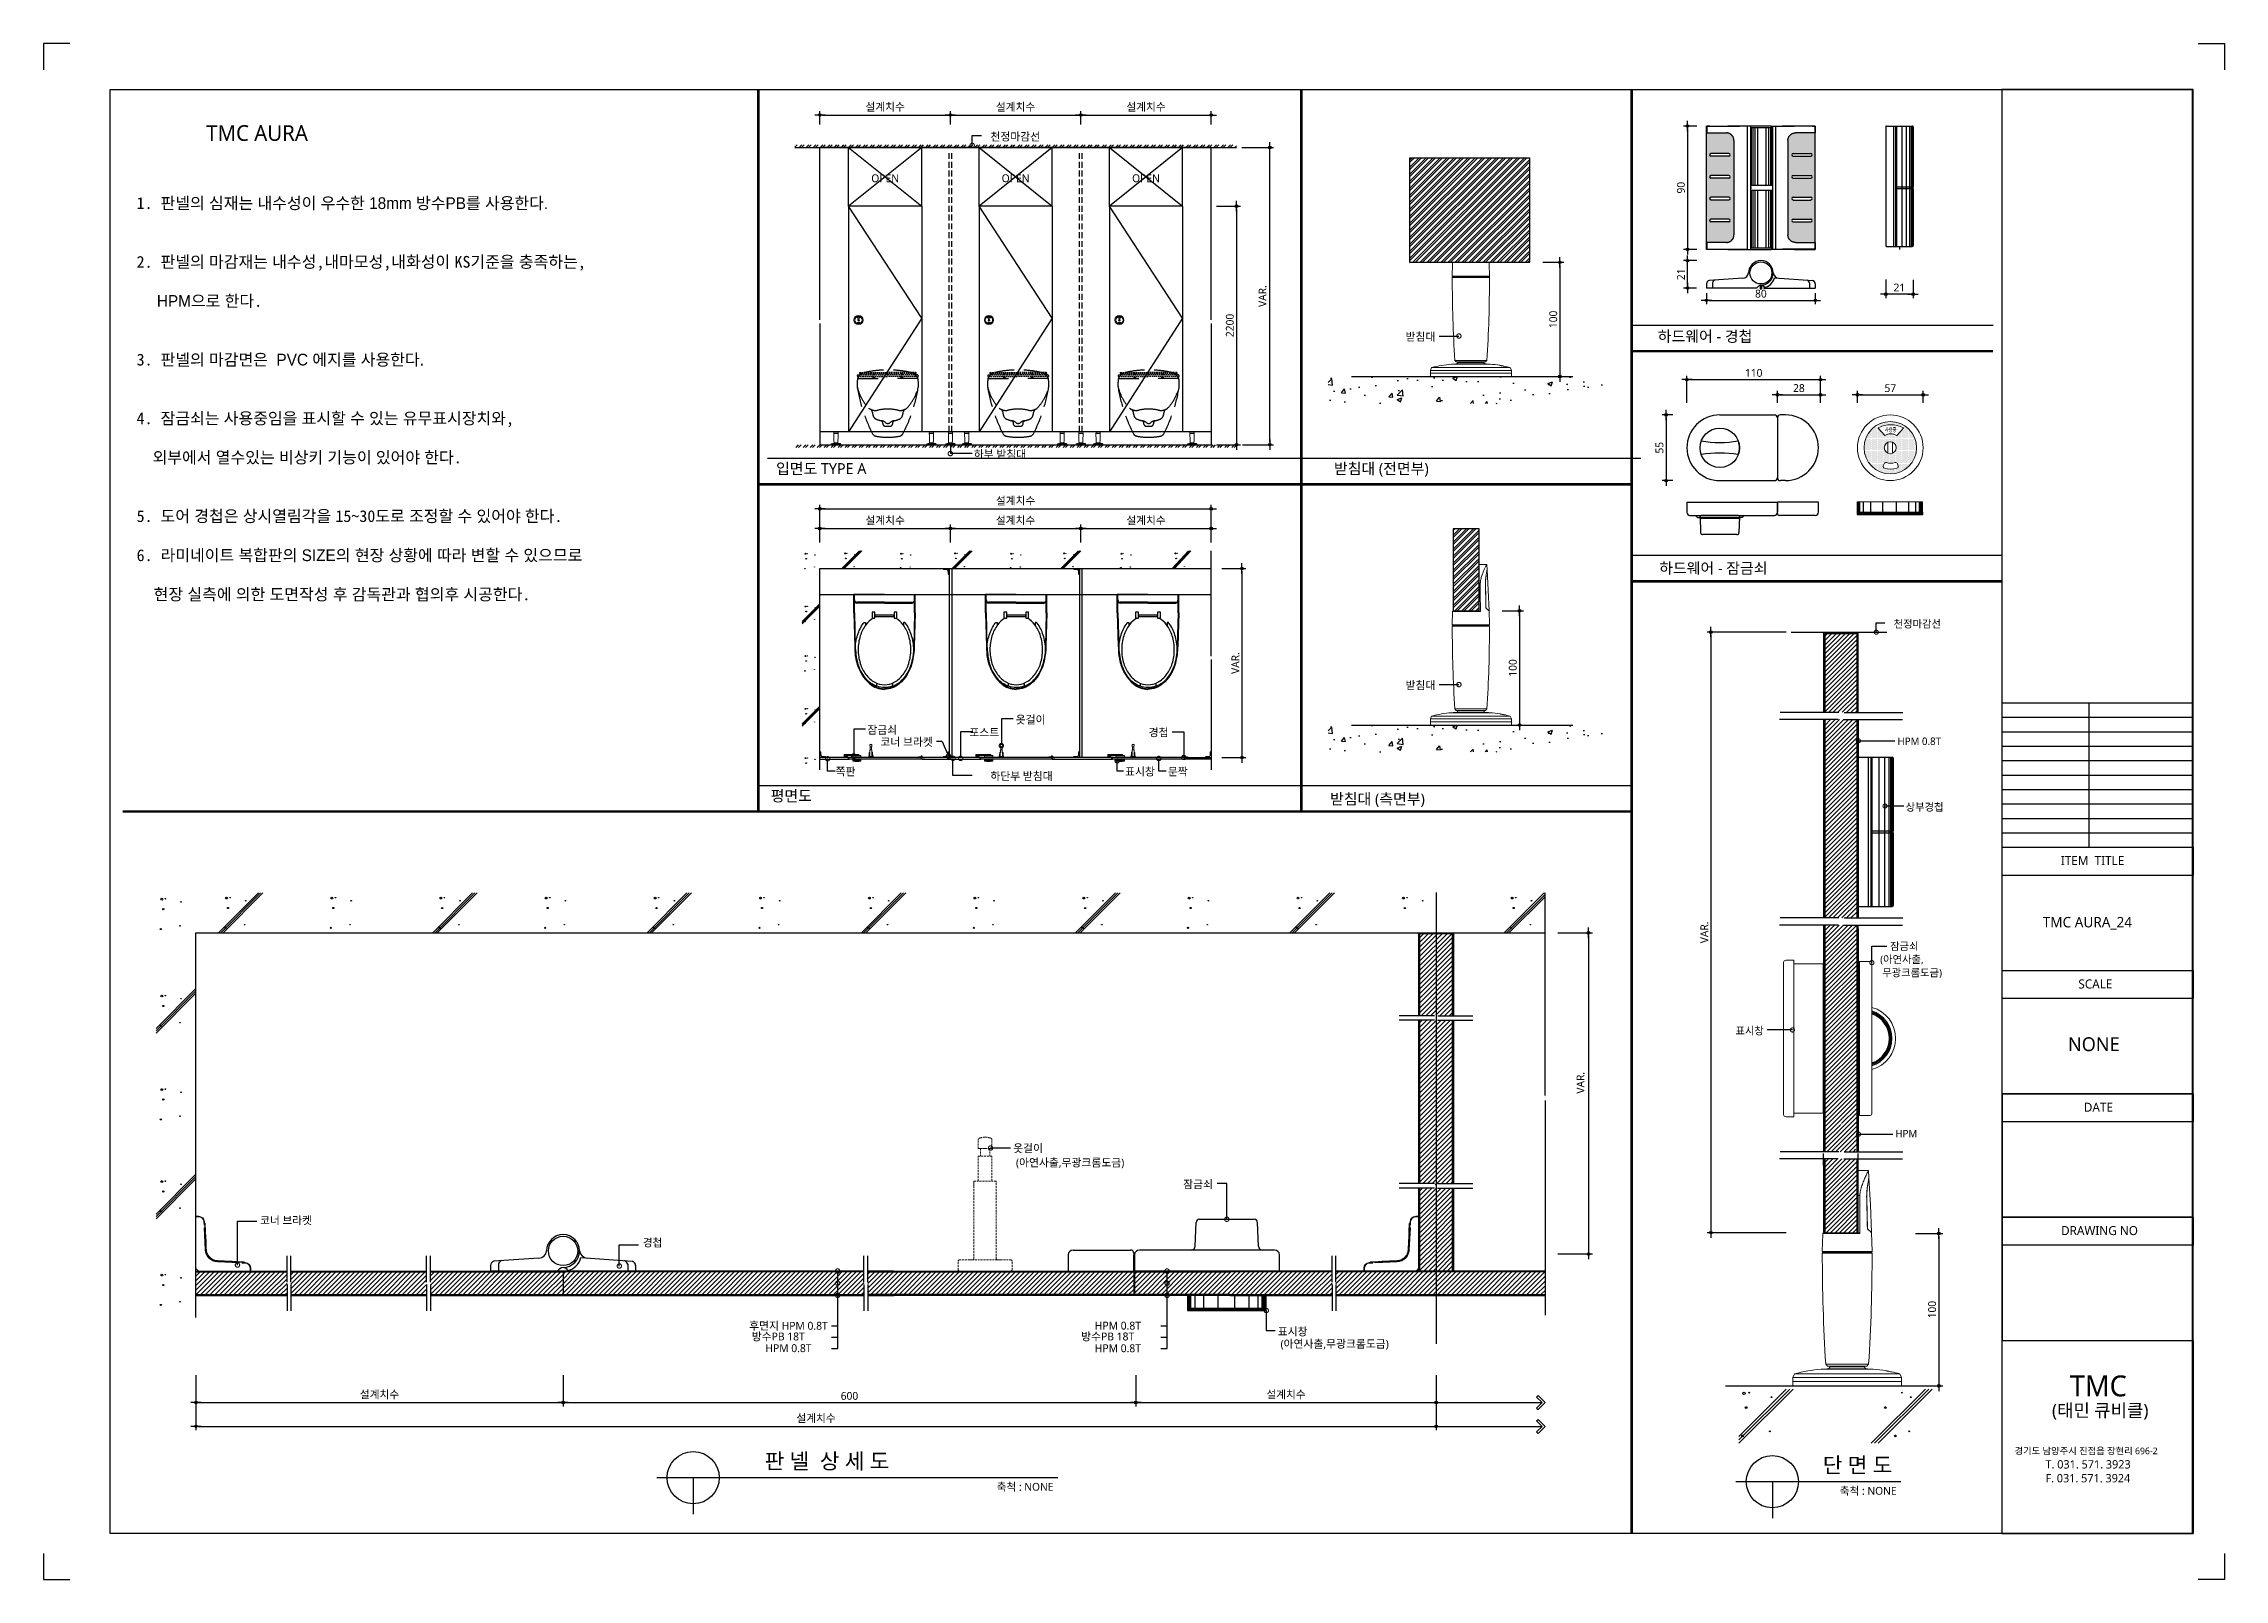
# Model space of a CAD drawing. Extents: x -256 to 8104, y -176 to 5714.
import ezdxf
from ezdxf.enums import TextEntityAlignment as Align

# ---------------------------------------------------------------- set-up
doc = ezdxf.new("R2010")
doc.units = 0
doc.header["$LTSCALE"] = 30
doc.linetypes.add('CEN', pattern=[62, 60, -1, 0, -1])
doc.linetypes.add('HIDDEN', pattern=[0.375, 0.25, -0.125])
doc.layers.get('0').update_dxf_attribs({"linetype": 'CONTINUOUS'})
doc.layers.get('DEFPOINTS').update_dxf_attribs({"linetype": 'CONTINUOUS'})
for name, color, linetype in [('02---제품선', 4, 'CONTINUOUS'), ('0_toilet', 6, 'CONTINUOUS'), ('C', 2, 'CONTINUOUS'), ('curior-0Line', 252, 'CONTINUOUS'), ('DIM', 7, 'CONTINUOUS'), ('FIN', 5, 'CONTINUOUS'), ('HAT', 8, 'CONTINUOUS'), ('HID', 9, 'HIDDEN'), ('jac text', 7, 'CONTINUOUS'), ('TIT', 3, 'CONTINUOUS'), ('경첩', 4, 'CONTINUOUS'), ('문자', 3, 'CONTINUOUS'), ('부자재', 4, 'CONTINUOUS'), ('옷걸이', 4, 'CONTINUOUS'), ('잠금쇠(회전형)', 4, 'CONTINUOUS'), ('중심선', 1, 'CEN'), ('치수', 1, 'CONTINUOUS'), ('판넬', 2, 'CONTINUOUS'), ('해치', 8, 'CONTINUOUS')]:
    doc.layers.add(name, color=color, linetype=linetype)
doc.styles.add('HDW', font='gulim.ttc')
doc.styles.add('돋움', font='malgun.ttf')
doc.dimstyles.new('10', dxfattribs={"dimscale": 10, "dimtxt": 3, "dimasz": 1, "dimexe": 1.5, "dimexo": 2, "dimgap": 1, "dimtad": 1, "dimdec": 0, "dimlunit": 6, "dimtxsty": '돋움', "dimblk": 'DIMDOT', "dimcen": -1, "dimdle": 1.5, "dimclrt": 3, "dimazin": 3, "dimtfac": 1, "dimtdec": 0, "dimtix": 1, "dimtmove": 2, "dimatfit": 3, "dimldrblk": 'DIMDOT', "dimarcsym": 0})
pattern_1 = [(45, (30803.934, -6860.011), (-8.55643, 8.55643), [])]
pattern_2 = [(45, (29996.395, -6971.59), (-8.980256, 8.980256), [])]

# ---------------------------------------------------------------- blocks, each defined once
blk = doc.blocks.new('DIMDOT')
at = {"linetype": 'Continuous'}
blk.add_line((-2, 0), (2, 0), dxfattribs=at)
for radius in [0.5, 0.25]:
    blk.add_circle((0, 0), radius, dxfattribs=at)
blk = doc.blocks.new('*D611')
at = {"layer": 'DEFPOINTS', "color": 0}
for p in [(41541.7, -1384.1), (41041.7, -1440.4), (41541.7, -1440.4)]:
    blk.add_point(p, dxfattribs=at)
at = {"layer": 'DIM', "color": 0, "lineweight": -2, "ltscale": 10}
for p, q in [((41041.7, -1420.4), (41041.7, -1369.1)), ((41051.7, -1384.1), (41531.7, -1384.1)), ((41541.7, -1420.4), (41541.7, -1369.1))]:
    blk.add_line(p, q, dxfattribs=at)
at = {"layer": 'DIM', "color": 0, "lineweight": -2, "xscale": 10, "yscale": 10, "zscale": 10, "rotation": 180}
blk.add_blockref('DIMDOT', (41041.7, -1384.1), dxfattribs=at)
at = {"layer": 'DIM', "color": 0, "lineweight": -2, "xscale": 10, "yscale": 10, "zscale": 10}
blk.add_blockref('DIMDOT', (41541.7, -1384.1), dxfattribs=at)
at = {"layer": 'DIM', "color": 3, "insert": (41291.7, -1354.4), "char_height": 30, "attachment_point": 5, "style": '돋움'}
blk.add_mtext('설계치수', dxfattribs=at)
blk = doc.blocks.new('*D612')
at = {"layer": 'DEFPOINTS', "color": 0}
for p in [(42041.7, -1384.1), (41541.7, -1440.4), (42041.7, -1440.4)]:
    blk.add_point(p, dxfattribs=at)
at = {"layer": 'DIM', "color": 0, "lineweight": -2, "ltscale": 10}
for p, q in [((41541.7, -1420.4), (41541.7, -1369.1)), ((41551.7, -1384.1), (42031.7, -1384.1)), ((42041.7, -1420.4), (42041.7, -1369.1))]:
    blk.add_line(p, q, dxfattribs=at)
at = {"layer": 'DIM', "color": 0, "lineweight": -2, "xscale": 10, "yscale": 10, "zscale": 10, "rotation": 180}
blk.add_blockref('DIMDOT', (41541.7, -1384.1), dxfattribs=at)
at = {"layer": 'DIM', "color": 0, "lineweight": -2, "xscale": 10, "yscale": 10, "zscale": 10}
blk.add_blockref('DIMDOT', (42041.7, -1384.1), dxfattribs=at)
at = {"layer": 'DIM', "color": 3, "insert": (41791.7, -1354.4), "char_height": 30, "attachment_point": 5, "style": '돋움'}
blk.add_mtext('설계치수', dxfattribs=at)
blk = doc.blocks.new('*D613')
at = {"layer": 'DEFPOINTS', "color": 0}
for p in [(42541.7, -1384.1), (42041.7, -1440.4), (42541.7, -1440.4)]:
    blk.add_point(p, dxfattribs=at)
at = {"layer": 'DIM', "color": 0, "lineweight": -2, "ltscale": 10}
for p, q in [((42041.7, -1420.4), (42041.7, -1369.1)), ((42051.7, -1384.1), (42531.7, -1384.1)), ((42541.7, -1420.4), (42541.7, -1369.1))]:
    blk.add_line(p, q, dxfattribs=at)
at = {"layer": 'DIM', "color": 0, "lineweight": -2, "xscale": 10, "yscale": 10, "zscale": 10, "rotation": 180}
blk.add_blockref('DIMDOT', (42041.7, -1384.1), dxfattribs=at)
at = {"layer": 'DIM', "color": 0, "lineweight": -2, "xscale": 10, "yscale": 10, "zscale": 10}
blk.add_blockref('DIMDOT', (42541.7, -1384.1), dxfattribs=at)
at = {"layer": 'DIM', "color": 3, "insert": (42291.7, -1354.4), "char_height": 30, "attachment_point": 5, "style": '돋움'}
blk.add_mtext('설계치수', dxfattribs=at)
blk = doc.blocks.new('*D614')
at = {"layer": 'DEFPOINTS', "color": 0}
for p in [(42541.7, -1733.3), (42541.7, -2648.3), (42638.6, -2648.3)]:
    blk.add_point(p, dxfattribs=at)
at = {"layer": 'DIM', "color": 0, "lineweight": -2, "ltscale": 10}
for p, q in [((42561.7, -1733.3), (42653.6, -1733.3)), ((42638.6, -1743.3), (42638.6, -2638.3)), ((42561.7, -2648.3), (42653.6, -2648.3))]:
    blk.add_line(p, q, dxfattribs=at)
at = {"layer": 'DIM', "color": 0, "lineweight": -2, "xscale": 10, "yscale": 10, "zscale": 10}
for p, rotation in [((42638.6, -1733.3), 90), ((42638.6, -2648.3), 270)]:
    blk.add_blockref('DIMDOT', p, dxfattribs=dict(at, rotation=rotation))
at = {"layer": 'DIM', "color": 3, "insert": (42613.1, -2190.8), "char_height": 30, "attachment_point": 5, "rotation": 90, "style": '돋움'}
blk.add_mtext('2200', dxfattribs=at)
blk = doc.blocks.new('*D615')
at = {"layer": 'DEFPOINTS', "color": 0}
for p in [(42562.7, -3123.2), (42562.7, -3848.2), (42659.6, -3848.2)]:
    blk.add_point(p, dxfattribs=at)
at = {"layer": 'DIM', "color": 0, "lineweight": -2, "ltscale": 10}
for p, q in [((42582.7, -3123.2), (42674.6, -3123.2)), ((42659.6, -3133.2), (42659.6, -3838.2)), ((42582.7, -3848.2), (42674.6, -3848.2))]:
    blk.add_line(p, q, dxfattribs=at)
at = {"layer": 'DIM', "color": 0, "lineweight": -2, "xscale": 10, "yscale": 10, "zscale": 10}
for p, rotation in [((42659.6, -3123.2), 90), ((42659.6, -3848.2), 270)]:
    blk.add_blockref('DIMDOT', p, dxfattribs=dict(at, rotation=rotation))
at = {"layer": 'DIM', "color": 3, "insert": (42634.4, -3485.7), "char_height": 30, "attachment_point": 5, "rotation": 90, "style": '돋움'}
blk.add_mtext('VAR.', dxfattribs=at)
blk = doc.blocks.new('_DOTSMALL')
at = {"color": 0, "linetype": 'ByBlock', "const_width": 0.5}
blk.add_lwpolyline([(-0.0625, 0, 1), (0.0625, 0, 1)], format="xyb", close=True, dxfattribs=at)
blk = doc.blocks.new('A$C63EC304E')
at = {"layer": '치수', "color": 1, "xscale": 2.5, "yscale": 2.5, "zscale": 2.5, "rotation": 234.3098741996962}
blk.add_blockref('_DOTSMALL', (0.31, 0.31), dxfattribs=at)
blk = doc.blocks.new('A$C2BC9653E')
at = {"layer": '치수', "xscale": 0.3333333333333333, "yscale": 0.3333333333333333, "zscale": 0.3333333333333333}
blk.add_blockref('A$C63EC304E', (0, 0), dxfattribs=at)
blk = doc.blocks.new('A$C7FC71301')
at = {"layer": '치수', "rotation": 180}
blk.add_blockref('A$C2BC9653E', (0.21, 0.21), dxfattribs=at)
blk = doc.blocks.new('A$C4A20372B')
at = {"layer": '치수'}
blk.add_blockref('A$C7FC71301', (0, 0), dxfattribs=at)
blk = doc.blocks.new('A$C566469F5')
at = {"layer": '치수'}
blk.add_blockref('A$C4A20372B', (0, 0), dxfattribs=at)
blk = doc.blocks.new('A$C7E317CD4')
at = {"layer": '해치', "xscale": 2, "yscale": 2, "zscale": 2}
blk.add_blockref('A$C566469F5', (0, 0), dxfattribs=at)
blk = doc.blocks.new('A$C601D7F27')
at = {"layer": '치수'}
blk.add_blockref('A$C7E317CD4', (0, 0), dxfattribs=at)
blk = doc.blocks.new('A$C38802C08')
at = {"layer": '치수'}
blk.add_blockref('A$C601D7F27', (0, 0), dxfattribs=at)
blk = doc.blocks.new('*D616')
at = {"layer": 'DEFPOINTS', "color": 0}
for p in [(42541.7, -2969.6), (42041.7, -3042.7), (42541.7, -3042.7)]:
    blk.add_point(p, dxfattribs=at)
at = {"layer": 'DIM', "color": 0, "lineweight": -2, "ltscale": 10}
for p, q in [((42041.7, -3022.7), (42041.7, -2954.6)), ((42051.7, -2969.6), (42531.7, -2969.6)), ((42541.7, -3022.7), (42541.7, -2954.6))]:
    blk.add_line(p, q, dxfattribs=at)
at = {"layer": 'DIM', "color": 0, "lineweight": -2, "xscale": 10, "yscale": 10, "zscale": 10, "rotation": 180}
blk.add_blockref('DIMDOT', (42041.7, -2969.6), dxfattribs=at)
at = {"layer": 'DIM', "color": 0, "lineweight": -2, "xscale": 10, "yscale": 10, "zscale": 10}
blk.add_blockref('DIMDOT', (42541.7, -2969.6), dxfattribs=at)
at = {"layer": 'DIM', "color": 3, "insert": (42291.7, -2940), "char_height": 30, "attachment_point": 5, "style": '돋움'}
blk.add_mtext('설계치수', dxfattribs=at)
blk = doc.blocks.new('*D617')
at = {"layer": 'DEFPOINTS', "color": 0}
for p in [(42541.7, -2894.3), (41041.7, -3042.7), (42541.7, -3042.7)]:
    blk.add_point(p, dxfattribs=at)
at = {"layer": 'DIM', "color": 0, "lineweight": -2, "ltscale": 10}
for p, q in [((41041.7, -3022.7), (41041.7, -2879.3)), ((41051.7, -2894.3), (42531.7, -2894.3)), ((42541.7, -3022.7), (42541.7, -2879.3))]:
    blk.add_line(p, q, dxfattribs=at)
at = {"layer": 'DIM', "color": 0, "lineweight": -2, "xscale": 10, "yscale": 10, "zscale": 10, "rotation": 180}
blk.add_blockref('DIMDOT', (41041.7, -2894.3), dxfattribs=at)
at = {"layer": 'DIM', "color": 0, "lineweight": -2, "xscale": 10, "yscale": 10, "zscale": 10}
blk.add_blockref('DIMDOT', (42541.7, -2894.3), dxfattribs=at)
at = {"layer": 'DIM', "color": 3, "insert": (41791.7, -2864.6), "char_height": 30, "attachment_point": 5, "style": '돋움'}
blk.add_mtext('설계치수', dxfattribs=at)
blk = doc.blocks.new('*D618')
at = {"layer": 'DEFPOINTS', "color": 0}
for p in [(42041.7, -2969.6), (41541.7, -3042.7), (42041.7, -3042.7)]:
    blk.add_point(p, dxfattribs=at)
at = {"layer": 'DIM', "color": 0, "lineweight": -2, "ltscale": 10}
for p, q in [((41541.7, -3022.7), (41541.7, -2954.6)), ((41551.7, -2969.6), (42031.7, -2969.6)), ((42041.7, -3022.7), (42041.7, -2954.6))]:
    blk.add_line(p, q, dxfattribs=at)
at = {"layer": 'DIM', "color": 0, "lineweight": -2, "xscale": 10, "yscale": 10, "zscale": 10, "rotation": 180}
blk.add_blockref('DIMDOT', (41541.7, -2969.6), dxfattribs=at)
at = {"layer": 'DIM', "color": 0, "lineweight": -2, "xscale": 10, "yscale": 10, "zscale": 10}
blk.add_blockref('DIMDOT', (42041.7, -2969.6), dxfattribs=at)
at = {"layer": 'DIM', "color": 3, "insert": (41791.7, -2940), "char_height": 30, "attachment_point": 5, "style": '돋움'}
blk.add_mtext('설계치수', dxfattribs=at)
blk = doc.blocks.new('*D619')
at = {"layer": 'DEFPOINTS', "color": 0}
for p in [(41541.7, -2969.6), (41041.7, -3042.7), (41541.7, -3042.7)]:
    blk.add_point(p, dxfattribs=at)
at = {"layer": 'DIM', "color": 0, "lineweight": -2, "ltscale": 10}
for p, q in [((41041.7, -3022.7), (41041.7, -2954.6)), ((41051.7, -2969.6), (41531.7, -2969.6)), ((41541.7, -3022.7), (41541.7, -2954.6))]:
    blk.add_line(p, q, dxfattribs=at)
at = {"layer": 'DIM', "color": 0, "lineweight": -2, "xscale": 10, "yscale": 10, "zscale": 10, "rotation": 180}
blk.add_blockref('DIMDOT', (41041.7, -2969.6), dxfattribs=at)
at = {"layer": 'DIM', "color": 0, "lineweight": -2, "xscale": 10, "yscale": 10, "zscale": 10}
blk.add_blockref('DIMDOT', (41541.7, -2969.6), dxfattribs=at)
at = {"layer": 'DIM', "color": 3, "insert": (41291.7, -2940), "char_height": 30, "attachment_point": 5, "style": '돋움'}
blk.add_mtext('설계치수', dxfattribs=at)
blk = doc.blocks.new('*D620')
at = {"layer": 'DEFPOINTS', "color": 0}
for p in [(44877.2, -2398.7), (44365.2, -2507.3), (44877.2, -2507.3)]:
    blk.add_point(p, dxfattribs=at)
at = {"layer": 'DIM', "color": 0, "lineweight": -2, "ltscale": 10}
for p, q in [((44365.2, -2487.3), (44365.2, -2383.7)), ((44375.2, -2398.7), (44867.2, -2398.7)), ((44877.2, -2487.3), (44877.2, -2383.7))]:
    blk.add_line(p, q, dxfattribs=at)
at = {"layer": 'DIM', "color": 0, "lineweight": -2, "xscale": 10, "yscale": 10, "zscale": 10, "rotation": 180}
blk.add_blockref('DIMDOT', (44365.2, -2398.7), dxfattribs=at)
at = {"layer": 'DIM', "color": 0, "lineweight": -2, "xscale": 10, "yscale": 10, "zscale": 10}
blk.add_blockref('DIMDOT', (44877.2, -2398.7), dxfattribs=at)
at = {"layer": 'DIM', "color": 3, "insert": (44621.2, -2373.1), "char_height": 30, "attachment_point": 5, "style": '돋움'}
blk.add_mtext('110', dxfattribs=at)
blk = doc.blocks.new('*D621')
at = {"layer": 'DEFPOINTS', "color": 0}
for p in [(44712.2, -2507.3), (44877.2, -2456.7), (44877.2, -2507.3)]:
    blk.add_point(p, dxfattribs=at)
at = {"layer": 'DIM', "color": 0, "lineweight": -2, "ltscale": 10}
for p, q in [((44712.2, -2487.3), (44712.2, -2441.7)), ((44722.2, -2456.7), (44867.2, -2456.7)), ((44877.2, -2487.3), (44877.2, -2441.7))]:
    blk.add_line(p, q, dxfattribs=at)
at = {"layer": 'DIM', "color": 0, "lineweight": -2, "xscale": 10, "yscale": 10, "zscale": 10, "rotation": 180}
blk.add_blockref('DIMDOT', (44712.2, -2456.7), dxfattribs=at)
at = {"layer": 'DIM', "color": 0, "lineweight": -2, "xscale": 10, "yscale": 10, "zscale": 10}
blk.add_blockref('DIMDOT', (44877.2, -2456.7), dxfattribs=at)
at = {"layer": 'DIM', "color": 3, "insert": (44794.7, -2431.2), "char_height": 30, "attachment_point": 5, "style": '돋움'}
blk.add_mtext('28', dxfattribs=at)
blk = doc.blocks.new('*D622')
at = {"layer": 'DEFPOINTS', "color": 0}
for p in [(45018.9, -2507.3), (45270.9, -2456.7), (45270.9, -2507.3)]:
    blk.add_point(p, dxfattribs=at)
at = {"layer": 'DIM', "color": 0, "lineweight": -2, "ltscale": 10}
for p, q in [((45018.9, -2487.3), (45018.9, -2441.7)), ((45028.9, -2456.7), (45260.9, -2456.7)), ((45270.9, -2487.3), (45270.9, -2441.7))]:
    blk.add_line(p, q, dxfattribs=at)
at = {"layer": 'DIM', "color": 0, "lineweight": -2, "xscale": 10, "yscale": 10, "zscale": 10, "rotation": 180}
blk.add_blockref('DIMDOT', (45018.9, -2456.7), dxfattribs=at)
at = {"layer": 'DIM', "color": 0, "lineweight": -2, "xscale": 10, "yscale": 10, "zscale": 10}
blk.add_blockref('DIMDOT', (45270.9, -2456.7), dxfattribs=at)
at = {"layer": 'DIM', "color": 3, "insert": (45144.9, -2431.4), "char_height": 30, "attachment_point": 5, "style": '돋움'}
blk.add_mtext('57', dxfattribs=at)
blk = doc.blocks.new('*D623')
at = {"layer": 'DEFPOINTS', "color": 0}
for p in [(44422.8, -1426), (44367.8, -1899.1), (44422.8, -1899.1)]:
    blk.add_point(p, dxfattribs=at)
at = {"layer": 'DIM', "color": 0, "lineweight": -2, "ltscale": 10}
for p, q in [((44402.8, -1426), (44352.8, -1426)), ((44367.8, -1436), (44367.8, -1889.1)), ((44402.8, -1899.1), (44352.8, -1899.1))]:
    blk.add_line(p, q, dxfattribs=at)
at = {"layer": 'DIM', "color": 0, "lineweight": -2, "xscale": 10, "yscale": 10, "zscale": 10}
for p, rotation in [((44367.8, -1426), 90), ((44367.8, -1899.1), 270)]:
    blk.add_blockref('DIMDOT', p, dxfattribs=dict(at, rotation=rotation))
at = {"layer": 'DIM', "color": 3, "insert": (44342.3, -1662.5), "char_height": 30, "attachment_point": 5, "rotation": 90, "style": '돋움'}
blk.add_mtext('90', dxfattribs=at)
blk = doc.blocks.new('*D624')
at = {"layer": 'DEFPOINTS', "color": 0}
for p in [(44440.4, -2047.3), (44857.5, -2047.3), (44857.5, -2094.7)]:
    blk.add_point(p, dxfattribs=at)
at = {"layer": 'DIM', "color": 0, "lineweight": -2, "ltscale": 10}
for p, q in [((44440.4, -2067.3), (44440.4, -2109.7)), ((44857.5, -2067.3), (44857.5, -2109.7)), ((44450.4, -2094.7), (44847.5, -2094.7))]:
    blk.add_line(p, q, dxfattribs=at)
at = {"layer": 'DIM', "color": 0, "lineweight": -2, "xscale": 10, "yscale": 10, "zscale": 10, "rotation": 180}
blk.add_blockref('DIMDOT', (44440.4, -2094.7), dxfattribs=at)
at = {"layer": 'DIM', "color": 0, "lineweight": -2, "xscale": 10, "yscale": 10, "zscale": 10}
blk.add_blockref('DIMDOT', (44857.5, -2094.7), dxfattribs=at)
at = {"layer": 'DIM', "color": 3, "insert": (44648.9, -2069.2), "char_height": 30, "attachment_point": 5, "style": '돋움'}
blk.add_mtext('80', dxfattribs=at)
blk = doc.blocks.new('*D625')
at = {"layer": 'DEFPOINTS', "color": 0}
for p in [(44367.8, -1942.3), (44422.8, -1942.3), (44422.1, -2047.3)]:
    blk.add_point(p, dxfattribs=at)
at = {"layer": 'DIM', "color": 0, "lineweight": -2, "ltscale": 10}
for p, q in [((44402.8, -1942.3), (44352.8, -1942.3)), ((44367.8, -2037.3), (44367.8, -1952.3)), ((44402.1, -2047.3), (44352.8, -2047.3))]:
    blk.add_line(p, q, dxfattribs=at)
at = {"layer": 'DIM', "color": 0, "lineweight": -2, "xscale": 10, "yscale": 10, "zscale": 10}
for p, rotation in [((44367.8, -1942.3), 90), ((44367.8, -2047.3), 270)]:
    blk.add_blockref('DIMDOT', p, dxfattribs=dict(at, rotation=rotation))
at = {"layer": 'DIM', "color": 3, "insert": (44342.5, -1994.8), "char_height": 30, "attachment_point": 5, "rotation": 90, "style": '돋움'}
blk.add_mtext('21', dxfattribs=at)
blk = doc.blocks.new('*D626')
at = {"layer": 'DEFPOINTS', "color": 0}
for p in [(45127.3, -1995.1), (45232.3, -1995.9), (45127.3, -2070.8)]:
    blk.add_point(p, dxfattribs=at)
at = {"layer": 'DIM', "color": 0, "lineweight": -2, "ltscale": 10}
for p, q in [((45127.3, -2015.1), (45127.3, -2085.8)), ((45222.3, -2070.8), (45137.3, -2070.8)), ((45232.3, -2015.9), (45232.3, -2085.8))]:
    blk.add_line(p, q, dxfattribs=at)
at = {"layer": 'DIM', "color": 0, "lineweight": -2, "xscale": 10, "yscale": 10, "zscale": 10, "rotation": 180}
blk.add_blockref('DIMDOT', (45127.3, -2070.8), dxfattribs=at)
at = {"layer": 'DIM', "color": 0, "lineweight": -2, "xscale": 10, "yscale": 10, "zscale": 10}
blk.add_blockref('DIMDOT', (45232.3, -2070.8), dxfattribs=at)
at = {"layer": 'DIM', "color": 3, "insert": (45179.8, -2045.5), "char_height": 30, "attachment_point": 5, "style": '돋움'}
blk.add_mtext('21', dxfattribs=at)
blk = doc.blocks.new('A$C10E41893')
at = {"layer": '부자재'}
for p, q in [((6, 0), (6, 196)), ((123, 196), (6, 196)), ((123, 192), (6, 192)), ((55, 0), (55, 177)), ((61, 0), (61, 177)), ((6, 0), (6, -196)), ((55, 0), (55, -177)), ((61, 0), (61, -177)), ((123, -192), (6, -192)), ((123, -196), (6, -196))]:
    blk.add_line(p, q, dxfattribs=at)
for points in [[(123, 196, -0.012538), (123, 196), (335, 190, -0.055395), (445, 175, -0.154276), (577, 93, -0.179504), (612, 0, -0.179504)], [(123, 192, -0.012538), (123, 192), (335, 187, -0.055395), (444, 172, -0.154276), (574, 91, -0.179504), (608, 0, -0.179504)], [(157, -72, 0.089162), (200, -119, 0.085733), (270, -155, 0.075373), (359, -168, 0.075373), (447, -155, 0.085733), (517, -119, 0.106084), (567, -62, 0.126931), (583, 0, 0.126931), (567, 62, 0.106084), (517, 119, 0.085733), (447, 155, 0.075373), (359, 168, 0.075373), (270, 155, 0.085733), (200, 119, 0.089162), (157, 72)], [(572, 51), (589, 51), (589, 60, 0.021185), (583, 71, 0.106084), (528, 134, 0.085733), (453, 172, 0.075373), (359, 187, 0.075373), (265, 172, 0.085733), (189, 134, 0.007337), (184, 130), (184, 122), (205, 122)], [(123, -196, 0.012538), (123, -196), (335, -190, 0.055395), (445, -175, 0.154276), (577, -93, 0.179504), (612, 0, 0.179504)], [(123, -192, 0.012538), (123, -192), (335, -187, 0.055395), (444, -172, 0.154276), (574, -91, 0.179504), (608, 0, 0.179504)], [(589, -51, 0.090214), (598, 0, 0.090214), (589, 51, 0.106084)], [(572, -51), (589, -51), (589, -60, -0.021185), (583, -71, -0.106084), (528, -134, -0.085733), (453, -172, -0.075373), (359, -187, -0.075373), (265, -172, -0.085733), (189, -134, -0.007337), (184, -130), (184, -122), (205, -122)]]:
    blk.add_lwpolyline(points, format="xyb", dxfattribs=at)
blk.add_lwpolyline([(138, -61), (119, -61), (119, -79), (157, -79), (157, -61), (138, -61), (147, -61), (147, 61), (138, 61), (157, 61), (157, 79), (119, 79), (119, 61), (138, 61), (138, -61), (119, -61)], dxfattribs=at)
for centre, start, end in [((40, 177), 0, 90), ((46, 177), 0, 90), ((40, -177), 270, 0), ((46, -177), 270, 0)]:
    blk.add_arc(centre, 15, start, end, dxfattribs=at)
blk = doc.blocks.new('A$C460A2A32')
at = {"color": 0}
for p, q in [((3, 20), (0, 16)), ((3, 20), (9, 20)), ((4, 10), (162, 10)), ((9, 20), (162, 20)), ((13, 32), (11, 30)), ((13, 32), (162, 32)), ((13, 27), (162, 27)), ((312, 32), (162, 32)), ((312, 27), (162, 27)), ((316, 20), (162, 20)), ((321, 10), (162, 10)), ((312, 32), (313, 30)), ((322, 20), (316, 20)), ((322, 20), (324, 16))]:
    blk.add_line(p, q, dxfattribs=at)
for centre, radius, start, end in [((4, 14), 4, 150.0107, 270), ((13, 29), 2, 135, 270), ((109, 28), 26, 182.6717, 198.4118), ((109, 10), 26, 180, 202.6199), ((107, 28), 23, 183.0205, 200.9186), ((107, 10), 23, 180, 205.7715), ((69, 10), 23, 334.2285, 0), ((69, 28), 23, 339.0814, 356.9795), ((67, 10), 26, 337.3801, 0), ((67, 28), 26, 341.5882, 357.3283), ((257, 10), 26, 180, 202.6199), ((257, 28), 26, 182.6717, 198.4118), ((256, 28), 23, 183.0205, 200.9186), ((256, 10), 23, 180, 205.7715), ((217, 10), 23, 334.2285, 0), ((217, 28), 23, 339.0814, 356.9795), ((216, 28), 26, 341.5882, 357.3283), ((216, 10), 26, 337.3801, 0), ((312, 29), 2, 270, 45), ((321, 14), 4, 270, 29.9893)]:
    blk.add_arc(centre, radius, start, end, dxfattribs=at)
blk = doc.blocks.new('*D627')
at = {"layer": 'DEFPOINTS', "color": 0}
for p in [(44330.9, -2533.9), (44285.2, -2785.9), (44330.9, -2785.9)]:
    blk.add_point(p, dxfattribs=at)
at = {"layer": 'DIM', "color": 0, "lineweight": -2, "ltscale": 10}
for p, q in [((44310.9, -2533.9), (44270.2, -2533.9)), ((44285.2, -2543.9), (44285.2, -2775.9)), ((44310.9, -2785.9), (44270.2, -2785.9))]:
    blk.add_line(p, q, dxfattribs=at)
at = {"layer": 'DIM', "color": 0, "lineweight": -2, "xscale": 10, "yscale": 10, "zscale": 10}
for p, rotation in [((44285.2, -2533.9), 90), ((44285.2, -2785.9), 270)]:
    blk.add_blockref('DIMDOT', p, dxfattribs=dict(at, rotation=rotation))
at = {"layer": 'DIM', "color": 3, "insert": (44259.9, -2659.9), "char_height": 30, "attachment_point": 5, "rotation": 90, "style": '돋움'}
blk.add_mtext('55', dxfattribs=at)
blk = doc.blocks.new('*D628')
at = {"layer": 'DEFPOINTS', "color": 0}
for p in [(44766.2, -3366.9), (44457.4, -5670.2), (44766.2, -5670.2)]:
    blk.add_point(p, dxfattribs=at)
at = {"layer": 'DIM', "color": 0, "lineweight": -2, "ltscale": 10}
for p, q in [((44746.2, -3366.9), (44442.4, -3366.9)), ((44457.4, -3376.9), (44457.4, -5660.2)), ((44746.2, -5670.2), (44442.4, -5670.2))]:
    blk.add_line(p, q, dxfattribs=at)
at = {"layer": 'DIM', "color": 0, "lineweight": -2, "xscale": 10, "yscale": 10, "zscale": 10}
for p, rotation in [((44457.4, -3366.9), 90), ((44457.4, -5670.2), 270)]:
    blk.add_blockref('DIMDOT', p, dxfattribs=dict(at, rotation=rotation))
at = {"layer": 'DIM', "color": 3, "insert": (44432.2, -4518.6), "char_height": 30, "attachment_point": 5, "rotation": 90, "style": '돋움'}
blk.add_mtext('VAR.', dxfattribs=at)
blk = doc.blocks.new('A$C13EB2441')
for p, q in [((0.84, 7.37), (0.84, 14.11)), ((0.84, 6.74), (0.84, 0))]:
    blk.add_line(p, q)
blk = doc.blocks.new('*D629')
at = {"layer": 'DEFPOINTS', "color": 0}
for p in [(45221.9, -5673.2), (45231, -6257.5), (45330.8, -6257.5)]:
    blk.add_point(p, dxfattribs=at)
at = {"layer": 'DIM', "color": 0, "lineweight": -2, "ltscale": 10}
for p, q in [((45241.9, -5673.2), (45345.8, -5673.2)), ((45330.8, -5683.2), (45330.8, -6247.5)), ((45251, -6257.5), (45345.8, -6257.5))]:
    blk.add_line(p, q, dxfattribs=at)
at = {"layer": 'DIM', "color": 0, "lineweight": -2, "xscale": 10, "yscale": 10, "zscale": 10}
for p, rotation in [((45330.8, -5673.2), 90), ((45330.8, -6257.5), 270)]:
    blk.add_blockref('DIMDOT', p, dxfattribs=dict(at, rotation=rotation))
at = {"layer": 'DIM', "color": 3, "insert": (45305.2, -5965.3), "char_height": 30, "attachment_point": 5, "rotation": 90, "style": '돋움'}
blk.add_mtext('100', dxfattribs=at)
blk = doc.blocks.new('*D630')
at = {"layer": 'DEFPOINTS', "color": 0}
for p in [(43637.3, -3285.3), (43580.5, -3723.5), (43723.4, -3723.5)]:
    blk.add_point(p, dxfattribs=at)
at = {"layer": 'DIM', "color": 0, "lineweight": -2, "ltscale": 10}
for p, q in [((43657.3, -3285.3), (43738.4, -3285.3)), ((43723.4, -3295.3), (43723.4, -3713.5)), ((43600.5, -3723.5), (43738.4, -3723.5))]:
    blk.add_line(p, q, dxfattribs=at)
at = {"layer": 'DIM', "color": 0, "lineweight": -2, "xscale": 10, "yscale": 10, "zscale": 10}
for p, rotation in [((43723.4, -3285.3), 90), ((43723.4, -3723.5), 270)]:
    blk.add_blockref('DIMDOT', p, dxfattribs=dict(at, rotation=rotation))
at = {"layer": 'DIM', "color": 3, "insert": (43697.8, -3504.4), "char_height": 30, "attachment_point": 5, "rotation": 90, "style": '돋움'}
blk.add_mtext('100', dxfattribs=at)
blk = doc.blocks.new('*D631')
at = {"layer": 'DEFPOINTS', "color": 0}
for p in [(42638.6, -1508.5), (42766, -1508.5), (42641.1, -2648.3)]:
    blk.add_point(p, dxfattribs=at)
at = {"layer": 'DIM', "color": 0, "lineweight": -2, "ltscale": 10}
for p, q in [((42658.6, -1508.5), (42781, -1508.5)), ((42766, -2638.3), (42766, -1518.5)), ((42661.1, -2648.3), (42781, -2648.3))]:
    blk.add_line(p, q, dxfattribs=at)
at = {"layer": 'DIM', "color": 0, "lineweight": -2, "xscale": 10, "yscale": 10, "zscale": 10}
for p, rotation in [((42766, -1508.5), 90), ((42766, -2648.3), 270)]:
    blk.add_blockref('DIMDOT', p, dxfattribs=dict(at, rotation=rotation))
at = {"layer": 'DIM', "color": 3, "insert": (42738.7, -2078.4), "char_height": 30, "attachment_point": 5, "rotation": 90, "style": '돋움'}
blk.add_mtext('VAR.', dxfattribs=at)
blk = doc.blocks.new('*D632')
at = {"layer": 'DEFPOINTS', "color": 0}
for p in [(43792.4, -1948.6), (43735.6, -2386.7), (43878.5, -2386.7)]:
    blk.add_point(p, dxfattribs=at)
at = {"layer": 'DIM', "color": 0, "lineweight": -2, "ltscale": 10}
for p, q in [((43812.4, -1948.6), (43893.5, -1948.6)), ((43878.5, -1958.6), (43878.5, -2376.7)), ((43755.6, -2386.7), (43893.5, -2386.7))]:
    blk.add_line(p, q, dxfattribs=at)
at = {"layer": 'DIM', "color": 0, "lineweight": -2, "xscale": 10, "yscale": 10, "zscale": 10}
for p, rotation in [((43878.5, -1948.6), 90), ((43878.5, -2386.7), 270)]:
    blk.add_blockref('DIMDOT', p, dxfattribs=dict(at, rotation=rotation))
at = {"layer": 'DIM', "color": 3, "insert": (43852.9, -2167.7), "char_height": 30, "attachment_point": 5, "rotation": 90, "style": '돋움'}
blk.add_mtext('100', dxfattribs=at)
blk = doc.blocks.new('*D633')
at = {"layer": 'DEFPOINTS', "color": 0}
for p in [(38649.8, -6196.1), (40056.9, -6196.1), (40056.9, -6321.8)]:
    blk.add_point(p, dxfattribs=at)
at = {"layer": 'DIM', "color": 0, "lineweight": -2, "ltscale": 10}
for p, q in [((38649.8, -6216.1), (38649.8, -6336.8)), ((40056.9, -6216.1), (40056.9, -6336.8)), ((38659.8, -6321.8), (40046.9, -6321.8))]:
    blk.add_line(p, q, dxfattribs=at)
at = {"layer": 'DIM', "color": 0, "lineweight": -2, "xscale": 10, "yscale": 10, "zscale": 10, "rotation": 180}
blk.add_blockref('DIMDOT', (38649.8, -6321.8), dxfattribs=at)
at = {"layer": 'DIM', "color": 0, "lineweight": -2, "xscale": 10, "yscale": 10, "zscale": 10}
blk.add_blockref('DIMDOT', (40056.9, -6321.8), dxfattribs=at)
at = {"layer": 'DIM', "color": 3, "insert": (39353.3, -6292.1), "char_height": 30, "attachment_point": 5, "style": '돋움'}
blk.add_mtext('설계치수', dxfattribs=at)
blk = doc.blocks.new('*D634')
at = {"layer": 'DEFPOINTS', "color": 0}
for p in [(38649.8, -6196.1), (43403.7, -6196.1), (43403.7, -6413.2)]:
    blk.add_point(p, dxfattribs=at)
at = {"layer": 'DIM', "color": 0, "lineweight": -2, "ltscale": 10}
for p, q in [((38649.8, -6216.1), (38649.8, -6428.2)), ((43403.7, -6216.1), (43403.7, -6428.2)), ((38659.8, -6413.2), (43393.7, -6413.2))]:
    blk.add_line(p, q, dxfattribs=at)
at = {"layer": 'DIM', "color": 0, "lineweight": -2, "xscale": 10, "yscale": 10, "zscale": 10, "rotation": 180}
blk.add_blockref('DIMDOT', (38649.8, -6413.2), dxfattribs=at)
at = {"layer": 'DIM', "color": 0, "lineweight": -2, "xscale": 10, "yscale": 10, "zscale": 10}
blk.add_blockref('DIMDOT', (43403.7, -6413.2), dxfattribs=at)
at = {"layer": 'DIM', "color": 3, "insert": (41026.8, -6383.6), "char_height": 30, "attachment_point": 5, "style": '돋움'}
blk.add_mtext('설계치수', dxfattribs=at)
blk = doc.blocks.new('*D635')
at = {"layer": 'DEFPOINTS', "color": 0}
for p in [(42252.8, -6196.1), (43403.7, -6196.1), (43403.7, -6321.8)]:
    blk.add_point(p, dxfattribs=at)
at = {"layer": 'DIM', "color": 0, "lineweight": -2, "ltscale": 10}
for p, q in [((42252.8, -6216.1), (42252.8, -6336.8)), ((43403.7, -6216.1), (43403.7, -6336.8)), ((42262.8, -6321.8), (43393.7, -6321.8))]:
    blk.add_line(p, q, dxfattribs=at)
at = {"layer": 'DIM', "color": 0, "lineweight": -2, "xscale": 10, "yscale": 10, "zscale": 10, "rotation": 180}
blk.add_blockref('DIMDOT', (42252.8, -6321.8), dxfattribs=at)
at = {"layer": 'DIM', "color": 0, "lineweight": -2, "xscale": 10, "yscale": 10, "zscale": 10}
blk.add_blockref('DIMDOT', (43403.7, -6321.8), dxfattribs=at)
at = {"layer": 'DIM', "color": 3, "insert": (42828.3, -6292.1), "char_height": 30, "attachment_point": 5, "style": '돋움'}
blk.add_mtext('설계치수', dxfattribs=at)
blk = doc.blocks.new('*D636')
at = {"layer": 'DEFPOINTS', "color": 0}
for p in [(40056.9, -6196.1), (42252.8, -6196.1), (42252.8, -6321.8)]:
    blk.add_point(p, dxfattribs=at)
at = {"layer": 'DIM', "color": 0, "lineweight": -2, "ltscale": 10}
for p, q in [((40056.9, -6216.1), (40056.9, -6336.8)), ((42252.8, -6216.1), (42252.8, -6336.8)), ((40066.9, -6321.8), (42242.8, -6321.8))]:
    blk.add_line(p, q, dxfattribs=at)
at = {"layer": 'DIM', "color": 0, "lineweight": -2, "xscale": 10, "yscale": 10, "zscale": 10, "rotation": 180}
blk.add_blockref('DIMDOT', (40056.9, -6321.8), dxfattribs=at)
at = {"layer": 'DIM', "color": 0, "lineweight": -2, "xscale": 10, "yscale": 10, "zscale": 10}
blk.add_blockref('DIMDOT', (42252.8, -6321.8), dxfattribs=at)
at = {"layer": 'DIM', "color": 3, "insert": (41154.9, -6296.3), "char_height": 30, "attachment_point": 5, "style": '돋움'}
blk.add_mtext('600', dxfattribs=at)
blk = doc.blocks.new('A$C06B31977')
for p, q in [((1.26, 11.06), (1.26, 21.17)), ((1.26, 10.11), (1.26, 0))]:
    blk.add_line(p, q)
blk = doc.blocks.new('*D637')
at = {"layer": 'DEFPOINTS', "color": 0}
for p in [(43850.5, -4520.4), (43850.5, -5751.8), (43988.4, -5751.8)]:
    blk.add_point(p, dxfattribs=at)
at = {"layer": 'DIM', "color": 0, "lineweight": -2, "ltscale": 10}
for p, q in [((43870.5, -4520.4), (44003.4, -4520.4)), ((43988.4, -4530.4), (43988.4, -5741.8)), ((43870.5, -5751.8), (44003.4, -5751.8))]:
    blk.add_line(p, q, dxfattribs=at)
at = {"layer": 'DIM', "color": 0, "lineweight": -2, "xscale": 10, "yscale": 10, "zscale": 10}
for p, rotation in [((43988.4, -4520.4), 90), ((43988.4, -5751.8), 270)]:
    blk.add_blockref('DIMDOT', p, dxfattribs=dict(at, rotation=rotation))
at = {"layer": 'DIM', "color": 3, "insert": (43957.6, -5095.2), "char_height": 30, "attachment_point": 5, "rotation": 90, "style": '돋움'}
blk.add_mtext('VAR.', dxfattribs=at)
blk = doc.blocks.new('AURA_24', base_point=(38321.5, -6824.2))
at = {"layer": 'HAT'}
h = blk.add_hatch(dxfattribs=at)
h.set_pattern_fill('ANSI32', color=256, scale=2, style=0)
h.set_pattern_definition([(45, (29705.63, -7141.476), (-13.470384, 13.470384), []), (45, (29714.61, -7141.476), (-13.470384, 13.470384), [])])
h.paths.add_polyline_path([(40945, -1498.5), (42638.6, -1498.5), (42638.6, -1508.5), (40945, -1508.5)])
h = blk.add_hatch(dxfattribs=at)
h.set_pattern_fill('ANSI32', color=256, scale=2, style=0)
h.set_pattern_definition([(45, (30000, -7000), (-13.470384, 13.470384), []), (45, (30008.98, -7000), (-13.470384, 13.470384), [])])
h.paths.add_polyline_path([(43602.9, -1948.6), (43762.9, -1948.6), (43762.9, -1549.3), (43302.1, -1549.3), (43302.1, -1948.6)])
h = blk.add_hatch(dxfattribs=at)
h.set_pattern_fill('ANSI32', color=256, scale=2, style=0)
h.set_pattern_definition([(45, (29705.63, -6959.496), (-13.470384, 13.470384), []), (45, (29714.61, -6959.496), (-13.470384, 13.470384), [])])
h.paths.add_polyline_path([(40945, -2658.7), (42638.6, -2658.7), (42638.6, -2648.7), (40945, -2648.7)])
h = blk.add_hatch(dxfattribs=at)
h.set_pattern_fill('ANSI32', color=256, scale=2, style=0)
h.set_pattern_definition([(45, (30022.86, -7100.185), (-13.470384, 13.470384), []), (45, (30031.84, -7100.185), (-13.470384, 13.470384), [])])
h.paths.add_polyline_path([(43469.3, -3285.3), (43568.8, -3285.3), (43568.8, -2970.9), (43469.3, -2970.9)])
at = {"layer": 'HAT', "transparency": 33554687}
h = blk.add_hatch(dxfattribs=at)
h.set_pattern_fill('ANSI31', color=256, scale=3.811219)
h.set_pattern_definition(pattern_1)
h.paths.add_polyline_path([(44947.4, -3674.6), (44968.6, -3674.6), (45017.5, -3674.6), (45017.5, -3371.7), (44893.6, -3371.7), (44893.6, -3674.6)])
at = {"layer": 'HAT'}
h = blk.add_hatch(dxfattribs=at)
h.set_pattern_fill('ANSI31', color=256, scale=3.811219, style=0)
h.set_pattern_definition(pattern_1)
edge = h.paths.add_edge_path()
edge.add_line((45017.5, -3748.8), (44960.9, -3748.8))
edge.add_arc((44958.9, -3748.8), 1.99, -54.30987, 0, ccw=False)
edge.add_arc((44958.9, -3748.8), 1.99, 125.69013, 305.69013, ccw=False)
edge.add_arc((44958.9, -3748.8), 1.99, 0, 125.69013, ccw=False)
edge.add_line((44960.9, -3748.8), (45017.5, -3748.8))
edge.add_line((45017.5, -3748.8), (45017.5, -3702.3))
edge.add_line((45017.5, -3702.3), (45007.7, -3702.3))
edge.add_spline(control_points=[(45005, -3709.7), (45005.9, -3707.2), (45006.8, -3704.7), (45007.7, -3702.3)], knot_values=[0, 0, 0, 0, 0.152076, 0.152076, 0.152076, 0.152076], degree=3, periodic=0)
edge.add_line((45007.7, -3702.3), (44955.6, -3702.3))
edge.add_line((44955.6, -3702.3), (44955.6, -4463.1))
edge.add_line((44955.6, -4463.1), (45009.6, -4463.1))
edge.add_spline(control_points=[(45009.6, -4463.1), (45012.7, -4454.8), (45015.5, -4447.3), (45017.5, -4443.7)], knot_values=[0.152076, 0.152076, 0.152076, 0.152076, 0.673721, 0.673721, 0.673721, 0.673721], degree=3, periodic=0)
edge.add_spline(control_points=[(45019.8, -4463.1), (45020.3, -4453.6), (45021.3, -4439), (45018.6, -4441.8), (45017.5, -4443.7)], knot_values=[0.673721, 0.673721, 0.673721, 0.673721, 1.332503, 1.60798, 1.60798, 1.60798, 1.60798], degree=3, periodic=0)
edge.add_line((45017.5, -4443.7), (45017.5, -3748.8))
h.paths.add_polyline_path([(44955.6, -3702.3), (44893.6, -3702.3), (44893.6, -4463.1), (44955.6, -4463.1)])
h = blk.add_hatch(dxfattribs=at)
h.set_pattern_fill('ANSI31', color=256, scale=3.811219, style=0)
h.set_pattern_definition(pattern_1)
h.paths.add_polyline_path([(44955.6, -4925.8), (44893.6, -4925.8), (44893.6, -5359.8), (44955.6, -5359.8), (44955.6, -5255.5, -0.567825), (44955.6, -5252.1)])
h.paths.add_polyline_path([(45017.5, -4925.8), (44955.6, -4925.8), (44955.6, -5252.1, -0.582142), (44958.6, -5253.8), (45017.5, -5253.8)])
edge = h.paths.add_edge_path()
edge.add_line((45017.5, -5253.8), (44958.6, -5253.8))
edge.add_arc((44956.6, -5253.8), 1.99, -54.30987, 0, ccw=False)
edge.add_arc((44956.6, -5253.8), 1.99, 239.17799, 305.69013, ccw=False)
edge.add_line((44955.6, -5255.5), (44955.6, -5359.8))
edge.add_line((44955.6, -5359.8), (45009.6, -5359.8))
edge.add_spline(control_points=[(45009.6, -5359.8), (45012.7, -5351.5), (45015.5, -5344), (45017.5, -5340.4)], knot_values=[0.152076, 0.152076, 0.152076, 0.152076, 0.673721, 0.673721, 0.673721, 0.673721], degree=3, periodic=0)
edge.add_line((45017.5, -5340.4), (45017.5, -5253.8))
h.paths.add_polyline_path([(44955.6, -4490.8), (44893.6, -4490.8), (44893.6, -4925.8), (44955.6, -4925.8)])
edge = h.paths.add_edge_path()
edge.add_line((45017.5, -4490.8), (45007.7, -4490.8))
edge.add_spline(control_points=[(45005, -4498.2), (45005.9, -4495.7), (45006.8, -4493.2), (45007.7, -4490.8)], knot_values=[0, 0, 0, 0, 0.152076, 0.152076, 0.152076, 0.152076], degree=3, periodic=0)
edge.add_line((45007.7, -4490.8), (44955.6, -4490.8))
edge.add_line((44955.6, -4490.8), (44955.6, -4925.8))
edge.add_line((44955.6, -4925.8), (45017.5, -4925.8))
edge.add_line((45017.5, -4925.8), (45017.5, -4490.8))
at = {"layer": 'HAT', "transparency": 33554687}
h = blk.add_hatch(dxfattribs=at)
h.set_pattern_fill('ANSI31', color=256, scale=3.811219, style=0)
h.set_pattern_definition(pattern_1)
h.paths.add_polyline_path([(44945.5, -5387.4), (44893.6, -5387.4), (44893.6, -5670.2), (44955.6, -5670.2), (44955.6, -5387.4)])
h.paths.add_polyline_path([(45017.5, -5387.4), (44966.7, -5387.4), (44955.6, -5387.4), (44955.6, -5670.2), (45017.5, -5670.2)])
at = {"layer": '해치'}
h = blk.add_hatch(dxfattribs=at)
h.set_pattern_fill('DOTS', color=256, scale=2.628474)
h.set_pattern_definition([(0, (41478.674, -1090.9586), (2.086351, 4.172702), [0, -4.172702])])
edge = h.paths.add_edge_path()
edge.add_line((44440.9, -1872.6), (44441, -1872.6))
edge.add_spline(control_points=[(44441, -1872.6), (44441.2, -1872.6), (44452.7, -1872.6)], knot_values=[-0.724312, -0.724312, -0.724312, 0.724312, 0.724312, 0.724312], weights=[1, 0.748956, 1], degree=2, periodic=0)
edge.add_line((44452.7, -1872.6), (44516.6, -1872.6))
edge.add_spline(control_points=[(44516.6, -1872.6), (44545.5, -1872.6), (44545.5, -1843.6)], knot_values=[-1.570796, -1.570796, -1.570796, 0, 0, 0], weights=[1, 0.707107, 1], degree=2, periodic=0)
edge.add_line((44545.5, -1843.6), (44545.5, -1481.4))
edge.add_spline(control_points=[(44545.5, -1481.4), (44545.5, -1452.5), (44516.6, -1452.5)], knot_values=[0, 0, 0, 1.570796, 1.570796, 1.570796], weights=[1, 0.707107, 1], degree=2, periodic=0)
edge.add_line((44516.6, -1452.5), (44452.7, -1452.5))
edge.add_spline(control_points=[(44452.7, -1452.5), (44441.2, -1452.5), (44441, -1452.5)], knot_values=[-0.724312, -0.724312, -0.724312, 0.724312, 0.724312, 0.724312], weights=[1, 0.748956, 1], degree=2, periodic=0)
edge.add_line((44440.9, -1452.5), (44440.9, -1872.6))
h.paths.add_polyline_path([(44525.8, -1531.3, -0.414214), (44531.1, -1536.5, -0.414214), (44525.8, -1541.8), (44457.5, -1541.8, -0.414214), (44452.2, -1536.5, -0.414214), (44457.5, -1531.3)], flags=16)
h.paths.add_polyline_path([(44525.8, -1615.3, -0.414214), (44531.1, -1620.5, -0.414214), (44525.8, -1625.8), (44457.5, -1625.8, -0.414214), (44452.2, -1620.5, -0.414214), (44457.5, -1615.3)], flags=16)
h.paths.add_polyline_path([(44525.8, -1699.3, -0.414214), (44531.1, -1704.5, -0.414214), (44525.8, -1709.8), (44457.5, -1709.8, -0.414214), (44452.2, -1704.5, -0.414214), (44457.5, -1699.3)], flags=16)
h.paths.add_polyline_path([(44525.8, -1783.3, -0.414214), (44531.1, -1788.6, -0.414214), (44525.8, -1793.8), (44457.5, -1793.8, -0.414214), (44452.2, -1788.6, -0.414214), (44457.5, -1783.3)], flags=16)
h = blk.add_hatch(dxfattribs=at)
h.set_pattern_fill('DOTS', color=256, scale=2.628474)
h.set_pattern_definition([(0, (41004.0565, -1090.9586), (2.086351, 4.1727023), [0, -4.1727023])])
edge = h.paths.add_edge_path()
edge.add_spline(control_points=[(44752.3, -1481.4), (44752.3, -1452.5), (44781.3, -1452.5)], knot_values=[0, 0, 0, 1.570796, 1.570796, 1.570796], weights=[1, 0.707107, 1], degree=2, periodic=0)
edge.add_line((44781.3, -1452.5), (44845.2, -1452.5))
edge.add_spline(control_points=[(44845.2, -1452.5), (44856.7, -1452.5), (44856.9, -1452.5)], knot_values=[-0.724312, -0.724312, -0.724312, 0.724312, 0.724312, 0.724312], weights=[1, 0.748956, 1], degree=2, periodic=0)
edge.add_line((44857, -1452.5), (44857, -1872.6))
edge.add_line((44857, -1872.6), (44856.9, -1872.6))
edge.add_spline(control_points=[(44856.9, -1872.6), (44856.7, -1872.6), (44845.2, -1872.6)], knot_values=[-0.724312, -0.724312, -0.724312, 0.724312, 0.724312, 0.724312], weights=[1, 0.748956, 1], degree=2, periodic=0)
edge.add_line((44845.2, -1872.6), (44781.3, -1872.6))
edge.add_spline(control_points=[(44781.3, -1872.6), (44752.3, -1872.6), (44752.3, -1843.6)], knot_values=[-1.570796, -1.570796, -1.570796, 0, 0, 0], weights=[1, 0.707107, 1], degree=2, periodic=0)
edge.add_line((44752.3, -1843.6), (44752.3, -1481.4))
h.paths.add_polyline_path([(44772.1, -1531.3, 0.414214), (44766.8, -1536.5, 0.414214), (44772.1, -1541.8), (44840.4, -1541.8, 0.414214), (44845.7, -1536.5, 0.414214), (44840.4, -1531.3)], flags=16)
h.paths.add_polyline_path([(44772.1, -1615.3, 0.414214), (44766.8, -1620.5, 0.414214), (44772.1, -1625.8), (44840.4, -1625.8, 0.414214), (44845.7, -1620.5, 0.414214), (44840.4, -1615.3)], flags=16)
h.paths.add_polyline_path([(44772.1, -1699.3, 0.414214), (44766.8, -1704.5, 0.414214), (44772.1, -1709.8), (44840.4, -1709.8, 0.414214), (44845.7, -1704.5, 0.414214), (44840.4, -1699.3)], flags=16)
h.paths.add_polyline_path([(44772.1, -1783.3, 0.414214), (44766.8, -1788.6, 0.414214), (44772.1, -1793.8), (44840.4, -1793.8, 0.414214), (44845.7, -1788.6, 0.414214), (44840.4, -1783.3)], flags=16)
h = blk.add_hatch(dxfattribs=at)
h.set_pattern_fill('AR-CONC', color=256, style=0)
h.set_pattern_definition([(50, (41561.03, -3923.5), (182.185, -15.939), [19.05, -209.55]), (355, (41561.03, -3923.5), (-35.243, 191.057), [15.24, -167.64]), (100.451, (41576.2, -3924.82), (146.943, 175.117), [16.19, -178.09]), (46.184, (41561.03, -3872.7), (271.079, -42.042), [28.575, -314.325]), (96.636, (41583.62, -3876.2), (237.404, 247.426), [24.285, -267.135]), (351.184, (41561.03, -3872.7), (237.405, 247.425), [22.86, -251.46]), (21, (41586.43, -3885.4), (151.615, -102.2655), [19.05, -209.55]), (326, (41586.43, -3885.4), (61.802, 184.188), [15.24, -167.64]), (71.4514, (41599.06, -3893.91), (213.416, 81.923), [16.19, -178.09]), (37.5, (41561.027, -3923.49), (3.0886, 84.555), [0, -165.608, 0, -170.18, 0, -168.275]), (7.5, (41561.03, -3923.49), (66.8197, 100.1806), [0, -97.028, 0, -161.798, 0, -64.135]), (327.5, (41504.385, -3923.49), (135.5906, -5.7287), [0, -63.5, 0, -198.12, 0, -262.89]), (317.5, (41478.98, -3923.49), (148.129, 25.4265), [0, -82.55, 0, -131.572, 0, -186.69])])
h.paths.add_polyline_path([(44040.6, -2489.7), (44040.6, -2386.7), (42990.4, -2386.7), (42990.4, -2489.7)])
h = blk.add_hatch(dxfattribs=at)
h.set_pattern_fill('DOTS', color=256, scale=2.628474)
h.set_pattern_definition([(0, (39450.8684, -6117.236), (2.086351, 4.1727023), [0, -4.1727023])])
h.paths.add_polyline_path([(45245.5, -2659.9, 1), (45044.2, -2659.9, 1)])
h.paths.add_polyline_path([(45121.9, -2659.9, -1), (45167.8, -2659.9, -1)], flags=16)
h.paths.add_polyline_path([(45169.6, -2612.6, 0.250537), (45123.7, -2612.6), (45097.9, -2584.2, -0.258173), (45195.4, -2584.2)], flags=16)
h.paths.add_polyline_path([(45172.3, -2721.3), (45175.1, -2729.5, -0.437988), (45170.3, -2738.5, -0.127495), (45123.1, -2738.5, -0.437988), (45118.2, -2729.5), (45121, -2721.3, -0.407197), (45129.8, -2717, 0.156299), (45163.6, -2717, -0.407197)], flags=16)
h.paths.add_polyline_path([(45119.7, -2604.8), (45173.1, -2604.8), (45173.1, -2577.3), (45119.7, -2577.3)], flags=8)
h = blk.add_hatch(dxfattribs=at)
h.set_pattern_fill('AR-CONC', color=256, style=0)
h.set_pattern_definition([(50, (41561.03, -5260.2), (182.185, -15.939), [19.05, -209.55]), (355, (41561.03, -5260.2), (-35.243, 191.057), [15.24, -167.64]), (100.451, (41576.2, -5261.52), (146.943, 175.117), [16.19, -178.09]), (46.184, (41561.03, -5209.4), (271.079, -42.042), [28.575, -314.325]), (96.636, (41583.62, -5212.9), (237.404, 247.426), [24.285, -267.135]), (351.184, (41561.03, -5209.4), (237.405, 247.425), [22.86, -251.46]), (21, (41586.43, -5222.1), (151.615, -102.2655), [19.05, -209.55]), (326, (41586.43, -5222.1), (61.802, 184.188), [15.24, -167.64]), (71.4514, (41599.06, -5230.62), (213.416, 81.923), [16.19, -178.09]), (37.5, (41561.027, -5260.195), (3.0886, 84.555), [0, -165.608, 0, -170.18, 0, -168.275]), (7.5, (41561.03, -5260.195), (66.8197, 100.1806), [0, -97.028, 0, -161.798, 0, -64.135]), (327.5, (41504.385, -5260.195), (135.5906, -5.7287), [0, -63.5, 0, -198.12, 0, -262.89]), (317.5, (41478.98, -5260.2), (148.129, 25.4265), [0, -82.55, 0, -131.572, 0, -186.69])])
h.paths.add_polyline_path([(44040.6, -3826.4), (44040.6, -3723.5), (42990.4, -3723.5), (42990.4, -3826.4)])
h = blk.add_hatch(dxfattribs=at)
h.set_pattern_fill('ANSI31', color=256, scale=4, style=0)
h.set_pattern_definition([(45, (-232906.685, -62968.201), (-8.9802561, 8.9802561), [])])
edge = h.paths.add_edge_path()
edge.add_line((43403.7, -4523.8), (43341.3, -4523.8))
edge.add_line((43341.3, -4523.8), (43340.4, -4524.7))
edge.add_line((43340.4, -4524.7), (43340.4, -4625.1))
edge.add_line((43340.4, -4625.1), (43383.2, -4625.1))
edge.add_line((43383.2, -4625.1), (43383.2, -4666.6))
edge.add_line((43383.2, -4666.6), (43340.4, -4666.6))
edge.add_line((43340.4, -4666.6), (43340.4, -4838.3))
edge.add_line((43340.4, -4838.3), (43397, -4838.3))
edge.add_spline(control_points=[(43397, -4838.3), (43399.7, -4830.7), (43405.7, -4815.3), (43401.9, -4846.2), (43403.4, -4848.7), (43403.7, -4848.7)], knot_values=[0.456227, 0.456227, 0.456227, 0.456227, 2.847595, 6.178025, 6.737145, 6.737145, 6.737145, 6.737145], degree=3, periodic=0)
edge.add_spline(control_points=[(43403.4, -4848.5), (43403.5, -4845.5), (43403.5, -4842.8), (43403, -4842.4), (43402.9, -4842.4)], knot_values=[0.891967, 0.891967, 0.891967, 0.891967, 1.280656, 1.337888, 1.337888, 1.337888, 1.337888], degree=3, periodic=0)
edge.add_line((43403.7, -4848.7), (43403.7, -4523.8))
edge = h.paths.add_edge_path()
edge.add_line((43467.1, -4523.8), (43403.7, -4523.8))
edge.add_line((43403.7, -4523.8), (43403.7, -4848.7))
edge.add_spline(control_points=[(43403.7, -4848.7), (43404.9, -4848.9), (43407.1, -4844.6), (43409.8, -4838.3)], knot_values=[6.737145, 6.737145, 6.737145, 6.737145, 8.913909, 8.913909, 8.913909, 8.913909], degree=3, periodic=0)
edge.add_spline(control_points=[(43409.8, -4838.3), (43411.8, -4833.5), (43414.1, -4827.5), (43416.5, -4821.6)], knot_values=[8.913909, 8.913909, 8.913909, 8.913909, 10.573873, 10.573873, 10.573873, 10.573873], degree=3, periodic=0)
edge.add_line((43409.8, -4838.3), (43467.1, -4838.3))
edge.add_line((43467.1, -4838.3), (43467.1, -4666.6))
edge.add_line((43467.1, -4666.6), (43424.2, -4666.6))
edge.add_line((43424.2, -4666.6), (43424.2, -4625.1))
edge.add_line((43424.2, -4625.1), (43467.1, -4625.1))
edge.add_line((43467.1, -4625.1), (43467.1, -4523.8))
h.paths.add_polyline_path([(43467.1, -4625.1), (43424.2, -4625.1), (43424.2, -4666.6), (43467.1, -4666.6)], flags=16)
h.paths.add_polyline_path([(43383.2, -4625.1), (43340.4, -4625.1), (43340.4, -4666.6), (43383.2, -4666.6)], flags=16)
h = blk.add_hatch(dxfattribs=at)
h.set_pattern_fill('ANSI31', color=256, scale=4, style=0)
h.set_pattern_definition([(45, (43403.719, -5168.752), (-8.98026, 8.98026), [])])
h.paths.add_polyline_path([(43467.1, -4855.4), (43340.4, -4855.4), (43340.4, -5482.1), (43467.1, -5482.1)])
at = {"layer": '해치', "transparency": 33554687}
h = blk.add_hatch(dxfattribs=at)
h.set_pattern_fill('ANSI31', color=256, scale=4)
h.set_pattern_definition(pattern_2)
edge = h.paths.add_edge_path()
edge.add_spline(control_points=[(43403.7, -5509.7), (43403.4, -5509.6), (43402.3, -5507.9), (43403.2, -5498), (43403.4, -5492.3)], knot_values=[1.337888, 1.337888, 1.337888, 1.337888, 1.524261, 2.245715, 2.245715, 2.245715, 2.245715], degree=3, periodic=0)
edge.add_spline(control_points=[(43403.7, -5492.5), (43403.4, -5492.5), (43401.9, -5490), (43405.7, -5459.1), (43399.7, -5474.5), (43397, -5482.1)], knot_values=[0.152076, 0.152076, 0.152076, 0.152076, 0.338449, 1.448592, 2.245715, 2.245715, 2.245715, 2.245715], degree=3, periodic=0)
edge.add_spline(control_points=[(43403.4, -5492.3), (43403.5, -5489.3), (43403.5, -5486.6), (43403, -5486.2), (43402.9, -5486.2)], knot_values=[0.891967, 0.891967, 0.891967, 0.891967, 1.280656, 1.337888, 1.337888, 1.337888, 1.337888], degree=3, periodic=0)
edge.add_spline(control_points=[(43402.9, -5486.2), (43401.9, -5486.1), (43399.5, -5492.1), (43397, -5499.2)], knot_values=[0.152076, 0.152076, 0.152076, 0.152076, 0.891967, 0.891967, 0.891967, 0.891967], degree=3, periodic=0)
edge.add_spline(control_points=[(43395.3, -5503.7), (43395.9, -5502.2), (43396.4, -5500.7), (43397, -5499.2)], knot_values=[0, 0, 0, 0, 0.152076, 0.152076, 0.152076, 0.152076], degree=3, periodic=0)
edge.add_line((43397, -5499.2), (43340.4, -5499.2))
edge.add_line((43340.4, -5499.2), (43340.4, -5671.7))
edge.add_line((43340.4, -5671.7), (43385.1, -5671.7))
edge.add_line((43385.1, -5671.7), (43385.1, -5713.2))
edge.add_line((43385.1, -5713.2), (43340.4, -5713.2))
edge.add_line((43340.4, -5713.2), (43340.4, -5817.4))
edge.add_line((43340.4, -5817.4), (43403.7, -5817.4))
edge.add_line((43403.7, -5817.4), (43403.7, -5509.7))
h.paths.add_polyline_path([(43467.1, -5671.7), (43422.3, -5671.7), (43422.3, -5713.2), (43467.1, -5713.2)])
h.paths.add_polyline_path([(43385.1, -5671.7), (43340.4, -5671.7), (43340.4, -5713.2), (43385.1, -5713.2)], flags=16)
h = blk.add_hatch(dxfattribs=at)
h.set_pattern_fill('ANSI31', color=256, scale=4)
h.set_pattern_definition(pattern_2)
h.paths.add_polyline_path([(43467.1, -5560.2), (43403.7, -5560.2), (43403.7, -5817.4), (43467.1, -5817.4), (43467.1, -5713.2), (43422.3, -5713.2), (43422.3, -5671.7), (43467.1, -5671.7)])
edge = h.paths.add_edge_path()
edge.add_line((43467.1, -5499.2), (43409.8, -5499.2))
edge.add_spline(control_points=[(43409.8, -5499.2), (43407.1, -5505.5), (43404.9, -5509.9), (43403.7, -5509.7)], knot_values=[2.245715, 2.245715, 2.245715, 2.245715, 2.971303, 2.971303, 2.971303, 2.971303], degree=3, periodic=0)
edge.add_line((43403.7, -5509.7), (43403.7, -5560.2))
edge.add_line((43403.7, -5560.2), (43467.1, -5560.2))
edge.add_line((43467.1, -5560.2), (43467.1, -5499.2))
h = blk.add_hatch(dxfattribs=at)
h.set_pattern_fill('ANSI31', color=256, scale=4, style=0)
h.set_pattern_definition(pattern_2)
h.paths.add_polyline_path([(38998.8, -5869.1), (38998.8, -5859.5), (38998.8, -5820.8), (38649.8, -5820.8), (38649.8, -5907.4), (38998.8, -5907.4)])
h.paths.add_polyline_path([(39013.5, -5869.1), (39013.5, -5859.5), (39013.5, -5820.8), (39533.9, -5820.8), (39533.9, -5869.1), (39533.9, -5907.4), (39013.5, -5907.4)])
at = {"layer": '해치'}
h = blk.add_hatch(dxfattribs=at)
h.set_pattern_fill('ANSI31', color=256, scale=4)
h.set_pattern_definition(pattern_2)
h.paths.add_polyline_path([(40056.9, -5907.4), (40056.9, -5820.8), (39548.5, -5820.8), (39548.5, -5907.4)])
at = {"layer": '해치', "transparency": 33554687}
h = blk.add_hatch(dxfattribs=at)
h.set_pattern_fill('ANSI31', color=256, scale=4)
h.set_pattern_definition(pattern_2)
h.paths.add_polyline_path([(40056.9, -5820.8), (40056.9, -5907.4), (41109.9, -5907.4), (41109.9, -5866.2, -0.610943), (41108.2, -5862.9, -0.241509), (41109.9, -5862), (41109.9, -5820.8)])
h = blk.add_hatch(dxfattribs=at)
h.set_pattern_fill('ANSI31', color=256, scale=4)
h.set_pattern_definition(pattern_2)
h.paths.add_polyline_path([(41210.6, -5820.8), (41109.9, -5820.8), (41109.9, -5862, -0.610943), (41111.6, -5865.3, -0.241509), (41109.9, -5866.2), (41109.9, -5907.4), (41210.6, -5907.4)])
h = blk.add_hatch(dxfattribs=at)
h.set_pattern_fill('ANSI31', color=256, scale=4)
h.set_pattern_definition(pattern_2)
h.paths.add_polyline_path([(42244.8, -5907.4), (42244.8, -5820.8), (41324.8, -5820.8), (41225.2, -5820.8), (41225.2, -5859.5), (41225.2, -5869.1), (41225.2, -5907.4), (41324.8, -5907.4)])
h = blk.add_hatch(dxfattribs=at)
h.set_pattern_fill('ANSI31', color=256, scale=4, style=0)
h.set_pattern_definition(pattern_2)
h.paths.add_polyline_path([(43019.8, -5869.1), (43019.8, -5859.5), (43019.8, -5820.8), (43403.7, -5820.8), (43403.7, -5907.4), (43019.8, -5907.4)])
edge = h.paths.add_edge_path()
edge.add_line((43005.2, -5869.1), (43005.2, -5859.5))
edge.add_line((43005.2, -5859.5), (43005.2, -5820.8))
edge.add_line((43005.2, -5820.8), (42372.7, -5820.8))
edge.add_line((42372.7, -5820.8), (42372.7, -5862))
edge.add_arc((42372.7, -5864.1), 2.08, -35.69013, 90, ccw=False)
edge.add_arc((42372.7, -5864.1), 2.08, 270, 324.30987, ccw=False)
edge.add_line((42372.7, -5866.2), (42372.7, -5907.4))
edge.add_line((42372.7, -5907.4), (43005.2, -5907.4))
edge.add_line((43005.2, -5907.4), (43005.2, -5869.1))
h.paths.add_polyline_path([(42247.8, -5820.8), (42247.8, -5907.4), (42372.7, -5907.4), (42372.7, -5866.2, -0.610943), (42371, -5862.9, -0.241509), (42372.7, -5862), (42372.7, -5820.8)])
h.paths.add_polyline_path([(43821.4, -5820.8), (43403.7, -5820.8), (43403.7, -5907.4), (43821.4, -5907.4)])
at = {"color": 2}
for p, q in [((38065.6, -1110), (38065.6, -1210)), ((38065.6, -1110), (38065.6, -1210)), ((38065.6, -1110), (38065.6, -1210)), ((38065.6, -1110), (38065.6, -1210)), ((38065.6, -1110), (38065.6, -1210)), ((38065.6, -1110), (38065.6, -1210)), ((38065.6, -1110), (38065.6, -1210)), ((38165.6, -1110), (38065.6, -1110)), ((38065.6, -1110), (38065.6, -1210)), ((46325.6, -1110), (46425.6, -1110)), ((46325.6, -1110), (46425.6, -1110)), ((46325.6, -1110), (46425.6, -1110)), ((46425.6, -1110), (46425.6, -1210)), ((46425.6, -1110), (46425.6, -1210)), ((46425.6, -1110), (46425.6, -1210)), ((40945, -1508.5), (42638.6, -1508.5)), ((45179.8, -1887.5), (45179.8, -1899.1)), ((43079.8, -2386.7), (43927.4, -2386.7)), ((44765.4, -3366.9), (45131.8, -3366.9)), ((43079.8, -3723.5), (43927.4, -3723.5)), ((40056.9, -5817.4), (40056.9, -5910.8)), ((42244.8, -5820.8), (42244.8, -5907.4)), ((42247.8, -5820.8), (42247.8, -5907.4)), ((38065.6, -6900), (38065.6, -7000)), ((38065.6, -6900), (38065.6, -7000)), ((38065.6, -6900), (38065.6, -7000)), ((38065.6, -6900), (38065.6, -7000)), ((46425.6, -6900), (46425.6, -7000)), ((46425.6, -6900), (46425.6, -7000)), ((46425.6, -6900), (46425.6, -7000)), ((38065.6, -7000), (38165.6, -7000)), ((46425.6, -7000), (46325.6, -7000)), ((46425.6, -7000), (46325.6, -7000)), ((46425.6, -7000), (46325.6, -7000))]:
    blk.add_line(p, q, dxfattribs=at)
for p, q in [((41041.7, -2169.6), (41041.7, -1508.5)), ((42541.7, -2169.6), (42541.7, -1508.5)), ((41041.7, -2183.4), (41041.7, -2648.3)), ((42541.7, -2183.4), (42541.7, -2648.3)), ((41041.7, -2648.3), (42541.7, -2648.3)), ((42541.7, -3459), (42541.7, -3055.4)), ((41041.7, -3894.9), (41041.7, -3123.2)), ((41041.7, -3123.2), (42541.7, -3123.2)), ((41041.7, -3223.2), (42541.7, -3223.2)), ((42541.7, -3472.4), (42541.7, -3894.9)), ((43821.4, -5144.1), (43821.4, -4367.3)), ((38649.8, -4520.4), (43821.4, -4520.4)), ((38649.8, -5995.4), (38649.8, -4520.4)), ((43397.1, -4838.3), (43262.3, -4838.3)), ((43409.8, -4838.3), (43544.6, -4838.3)), ((43821.4, -5163.1), (43821.4, -5986.4)), ((43397.1, -5482.1), (43262.3, -5482.1)), ((43409.8, -5482.1), (43544.6, -5482.1)), ((44512.6, -6257.5), (45345.7, -6257.5))]:
    blk.add_line(p, q)
at = {"color": 8}
for p, q in [((44153.5, -2189.5), (45538.7, -2189.5)), ((40840.3, -2700.1), (44188.1, -2700.1)), ((44153.5, -3072.2), (45573.1, -3072.2)), ((40805.6, -3955), (42768.2, -3955)), ((42768.2, -3955), (44153.5, -3955))]:
    blk.add_line(p, q, dxfattribs=at)
at = {"color": 4}
for p, q in [((41530.4, -3125.3), (41520.7, -3124.7)), ((41530.4, -3125.3), (41531.1, -3125.3)), ((41534.5, -3129.1), (41535, -3139.2)), ((42030.4, -3125.3), (42020.7, -3124.7)), ((42030.4, -3125.3), (42031.1, -3125.3)), ((42034.5, -3129.1), (42035, -3139.2))]:
    blk.add_line(p, q, dxfattribs=at)
at = {"color": 2}
for points in [[(38320.8, -1285.8), (45573.1, -1285.8), (45573.1, -6824.2), (38320.8, -6824.2)], [(38320.8, -1285.8), (45573.1, -1285.8), (45573.1, -6824.2), (38320.8, -6824.2)], [(38320.8, -1285.8), (46302.7, -1285.8), (46302.7, -6824.2), (38320.8, -6824.2)]]:
    blk.add_lwpolyline(points, close=True, dxfattribs=at)
at = {"color": 8, "const_width": 10}
for points in [[(40805.6, -4055), (40805.6, -1285.8)], [(42886.6, -4055), (42886.6, -1285.8)], [(44153.5, -6824.2), (44153.5, -1285.8)], [(44153.5, -2289.5), (45538.7, -2289.5)], [(40805.6, -2800.1), (44153.5, -2800.1)], [(44153.5, -3172.2), (45573.1, -3172.2)], [(38368.9, -4055), (44153.5, -4055)]]:
    blk.add_lwpolyline(points, dxfattribs=at)
at = {"color": 4}
for centre, radius, start, end in [((41520.8, -3123.1), 1.61, 184.02269, 266.84997), ((41530.9, -3128.9), 3.66, 356.64811, 86.2207), ((41536.7, -3139), 1.65, 186.1664, 269.59836), ((42020.8, -3123.1), 1.61, 184.02269, 266.84997), ((42030.8, -3128.9), 3.66, 356.64811, 86.2207), ((42036.6, -3139), 1.65, 186.1664, 269.59836)]:
    blk.add_arc(centre, radius, start, end, dxfattribs=at)
at = {"layer": '02---제품선'}
for p, q in [((44491.2, -2533.9), (44700.5, -2533.9)), ((44712.2, -2545.5), (44712.2, -2774.3)), ((44712.2, -2545.5), (44712.2, -2774.3)), ((44743.2, -2533.9), (44723.8, -2533.9)), ((44491.2, -2785.9), (44700.5, -2785.9)), ((44743.2, -2785.9), (44723.8, -2785.9)), ((44365.2, -2868.9), (44712.2, -2868.9)), ((44365.2, -2868.9), (44365.2, -2907.6)), ((44376.8, -2919.3), (44398.1, -2919.3)), ((44398.1, -2919.3), (44584.2, -2919.3)), ((44405.9, -2927), (44398.1, -2919.3)), ((44415.5, -2925.1), (44417.6, -2985.5)), ((44415.6, -2927), (44415.6, -2923.2)), ((44562.9, -2919.3), (44419.4, -2919.3)), ((44566.8, -2925.1), (44564.7, -2985.5)), ((44566.8, -2927), (44566.8, -2923.2)), ((44576.5, -2927), (44584.2, -2919.3)), ((44584.2, -2919.3), (44700.5, -2919.3)), ((44712.2, -2868.9), (44712.2, -2907.6)), ((44869.2, -2868.9), (44712.2, -2868.9)), ((44712.2, -2911.5), (44712.2, -2868.9)), ((44857.5, -2919.3), (44719.9, -2919.3)), ((44869.2, -2907.6), (44869.2, -2868.9)), ((44405.9, -2927), (44413.6, -2927)), ((44413.6, -2927), (44568.7, -2927)), ((44562.9, -2930.9), (44419.4, -2930.9)), ((44557, -2992.9), (44425.4, -2992.9)), ((44576.5, -2927), (44568.7, -2927)), ((42480.5, -5722.3), (42483.7, -5630.9)), ((42496.1, -5618.9), (42706.7, -5618.9)), ((42722.3, -5722.3), (42719.1, -5630.9)), ((41993.6, -5755.4), (41993.6, -5817.4)), ((42012.2, -5736.8), (42232.4, -5736.8)), ((42244.8, -5749.2), (42244.8, -5817.4)), ((42244.8, -5817.4), (42244.8, -5755.4)), ((42247.8, -5755.4), (42247.8, -5817.4)), ((42452.6, -5736.8), (42266.5, -5736.8)), ((42465.5, -5736.8), (42452.6, -5736.8)), ((42737.3, -5736.8), (42465.5, -5736.8)), ((42784.4, -5736.8), (42737.3, -5736.8)), ((42803, -5817.4), (42803, -5755.4)), ((41993.6, -5817.4), (42244.8, -5817.4)), ((42803, -5817.4), (42247.8, -5817.4))]:
    blk.add_line(p, q, dxfattribs=at)
blk.add_circle((44491.2, -2659.9), 75.6, dxfattribs=at)
blk.add_circle((44491.2, -2659.9), 75.6, dxfattribs=at)
for centre, radius, start, end in [((44491.2, -2659.9), 126, 90, 180), ((44700.5, -2545.5), 11.6, 0, 90), ((44723.8, -2545.5), 11.6, 90, 180), ((44743.2, -2659.9), 126, 0, 90), ((44491.2, -2659.9), 126, 180, 270), ((44491.2, -2223.1), 416.6, 260.2031, 279.7969), ((44491.2, -2659.9), 75.6, 340.75123, 19.24877), ((44743.2, -2659.9), 126, 270, 0), ((44491.2, -3096.7), 416.6, 80.2031, 99.7969), ((44700.5, -2774.3), 11.6, 270, 0), ((44723.8, -2774.3), 11.6, 180, 270), ((44376.8, -2907.6), 11.6, 180, 270), ((44419.4, -2923.2), 3.88, 90, 180), ((44562.9, -2923.2), 3.88, 0, 90), ((44700.5, -2907.6), 11.6, 270, 0), ((44719.9, -2911.5), 7.75, 180, 270), ((44857.5, -2907.6), 11.6, 270, 0), ((44419.4, -2927), 3.88, 180, 270), ((44425.4, -2985.2), 7.75, 182, 270), ((44557, -2985.2), 7.75, 270, 358), ((44562.9, -2927), 3.88, 270, 0), ((42496.1, -5631.4), 12.4, 90, 178), ((42706.7, -5631.4), 12.4, 2, 90), ((42012.2, -5755.4), 18.6, 90, 180), ((42232.4, -5749.2), 12.4, 0, 90), ((42266.5, -5755.4), 18.6, 90, 180), ((42465.5, -5721.8), 15, 270, 358), ((42737.3, -5721.8), 15, 182, 270), ((42784.4, -5755.4), 18.6, 0, 90)]:
    blk.add_arc(centre, radius, start, end, dxfattribs=at)
at = {"layer": '0_toilet'}
for p, q in [((41536.7, -3123.2), (41536.7, -3848.2)), ((41546.7, -3123.2), (41546.7, -3848.2)), ((42036.7, -3123.2), (42036.7, -3848.2)), ((42046.8, -3848.2), (42046.8, -3123.2)), ((41150.6, -3848.2), (41041.7, -3848.2)), ((41041.7, -3854.2), (41153.6, -3854.2)), ((41150.6, -3851.2), (41150.6, -3848.2)), ((41150.6, -3851.2), (41154.3, -3851.2)), ((41430.2, -3848.2), (41151.3, -3848.2)), ((41151.3, -3851.2), (41151.3, -3848.2)), ((41153.6, -3854.2), (41153.6, -3851.2)), ((41154.3, -3854.2), (41154.3, -3851.2)), ((41430.2, -3854.2), (41154.3, -3854.2)), ((41430.2, -3854.2), (41430.2, -3848.2)), ((41655.6, -3848.2), (41431.7, -3848.2)), ((41431.7, -3854.2), (41431.7, -3848.2)), ((41431.7, -3854.2), (41658.6, -3854.2)), ((41655.6, -3851.2), (41655.6, -3848.2)), ((41655.6, -3851.2), (41659.4, -3851.2)), ((41930.2, -3848.2), (41656.4, -3848.2)), ((41656.4, -3851.2), (41656.4, -3848.2)), ((41658.6, -3854.2), (41658.6, -3851.2)), ((41659.4, -3854.2), (41659.4, -3851.2)), ((41930.2, -3854.2), (41659.4, -3854.2)), ((41930.2, -3854.2), (41930.2, -3848.2)), ((42160.7, -3848.2), (41931.7, -3848.2)), ((41931.7, -3854.2), (41931.7, -3848.2)), ((41931.7, -3854.2), (42163.7, -3854.2)), ((42160.7, -3851.2), (42160.7, -3848.2)), ((42160.7, -3851.2), (42164.4, -3851.2)), ((42440.3, -3848.2), (42161.4, -3848.2)), ((42161.4, -3851.2), (42161.4, -3848.2)), ((42163.7, -3854.2), (42163.7, -3851.2)), ((42164.4, -3854.2), (42164.4, -3851.2)), ((42440.3, -3854.2), (42164.4, -3854.2)), ((42440.3, -3854.2), (42440.3, -3848.2)), ((42441.8, -3848.2), (42541.7, -3848.2)), ((42441.8, -3854.2), (42441.8, -3848.2)), ((42541.7, -3854.2), (42441.8, -3854.2))]:
    blk.add_line(p, q, dxfattribs=at)
at = {"layer": 'C'}
for p, q in [((44893.6, -3371.7), (44893.6, -3674.6)), ((44893.6, -3371.7), (45017.5, -3371.7)), ((45017.5, -3674.6), (45017.5, -3371.7)), ((44893.6, -3702.3), (44893.6, -4463.1)), ((45017.5, -4463.1), (45017.5, -3702.3)), ((44893.6, -4490.8), (44893.6, -5359.8)), ((45017.5, -5359.8), (45017.5, -4490.8)), ((44893.6, -5387.4), (44893.6, -5670.2)), ((45017.5, -5670.2), (45017.5, -5387.4)), ((38649.8, -5820.8), (38998.8, -5820.8)), ((39013.5, -5820.8), (39533.9, -5820.8)), ((39548.5, -5820.8), (40056.9, -5820.8)), ((41210.6, -5820.8), (40056.9, -5820.8)), ((41225.2, -5820.8), (42244.8, -5820.8)), ((41324.8, -5820.8), (41225.2, -5820.8)), ((42247.8, -5820.8), (42614.9, -5820.8)), ((43005.2, -5820.8), (42614.9, -5820.8)), ((43821.4, -5820.8), (43019.8, -5820.8)), ((38649.8, -5907.4), (38998.8, -5907.4)), ((39013.5, -5907.4), (39533.9, -5907.4)), ((39548.5, -5907.4), (40073.1, -5907.4)), ((40056.9, -5907.4), (41210.6, -5907.4)), ((42244.8, -5907.4), (41225.2, -5907.4)), ((41225.2, -5907.4), (41324.8, -5907.4)), ((42614.9, -5907.4), (42247.8, -5907.4)), ((42614.9, -5907.4), (43005.2, -5907.4)), ((43019.8, -5907.4), (43821.4, -5907.4))]:
    blk.add_line(p, q, dxfattribs=at)
at = {"layer": 'curior-0Line'}
for p, q in [((45573.1, -1285.8), (45573.1, -6823.4)), ((45573.5, -3638.3), (46305.6, -3638.3)), ((45905.7, -3638.3), (45905.7, -4192)), ((45573.5, -3693.7), (46305.6, -3693.7)), ((45573.5, -3749), (46305.6, -3749)), ((45573.5, -3804.4), (46305.6, -3804.4)), ((45573.5, -3859.8), (46305.6, -3859.8)), ((45573.5, -3915.2), (46305.6, -3915.2)), ((45573.5, -3970.5), (46305.6, -3970.5)), ((45573.5, -4025.9), (46305.6, -4025.9)), ((45573.5, -4081.3), (46305.6, -4081.3)), ((45573.5, -4136.7), (46305.6, -4136.7)), ((45573.5, -4192), (46305.6, -4192))]:
    blk.add_line(p, q, dxfattribs=at)
for points in [[(46305.6, -1285.8), (45573.1, -1285.8), (45573.1, -6824.2), (46305.6, -6824.2)], [(45573.5, -4192), (46305.6, -4192), (46305.6, -4299.8), (45573.5, -4299.8)], [(45573.5, -4664.9), (46305.6, -4664.9), (46305.6, -4772.7), (45573.5, -4772.7)], [(45573.5, -5610.8), (46305.6, -5610.8), (46305.6, -5137.8), (45573.5, -5137.8)], [(45573.5, -5137.8), (46305.6, -5137.8), (46305.6, -5245.6), (45573.5, -5245.6)], [(45573.5, -6083.7), (46305.6, -6083.7), (46305.6, -5610.8), (45573.5, -5610.8)], [(45573.5, -5610.8), (46305.6, -5610.8), (46305.6, -5718.5), (45573.5, -5718.5)], [(46305.6, -6823.4), (45573.8, -6823.4), (45573.8, -6083.7), (46305.6, -6083.7)]]:
    blk.add_lwpolyline(points, close=True, dxfattribs=at)
at = {"layer": 'DIM', "ltscale": 10}
for p, q in [((43403.7, -6321.8), (43810, -6321.8)), ((43788.9, -6300.7), (43794.6, -6295)), ((43810, -6321.8), (43788.9, -6300.7)), ((43810, -6321.8), (43788.9, -6342.9)), ((43788.9, -6342.9), (43794.6, -6348.6)), ((43821.4, -6321.8), (43794.6, -6295)), ((43821.4, -6321.8), (43794.6, -6348.6)), ((43403.7, -6413.2), (43810, -6413.2)), ((43788.9, -6392.2), (43794.6, -6386.5)), ((43810, -6413.2), (43788.9, -6392.2)), ((43810, -6413.2), (43788.9, -6434.3)), ((43788.9, -6434.3), (43794.6, -6440)), ((43821.4, -6413.2), (43794.6, -6386.5)), ((43821.4, -6413.2), (43794.6, -6440))]:
    blk.add_line(p, q, dxfattribs=at)
at = {"layer": 'FIN', "linetype": 'Continuous', "lineweight": 15}
for p, q in [((43465.8, -2002), (43608.2, -2002)), ((43608.3, -2007.1), (43465.8, -2007.1)), ((43611.3, -2339.5), (43462.7, -2339.5)), ((43464.7, -2339.4), (43609.4, -2339.4)), ((43475.7, -2324.9), (43598.4, -2324.9)), ((43692.2, -2363.1), (43381.8, -2363.1)), ((43692.2, -2374), (43381.8, -2374)), ((43381.8, -2374), (43692.2, -2374)), ((43386.7, -2352.5), (43687.4, -2352.5)), ((43394.5, -2387.8), (43394.5, -2386.7)), ((43394.6, -2387.8), (43394.5, -2387.8)), ((43394.6, -2387.8), (43394.6, -2386.7)), ((43405.3, -2387.8), (43394.6, -2387.8)), ((43405.3, -2387.8), (43405.3, -2386.7)), ((43405.4, -2387.8), (43405.3, -2387.8)), ((43405.4, -2387.8), (43405.4, -2386.7)), ((43554.8, -2387.8), (43554.8, -2386.7)), ((43559.9, -2387.8), (43554.8, -2387.8)), ((43559.9, -2387.8), (43559.9, -2386.7)), ((43567, -2387.8), (43567, -2386.7)), ((43567.1, -2387.8), (43567.1, -2386.7)), ((43567.3, -2387.8), (43567.3, -2386.7)), ((43567.8, -2387.8), (43567.8, -2386.7)), ((43570, -2387.8), (43567.8, -2387.8)), ((43570, -2387.8), (43570, -2386.7)), ((43570.8, -2387.8), (43570, -2387.8)), ((43570.8, -2387.8), (43570.8, -2386.7)), ((43571.5, -2387.8), (43570.8, -2387.8)), ((43571.5, -2387.8), (43571.5, -2386.7)), ((43571.8, -2387.8), (43571.5, -2387.8)), ((43571.8, -2387.8), (43571.8, -2386.7)), ((43572, -2387.8), (43571.8, -2387.8)), ((43572.1, -2387.8), (43572.1, -2386.7)), ((43573.6, -2387.8), (43573.6, -2386.7)), ((43575.5, -2387.8), (43575.5, -2386.7)), ((43575.5, -2387.8), (43575.5, -2386.7)), ((43576.2, -2387.8), (43575.6, -2387.8)), ((43576.2, -2387.8), (43576.2, -2386.7)), ((43576.6, -2387.8), (43576.2, -2387.8)), ((43576.6, -2387.8), (43576.6, -2386.7)), ((43577.3, -2387.8), (43576.6, -2387.8)), ((43577.3, -2387.8), (43577.3, -2386.7)), ((43666.7, -2387.8), (43666.7, -2386.7)), ((43668.4, -2387.8), (43668.4, -2386.7)), ((43672.3, -2387.8), (43672.3, -2386.7)), ((43676.1, -2387.8), (43676.1, -2386.7)), ((43677.9, -2387.8), (43677.9, -2386.7)), ((41120.9, -2645.6), (41085.2, -2645.6)), ((41120.9, -2646.8), (41085.2, -2646.8)), ((41085.2, -2646.8), (41120.9, -2646.8)), ((41085.8, -2644.3), (41120.3, -2644.3)), ((41086.7, -2648.4), (41086.7, -2648.3)), ((41086.7, -2648.4), (41086.7, -2648.3)), ((41087.9, -2648.4), (41086.7, -2648.4)), ((41086.7, -2648.4), (41086.7, -2648.4)), ((41087.9, -2648.4), (41087.9, -2648.3)), ((41087.9, -2648.4), (41087.9, -2648.3)), ((41087.9, -2648.4), (41087.9, -2648.4)), ((41111.6, -2642.9), (41094.5, -2642.9)), ((41094.7, -2642.8), (41111.4, -2642.8)), ((41094.9, -2604.1), (41111.2, -2604.1)), ((41111.2, -2604.7), (41094.9, -2604.7)), ((41096, -2641.2), (41110.1, -2641.2)), ((41105.1, -2648.4), (41105.1, -2648.3)), ((41105.7, -2648.4), (41105.1, -2648.4)), ((41105.7, -2648.4), (41105.7, -2648.3)), ((41106.5, -2648.4), (41106.5, -2648.3)), ((41106.5, -2648.4), (41106.5, -2648.3)), ((41106.5, -2648.4), (41106.5, -2648.3)), ((41106.6, -2648.4), (41106.6, -2648.3)), ((41106.8, -2648.4), (41106.6, -2648.4)), ((41106.8, -2648.4), (41106.8, -2648.3)), ((41106.9, -2648.4), (41106.8, -2648.4)), ((41106.9, -2648.4), (41106.9, -2648.3)), ((41107, -2648.4), (41106.9, -2648.4)), ((41107, -2648.4), (41107, -2648.3)), ((41107, -2648.4), (41107, -2648.3)), ((41107, -2648.4), (41107, -2648.4)), ((41107.1, -2648.4), (41107, -2648.4)), ((41107.1, -2648.4), (41107.1, -2648.3)), ((41107.2, -2648.4), (41107.2, -2648.3)), ((41107.5, -2648.4), (41107.5, -2648.3)), ((41107.5, -2648.4), (41107.5, -2648.3)), ((41107.5, -2648.4), (41107.5, -2648.3)), ((41107.6, -2648.4), (41107.5, -2648.4)), ((41107.5, -2648.4), (41107.5, -2648.4)), ((41107.6, -2648.4), (41107.6, -2648.3)), ((41107.7, -2648.4), (41107.6, -2648.4)), ((41107.7, -2648.4), (41107.7, -2648.3)), ((41117.9, -2648.4), (41117.9, -2648.3)), ((41118.1, -2648.4), (41118.1, -2648.3)), ((41118.6, -2648.4), (41118.6, -2648.3)), ((41119, -2648.4), (41119, -2648.3)), ((41119.2, -2648.4), (41119.2, -2648.3)), ((41487, -2645.6), (41451.4, -2645.6)), ((41487, -2646.8), (41451.4, -2646.8)), ((41451.4, -2646.8), (41487, -2646.8)), ((41451.9, -2644.3), (41486.4, -2644.3)), ((41452.8, -2648.4), (41452.8, -2648.3)), ((41452.8, -2648.4), (41452.8, -2648.3)), ((41454.1, -2648.4), (41452.8, -2648.4)), ((41452.8, -2648.4), (41452.8, -2648.4)), ((41454.1, -2648.4), (41454.1, -2648.3)), ((41454.1, -2648.4), (41454.1, -2648.3)), ((41454.1, -2648.4), (41454.1, -2648.4)), ((41477.7, -2642.9), (41460.6, -2642.9)), ((41460.9, -2642.8), (41477.5, -2642.8)), ((41461, -2604.1), (41477.3, -2604.1)), ((41477.3, -2604.7), (41461, -2604.7)), ((41462.1, -2641.2), (41476.2, -2641.2)), ((41471.2, -2648.4), (41471.2, -2648.3)), ((41471.8, -2648.4), (41471.2, -2648.4)), ((41471.8, -2648.4), (41471.8, -2648.3)), ((41472.6, -2648.4), (41472.6, -2648.3)), ((41472.6, -2648.4), (41472.6, -2648.3)), ((41472.6, -2648.4), (41472.6, -2648.3)), ((41472.7, -2648.4), (41472.7, -2648.3)), ((41473, -2648.4), (41472.7, -2648.4)), ((41473, -2648.4), (41473, -2648.3)), ((41473, -2648.4), (41473, -2648.3)), ((41473.1, -2648.4), (41473, -2648.4)), ((41473, -2648.4), (41473, -2648.4)), ((41473.1, -2648.4), (41473.1, -2648.3)), ((41473.2, -2648.4), (41473.1, -2648.4)), ((41473.2, -2648.4), (41473.2, -2648.3)), ((41473.2, -2648.4), (41473.2, -2648.3)), ((41473.2, -2648.4), (41473.2, -2648.4)), ((41473.4, -2648.4), (41473.4, -2648.3)), ((41473.6, -2648.4), (41473.6, -2648.3)), ((41473.6, -2648.4), (41473.6, -2648.3)), ((41473.7, -2648.4), (41473.6, -2648.4)), ((41473.7, -2648.4), (41473.7, -2648.3)), ((41473.7, -2648.4), (41473.7, -2648.3)), ((41473.7, -2648.4), (41473.7, -2648.4)), ((41473.8, -2648.4), (41473.7, -2648.4)), ((41473.8, -2648.4), (41473.8, -2648.3)), ((41484, -2648.4), (41484, -2648.3)), ((41484.2, -2648.4), (41484.2, -2648.3)), ((41484.7, -2648.4), (41484.7, -2648.3)), ((41485.1, -2648.4), (41485.1, -2648.3)), ((41485.3, -2648.4), (41485.3, -2648.3)), ((41559.9, -2645.6), (41524.2, -2645.6)), ((41559.9, -2646.8), (41524.2, -2646.8)), ((41524.2, -2646.8), (41559.9, -2646.8)), ((41524.8, -2644.3), (41559.3, -2644.3)), ((41525.7, -2648.4), (41525.7, -2648.3)), ((41525.7, -2648.4), (41525.7, -2648.3)), ((41526.9, -2648.4), (41525.7, -2648.4)), ((41525.7, -2648.4), (41525.7, -2648.4)), ((41526.9, -2648.4), (41526.9, -2648.3)), ((41526.9, -2648.4), (41526.9, -2648.3)), ((41526.9, -2648.4), (41526.9, -2648.4)), ((41550.6, -2642.9), (41533.5, -2642.9)), ((41533.7, -2642.8), (41550.3, -2642.8)), ((41533.9, -2604.1), (41550.2, -2604.1)), ((41550.2, -2604.7), (41533.9, -2604.7)), ((41535, -2641.2), (41549.1, -2641.2)), ((41544.1, -2648.4), (41544.1, -2648.3)), ((41544.7, -2648.4), (41544.1, -2648.4)), ((41544.7, -2648.4), (41544.7, -2648.3)), ((41545.5, -2648.4), (41545.5, -2648.3)), ((41545.5, -2648.4), (41545.5, -2648.3)), ((41545.5, -2648.4), (41545.5, -2648.3)), ((41545.6, -2648.4), (41545.6, -2648.3)), ((41545.8, -2648.4), (41545.6, -2648.4)), ((41545.8, -2648.4), (41545.8, -2648.3)), ((41545.9, -2648.4), (41545.8, -2648.4)), ((41545.9, -2648.4), (41545.9, -2648.3)), ((41546, -2648.4), (41545.9, -2648.4)), ((41546, -2648.4), (41546, -2648.3)), ((41546, -2648.4), (41546, -2648.3)), ((41546, -2648.4), (41546, -2648.4)), ((41546, -2648.4), (41546, -2648.4)), ((41546.1, -2648.4), (41546.1, -2648.3)), ((41546.2, -2648.4), (41546.2, -2648.3)), ((41546.5, -2648.4), (41546.5, -2648.3)), ((41546.5, -2648.4), (41546.5, -2648.3)), ((41546.5, -2648.4), (41546.5, -2648.3)), ((41546.6, -2648.4), (41546.5, -2648.4)), ((41546.5, -2648.4), (41546.5, -2648.4)), ((41546.6, -2648.4), (41546.6, -2648.3)), ((41546.7, -2648.4), (41546.6, -2648.4)), ((41546.7, -2648.4), (41546.7, -2648.3)), ((41556.9, -2648.4), (41556.9, -2648.3)), ((41557.1, -2648.4), (41557.1, -2648.3)), ((41557.6, -2648.4), (41557.6, -2648.3)), ((41558, -2648.4), (41558, -2648.3)), ((41558.2, -2648.4), (41558.2, -2648.3)), ((41622.3, -2645.6), (41586.7, -2645.6)), ((41622.3, -2646.8), (41586.7, -2646.8)), ((41586.7, -2646.8), (41622.3, -2646.8)), ((41587.2, -2644.3), (41621.7, -2644.3)), ((41588.1, -2648.4), (41588.1, -2648.3)), ((41588.1, -2648.4), (41588.1, -2648.3)), ((41589.4, -2648.4), (41588.1, -2648.4)), ((41588.1, -2648.4), (41588.1, -2648.4)), ((41589.4, -2648.4), (41589.4, -2648.3)), ((41589.4, -2648.4), (41589.4, -2648.3)), ((41589.4, -2648.4), (41589.4, -2648.4)), ((41613, -2642.9), (41596, -2642.9)), ((41596.2, -2642.8), (41612.8, -2642.8)), ((41596.3, -2604.1), (41612.7, -2604.1)), ((41612.7, -2604.7), (41596.3, -2604.7)), ((41597.4, -2641.2), (41611.5, -2641.2)), ((41606.5, -2648.4), (41606.5, -2648.3)), ((41607.1, -2648.4), (41606.5, -2648.4)), ((41607.1, -2648.4), (41607.1, -2648.3)), ((41607.9, -2648.4), (41607.9, -2648.3)), ((41607.9, -2648.4), (41607.9, -2648.3)), ((41608, -2648.4), (41608, -2648.3)), ((41608, -2648.4), (41608, -2648.3)), ((41608.3, -2648.4), (41608, -2648.4)), ((41608.3, -2648.4), (41608.3, -2648.3)), ((41608.4, -2648.4), (41608.3, -2648.4)), ((41608.4, -2648.4), (41608.4, -2648.3)), ((41608.4, -2648.4), (41608.4, -2648.3)), ((41608.4, -2648.4), (41608.4, -2648.4)), ((41608.5, -2648.4), (41608.4, -2648.4)), ((41608.5, -2648.4), (41608.5, -2648.3)), ((41608.5, -2648.4), (41608.5, -2648.3)), ((41608.5, -2648.4), (41608.5, -2648.4)), ((41608.7, -2648.4), (41608.7, -2648.3)), ((41608.9, -2648.4), (41608.9, -2648.3)), ((41608.9, -2648.4), (41608.9, -2648.3)), ((41609, -2648.4), (41608.9, -2648.4)), ((41609, -2648.4), (41609, -2648.3)), ((41609, -2648.4), (41609, -2648.3)), ((41609, -2648.4), (41609, -2648.4)), ((41609.1, -2648.4), (41609, -2648.4)), ((41609.1, -2648.4), (41609.1, -2648.3)), ((41619.4, -2648.4), (41619.4, -2648.3)), ((41619.6, -2648.4), (41619.6, -2648.3)), ((41620, -2648.4), (41620, -2648.3)), ((41620.5, -2648.4), (41620.5, -2648.3)), ((41620.7, -2648.4), (41620.7, -2648.3)), ((41988.1, -2645.6), (41952.4, -2645.6)), ((41988.1, -2646.8), (41952.4, -2646.8)), ((41952.4, -2646.8), (41988.1, -2646.8)), ((41953, -2644.3), (41987.5, -2644.3)), ((41953.9, -2648.4), (41953.9, -2648.3)), ((41953.9, -2648.4), (41953.9, -2648.3)), ((41955.1, -2648.4), (41953.9, -2648.4)), ((41953.9, -2648.4), (41953.9, -2648.4)), ((41955.1, -2648.4), (41955.1, -2648.3)), ((41955.1, -2648.4), (41955.1, -2648.3)), ((41955.1, -2648.4), (41955.1, -2648.4)), ((41978.8, -2642.9), (41961.7, -2642.9)), ((41961.9, -2642.8), (41978.6, -2642.8)), ((41962.1, -2604.1), (41978.4, -2604.1)), ((41978.4, -2604.7), (41962.1, -2604.7)), ((41963.2, -2641.2), (41977.3, -2641.2)), ((41972.3, -2648.4), (41972.3, -2648.3)), ((41972.9, -2648.4), (41972.3, -2648.4)), ((41972.9, -2648.4), (41972.9, -2648.3)), ((41973.7, -2648.4), (41973.7, -2648.3)), ((41973.7, -2648.4), (41973.7, -2648.3)), ((41973.7, -2648.4), (41973.7, -2648.3)), ((41973.8, -2648.4), (41973.8, -2648.3)), ((41974, -2648.4), (41973.8, -2648.4)), ((41974, -2648.4), (41974, -2648.3)), ((41974.1, -2648.4), (41974, -2648.4)), ((41974.1, -2648.4), (41974.1, -2648.3)), ((41974.2, -2648.4), (41974.1, -2648.4)), ((41974.2, -2648.4), (41974.2, -2648.3)), ((41974.2, -2648.4), (41974.2, -2648.3)), ((41974.2, -2648.4), (41974.2, -2648.4)), ((41974.3, -2648.4), (41974.2, -2648.4)), ((41974.3, -2648.4), (41974.3, -2648.3)), ((41974.4, -2648.4), (41974.4, -2648.3)), ((41974.7, -2648.4), (41974.7, -2648.3)), ((41974.7, -2648.4), (41974.7, -2648.3)), ((41974.7, -2648.4), (41974.7, -2648.3)), ((41974.8, -2648.4), (41974.7, -2648.4)), ((41974.7, -2648.4), (41974.7, -2648.4)), ((41974.8, -2648.4), (41974.8, -2648.3)), ((41974.9, -2648.4), (41974.8, -2648.4)), ((41974.9, -2648.4), (41974.9, -2648.3)), ((41985.1, -2648.4), (41985.1, -2648.3)), ((41985.3, -2648.4), (41985.3, -2648.3)), ((41985.8, -2648.4), (41985.8, -2648.3)), ((41986.2, -2648.4), (41986.2, -2648.3)), ((41986.4, -2648.4), (41986.4, -2648.3)), ((42059.9, -2645.6), (42024.2, -2645.6)), ((42059.9, -2646.8), (42024.2, -2646.8)), ((42024.2, -2646.8), (42059.9, -2646.8)), ((42024.8, -2644.3), (42059.3, -2644.3)), ((42025.7, -2648.4), (42025.7, -2648.3)), ((42025.7, -2648.4), (42025.7, -2648.3)), ((42026.9, -2648.4), (42025.7, -2648.4)), ((42025.7, -2648.4), (42025.7, -2648.4)), ((42026.9, -2648.4), (42026.9, -2648.3)), ((42026.9, -2648.4), (42026.9, -2648.3)), ((42026.9, -2648.4), (42026.9, -2648.4)), ((42050.6, -2642.9), (42033.5, -2642.9)), ((42033.7, -2642.8), (42050.3, -2642.8)), ((42033.9, -2604.1), (42050.2, -2604.1)), ((42050.2, -2604.7), (42033.9, -2604.7)), ((42035, -2641.2), (42049.1, -2641.2)), ((42044.1, -2648.4), (42044.1, -2648.3)), ((42044.7, -2648.4), (42044.1, -2648.4)), ((42044.7, -2648.4), (42044.7, -2648.3)), ((42045.5, -2648.4), (42045.5, -2648.3)), ((42045.5, -2648.4), (42045.5, -2648.3)), ((42045.5, -2648.4), (42045.5, -2648.3)), ((42045.6, -2648.4), (42045.6, -2648.3)), ((42045.8, -2648.4), (42045.6, -2648.4)), ((42045.8, -2648.4), (42045.8, -2648.3)), ((42045.9, -2648.4), (42045.8, -2648.4)), ((42045.9, -2648.4), (42045.9, -2648.3)), ((42046, -2648.4), (42045.9, -2648.4)), ((42046, -2648.4), (42046, -2648.3)), ((42046, -2648.4), (42046, -2648.3)), ((42046, -2648.4), (42046, -2648.4)), ((42046, -2648.4), (42046, -2648.4)), ((42046.1, -2648.4), (42046.1, -2648.3)), ((42046.2, -2648.4), (42046.2, -2648.3)), ((42046.5, -2648.4), (42046.5, -2648.3)), ((42046.5, -2648.4), (42046.5, -2648.3)), ((42046.5, -2648.4), (42046.5, -2648.3)), ((42046.6, -2648.4), (42046.5, -2648.4)), ((42046.5, -2648.4), (42046.5, -2648.4)), ((42046.6, -2648.4), (42046.6, -2648.3)), ((42046.7, -2648.4), (42046.6, -2648.4)), ((42046.7, -2648.4), (42046.7, -2648.3)), ((42056.9, -2648.4), (42056.9, -2648.3)), ((42057.1, -2648.4), (42057.1, -2648.3)), ((42057.6, -2648.4), (42057.6, -2648.3)), ((42058, -2648.4), (42058, -2648.3)), ((42058.2, -2648.4), (42058.2, -2648.3)), ((42125.9, -2645.6), (42090.3, -2645.6)), ((42125.9, -2646.8), (42090.3, -2646.8)), ((42090.3, -2646.8), (42125.9, -2646.8)), ((42090.9, -2644.3), (42125.4, -2644.3)), ((42091.8, -2648.4), (42091.8, -2648.3)), ((42091.8, -2648.4), (42091.8, -2648.3)), ((42093, -2648.4), (42091.8, -2648.4)), ((42091.8, -2648.4), (42091.8, -2648.4)), ((42093, -2648.4), (42093, -2648.3)), ((42093, -2648.4), (42093, -2648.3)), ((42093, -2648.4), (42093, -2648.4)), ((42116.7, -2642.9), (42099.6, -2642.9)), ((42099.8, -2642.8), (42116.4, -2642.8)), ((42116.3, -2604.7), (42099.9, -2604.7)), ((42100, -2604.1), (42116.3, -2604.1)), ((42101.1, -2641.2), (42115.2, -2641.2)), ((42110.2, -2648.4), (42110.2, -2648.3)), ((42110.8, -2648.4), (42110.2, -2648.4)), ((42110.8, -2648.4), (42110.8, -2648.3)), ((42111.6, -2648.4), (42111.6, -2648.3)), ((42111.6, -2648.4), (42111.6, -2648.3)), ((42111.6, -2648.4), (42111.6, -2648.3)), ((42111.7, -2648.4), (42111.7, -2648.3)), ((42111.9, -2648.4), (42111.7, -2648.4)), ((42111.9, -2648.4), (42111.9, -2648.3)), ((42112, -2648.4), (42111.9, -2648.4)), ((42112, -2648.4), (42112, -2648.3)), ((42112.1, -2648.4), (42112, -2648.4)), ((42112.1, -2648.4), (42112.1, -2648.3)), ((42112.1, -2648.4), (42112.1, -2648.3)), ((42112.1, -2648.4), (42112.1, -2648.3)), ((42112.1, -2648.4), (42112.1, -2648.4)), ((42112.1, -2648.4), (42112.1, -2648.4)), ((42112.3, -2648.4), (42112.3, -2648.3)), ((42112.5, -2648.4), (42112.5, -2648.3)), ((42112.5, -2648.4), (42112.5, -2648.3)), ((42112.6, -2648.4), (42112.6, -2648.3)), ((42112.7, -2648.4), (42112.6, -2648.4)), ((42112.6, -2648.4), (42112.6, -2648.4)), ((42112.7, -2648.4), (42112.7, -2648.3)), ((42112.7, -2648.4), (42112.7, -2648.3)), ((42112.7, -2648.4), (42112.7, -2648.4)), ((42123, -2648.4), (42123, -2648.3)), ((42123.2, -2648.4), (42123.2, -2648.3)), ((42123.6, -2648.4), (42123.6, -2648.3)), ((42124.1, -2648.4), (42124.1, -2648.3)), ((42124.3, -2648.4), (42124.3, -2648.3)), ((42486.1, -2645.6), (42450.5, -2645.6)), ((42486.1, -2646.8), (42450.5, -2646.8)), ((42450.5, -2646.8), (42486.1, -2646.8)), ((42451.1, -2644.3), (42485.6, -2644.3)), ((42452, -2648.4), (42452, -2648.3)), ((42452, -2648.4), (42452, -2648.3)), ((42453.2, -2648.4), (42452, -2648.4)), ((42452, -2648.4), (42452, -2648.4)), ((42453.2, -2648.4), (42453.2, -2648.3)), ((42453.2, -2648.4), (42453.2, -2648.3)), ((42453.2, -2648.4), (42453.2, -2648.4)), ((42476.8, -2642.9), (42459.8, -2642.9)), ((42460, -2642.8), (42476.6, -2642.8)), ((42460.1, -2604.1), (42476.5, -2604.1)), ((42476.5, -2604.7), (42460.1, -2604.7)), ((42461.3, -2641.2), (42475.4, -2641.2)), ((42470.4, -2648.4), (42470.4, -2648.3)), ((42470.9, -2648.4), (42470.4, -2648.4)), ((42470.9, -2648.4), (42470.9, -2648.3)), ((42471.8, -2648.4), (42471.8, -2648.3)), ((42471.8, -2648.4), (42471.8, -2648.3)), ((42471.8, -2648.4), (42471.8, -2648.3)), ((42471.9, -2648.4), (42471.9, -2648.3)), ((42472.1, -2648.4), (42471.9, -2648.4)), ((42472.1, -2648.4), (42472.1, -2648.3)), ((42472.2, -2648.4), (42472.1, -2648.4)), ((42472.2, -2648.4), (42472.2, -2648.3)), ((42472.3, -2648.4), (42472.2, -2648.4)), ((42472.3, -2648.4), (42472.3, -2648.3)), ((42472.3, -2648.4), (42472.3, -2648.3)), ((42472.3, -2648.4), (42472.3, -2648.3)), ((42472.3, -2648.4), (42472.3, -2648.4)), ((42472.3, -2648.4), (42472.3, -2648.4)), ((42472.5, -2648.4), (42472.5, -2648.3)), ((42472.7, -2648.4), (42472.7, -2648.3)), ((42472.7, -2648.4), (42472.7, -2648.3)), ((42472.8, -2648.4), (42472.7, -2648.4)), ((42472.8, -2648.4), (42472.8, -2648.3)), ((42472.9, -2648.4), (42472.8, -2648.4)), ((42472.9, -2648.4), (42472.9, -2648.3)), ((42472.9, -2648.4), (42472.9, -2648.3)), ((42472.9, -2648.4), (42472.9, -2648.4)), ((42483.2, -2648.4), (42483.2, -2648.3)), ((42483.4, -2648.4), (42483.4, -2648.3)), ((42483.8, -2648.4), (42483.8, -2648.3)), ((42484.3, -2648.4), (42484.3, -2648.3)), ((42484.5, -2648.4), (42484.5, -2648.3)), ((43573, -3178.9), (43568.8, -3178.9)), ((43592.7, -3180.9), (43593, -3180.9)), ((43593.4, -3206.3), (43593.7, -3206.3)), ((43594.4, -3257.2), (43594.7, -3257.2)), ((43465.8, -3338.7), (43608.2, -3338.7)), ((43608.3, -3343.8), (43465.8, -3343.8)), ((43573.4, -3287.5), (43467, -3287.5)), ((43594.6, -3272), (43595, -3272)), ((43594.7, -3272.2), (43595, -3272.2)), ((43596.8, -3276.3), (43596.2, -3276.3)), ((43606.4, -3284.8), (43606.9, -3284.8)), ((43611.3, -3676.2), (43462.7, -3676.2)), ((43464.7, -3676.1), (43609.4, -3676.1)), ((43475.7, -3661.6), (43598.4, -3661.6)), ((43692.2, -3699.8), (43381.8, -3699.8)), ((43692.2, -3710.7), (43381.8, -3710.7)), ((43381.8, -3710.7), (43692.2, -3710.7)), ((43386.7, -3689.2), (43687.4, -3689.2)), ((43394.5, -3724.5), (43394.5, -3723.5)), ((43394.6, -3724.5), (43394.5, -3724.5)), ((43394.6, -3724.5), (43394.6, -3723.5)), ((43405.3, -3724.5), (43394.6, -3724.5)), ((43405.3, -3724.5), (43405.3, -3723.5)), ((43405.4, -3724.5), (43405.3, -3724.5)), ((43405.4, -3724.5), (43405.4, -3723.5)), ((43554.8, -3724.5), (43554.8, -3723.5)), ((43559.9, -3724.5), (43554.8, -3724.5)), ((43559.9, -3724.5), (43559.9, -3723.5)), ((43567, -3724.5), (43567, -3723.5)), ((43567.1, -3724.5), (43567.1, -3723.5)), ((43567.3, -3724.5), (43567.3, -3723.5)), ((43567.8, -3724.5), (43567.8, -3723.5)), ((43570, -3724.5), (43567.8, -3724.5)), ((43570, -3724.5), (43570, -3723.5)), ((43570.8, -3724.5), (43570, -3724.5)), ((43570.8, -3724.5), (43570.8, -3723.5)), ((43571.5, -3724.5), (43570.8, -3724.5)), ((43571.5, -3724.5), (43571.5, -3723.5)), ((43571.8, -3724.5), (43571.5, -3724.5)), ((43571.8, -3724.5), (43571.8, -3723.5)), ((43572, -3724.5), (43571.8, -3724.5)), ((43572.1, -3724.5), (43572.1, -3723.5)), ((43573.6, -3724.5), (43573.6, -3723.5)), ((43575.5, -3724.5), (43575.5, -3723.5)), ((43575.5, -3724.5), (43575.5, -3723.5)), ((43576.2, -3724.5), (43575.6, -3724.5)), ((43576.2, -3724.5), (43576.2, -3723.5)), ((43576.6, -3724.5), (43576.2, -3724.5)), ((43576.6, -3724.5), (43576.6, -3723.5)), ((43577.3, -3724.5), (43576.6, -3724.5)), ((43577.3, -3724.5), (43577.3, -3723.5)), ((43666.7, -3724.5), (43666.7, -3723.5)), ((43668.4, -3724.5), (43668.4, -3723.5)), ((43672.3, -3724.5), (43672.3, -3723.5)), ((43676.1, -3724.5), (43676.1, -3723.5)), ((43677.9, -3724.5), (43677.9, -3723.5)), ((45027.9, -5527.6), (45022.3, -5527.6)), ((45054.3, -5530.2), (45054.7, -5530.2)), ((45055.1, -5564.3), (45055.6, -5564.3)), ((45028.4, -5673.2), (44885.7, -5673.2)), ((45056.5, -5632.5), (45057, -5632.5)), ((45056.7, -5652.3), (45057.3, -5652.3)), ((45056.9, -5652.6), (45057.3, -5652.6)), ((45059.7, -5658.1), (45059, -5658.1)), ((45072.6, -5669.5), (45073.3, -5669.5)), ((45075.2, -5748.6), (44884.1, -5748.6)), ((44884.2, -5741.8), (45075.1, -5741.8)), ((44897.4, -6174.6), (45061.9, -6174.6)), ((45187.7, -6225.8), (44771.6, -6225.8)), ((45187.7, -6240.4), (44771.6, -6240.4)), ((44771.6, -6240.4), (45187.7, -6240.4)), ((44778.1, -6211.6), (45181.2, -6211.6)), ((44788.6, -6258.8), (44788.6, -6257.5)), ((44788.7, -6258.8), (44788.6, -6258.8)), ((44788.7, -6258.8), (44788.7, -6257.5)), ((44803.1, -6258.8), (44788.7, -6258.8)), ((44803.1, -6258.8), (44803.1, -6257.5)), ((44803.2, -6258.8), (44803.1, -6258.8)), ((44803.2, -6258.8), (44803.2, -6257.5)), ((45079.2, -6194.2), (44880.1, -6194.2)), ((44882.6, -6194), (45076.7, -6194)), ((45003.5, -6258.8), (45003.5, -6257.5)), ((45010.3, -6258.8), (45003.5, -6258.8)), ((45010.3, -6258.8), (45010.3, -6257.5)), ((45019.8, -6258.8), (45019.8, -6257.5)), ((45020, -6258.8), (45020, -6257.5)), ((45020.2, -6258.8), (45020.2, -6257.5)), ((45020.9, -6258.8), (45020.9, -6257.5)), ((45023.8, -6258.8), (45020.9, -6258.8)), ((45023.8, -6258.8), (45023.8, -6257.5)), ((45024.9, -6258.8), (45023.8, -6258.8)), ((45024.9, -6258.8), (45024.9, -6257.5)), ((45025.8, -6258.8), (45024.9, -6258.8)), ((45025.8, -6258.8), (45025.8, -6257.5)), ((45026.2, -6258.8), (45025.8, -6258.8)), ((45026.2, -6258.8), (45026.2, -6257.5)), ((45026.5, -6258.8), (45026.2, -6258.8)), ((45026.6, -6258.8), (45026.6, -6257.5)), ((45028.6, -6258.8), (45028.6, -6257.5)), ((45031.2, -6258.8), (45031.2, -6257.5)), ((45031.2, -6258.8), (45031.2, -6257.5)), ((45032.2, -6258.8), (45031.3, -6258.8)), ((45032.2, -6258.8), (45032.2, -6257.5)), ((45032.6, -6258.8), (45032.2, -6258.8)), ((45032.6, -6258.8), (45032.6, -6257.5)), ((45033.6, -6258.8), (45032.6, -6258.8)), ((45033.6, -6258.8), (45033.6, -6257.5)), ((45153.4, -6258.8), (45153.4, -6257.5)), ((45155.7, -6258.8), (45155.7, -6257.5)), ((45160.9, -6258.8), (45160.9, -6257.5)), ((45166.1, -6258.8), (45166.1, -6257.5)), ((45168.4, -6258.8), (45168.4, -6257.5))]:
    blk.add_line(p, q, dxfattribs=at)
at = {"layer": 'FIN', "color": 4, "linetype": 'Continuous', "lineweight": 15}
for p, q in [((43468.3, -2004.6), (43605.8, -2004.6)), ((43608.2, -2002), (43607, -1953.4)), ((43475.7, -2324.9), (43481.1, -2330.3)), ((43593, -2330.3), (43481.1, -2330.3)), ((43488.7, -2332.5), (43483.6, -2338.4)), ((43590.5, -2338.4), (43483.6, -2338.4)), ((43488.7, -2330.3), (43488.7, -2332.5)), ((43488.7, -2332.5), (43585.4, -2332.5)), ((43585.4, -2332.5), (43585.4, -2330.3)), ((43590.5, -2338.4), (43585.4, -2332.5)), ((43593, -2330.3), (43598.4, -2324.9)), ((43386.7, -2352.5), (43381.8, -2363.1)), ((43381.8, -2363.1), (43381.8, -2374)), ((43381.8, -2374), (43381.8, -2386.7)), ((43381.8, -2386.7), (43692.2, -2386.7)), ((43692.2, -2363.1), (43687.4, -2352.5)), ((43692.2, -2374), (43692.2, -2363.1)), ((43692.2, -2386.7), (43692.2, -2374)), ((41085.8, -2644.3), (41085.2, -2645.6)), ((41085.2, -2645.6), (41085.2, -2646.8)), ((41085.2, -2646.8), (41085.2, -2648.3)), ((41085.2, -2648.3), (41120.9, -2648.3)), ((41095, -2598.5), (41095, -2598.5)), ((41095.1, -2598.3), (41111, -2598.3)), ((41095.2, -2604.4), (41110.9, -2604.4)), ((41096, -2641.2), (41096.6, -2641.8)), ((41109.5, -2641.8), (41096.6, -2641.8)), ((41097.5, -2642), (41096.9, -2642.7)), ((41109.2, -2642.7), (41096.9, -2642.7)), ((41097.5, -2641.8), (41097.5, -2642)), ((41097.5, -2642), (41108.6, -2642)), ((41108.6, -2642), (41108.6, -2641.8)), ((41109.2, -2642.7), (41108.6, -2642)), ((41109.5, -2641.8), (41110.1, -2641.2)), ((41111.2, -2604.1), (41111.1, -2598.5)), ((41120.9, -2645.6), (41120.3, -2644.3)), ((41120.9, -2646.8), (41120.9, -2645.6)), ((41120.9, -2648.3), (41120.9, -2646.8)), ((41451.9, -2644.3), (41451.4, -2645.6)), ((41451.4, -2645.6), (41451.4, -2646.8)), ((41451.4, -2646.8), (41451.4, -2648.3)), ((41451.4, -2648.3), (41487, -2648.3)), ((41461.1, -2598.5), (41461.1, -2598.5)), ((41461.2, -2598.3), (41477.1, -2598.3)), ((41461.3, -2604.4), (41477.1, -2604.4)), ((41462.1, -2641.2), (41462.7, -2641.8)), ((41475.6, -2641.8), (41462.7, -2641.8)), ((41463.6, -2642), (41463, -2642.7)), ((41475.3, -2642.7), (41463, -2642.7)), ((41463.6, -2641.8), (41463.6, -2642)), ((41463.6, -2642), (41474.7, -2642)), ((41474.7, -2642), (41474.7, -2641.8)), ((41475.3, -2642.7), (41474.7, -2642)), ((41475.6, -2641.8), (41476.2, -2641.2)), ((41477.3, -2604.1), (41477.2, -2598.5)), ((41487, -2645.6), (41486.4, -2644.3)), ((41487, -2646.8), (41487, -2645.6)), ((41487, -2648.3), (41487, -2646.8)), ((41524.8, -2644.3), (41524.2, -2645.6)), ((41524.2, -2645.6), (41524.2, -2646.8)), ((41524.2, -2646.8), (41524.2, -2648.3)), ((41524.2, -2648.3), (41559.9, -2648.3)), ((41534, -2598.5), (41534, -2598.5)), ((41534.1, -2598.3), (41550, -2598.3)), ((41534.2, -2604.4), (41549.9, -2604.4)), ((41535, -2641.2), (41535.6, -2641.8)), ((41548.5, -2641.8), (41535.6, -2641.8)), ((41536.5, -2642), (41535.9, -2642.7)), ((41548.2, -2642.7), (41535.9, -2642.7)), ((41536.5, -2641.8), (41536.5, -2642)), ((41536.5, -2642), (41547.6, -2642)), ((41547.6, -2642), (41547.6, -2641.8)), ((41548.2, -2642.7), (41547.6, -2642)), ((41548.5, -2641.8), (41549.1, -2641.2)), ((41550.2, -2604.1), (41550.1, -2598.5)), ((41559.9, -2645.6), (41559.3, -2644.3)), ((41559.9, -2646.8), (41559.9, -2645.6)), ((41559.9, -2648.3), (41559.9, -2646.8)), ((41587.2, -2644.3), (41586.7, -2645.6)), ((41586.7, -2645.6), (41586.7, -2646.8)), ((41586.7, -2646.8), (41586.7, -2648.3)), ((41586.7, -2648.3), (41622.3, -2648.3)), ((41596.4, -2598.5), (41596.4, -2598.5)), ((41596.5, -2598.3), (41612.5, -2598.3)), ((41596.6, -2604.4), (41612.4, -2604.4)), ((41597.4, -2641.2), (41598.1, -2641.8)), ((41610.9, -2641.8), (41598.1, -2641.8)), ((41598.9, -2642), (41598.4, -2642.7)), ((41610.6, -2642.7), (41598.4, -2642.7)), ((41598.9, -2641.8), (41598.9, -2642)), ((41598.9, -2642), (41610, -2642)), ((41610, -2642), (41610, -2641.8)), ((41610.6, -2642.7), (41610, -2642)), ((41610.9, -2641.8), (41611.5, -2641.2)), ((41612.7, -2604.1), (41612.5, -2598.5)), ((41622.3, -2645.6), (41621.7, -2644.3)), ((41622.3, -2646.8), (41622.3, -2645.6)), ((41622.3, -2648.3), (41622.3, -2646.8)), ((41953, -2644.3), (41952.4, -2645.6)), ((41952.4, -2645.6), (41952.4, -2646.8)), ((41952.4, -2646.8), (41952.4, -2648.3)), ((41952.4, -2648.3), (41988.1, -2648.3)), ((41962.2, -2598.5), (41962.2, -2598.5)), ((41962.3, -2598.3), (41978.2, -2598.3)), ((41962.4, -2604.4), (41978.1, -2604.4)), ((41963.2, -2641.2), (41963.8, -2641.8)), ((41976.7, -2641.8), (41963.8, -2641.8)), ((41964.7, -2642), (41964.1, -2642.7)), ((41976.4, -2642.7), (41964.1, -2642.7)), ((41964.7, -2641.8), (41964.7, -2642)), ((41964.7, -2642), (41975.8, -2642)), ((41975.8, -2642), (41975.8, -2641.8)), ((41976.4, -2642.7), (41975.8, -2642)), ((41976.7, -2641.8), (41977.3, -2641.2)), ((41978.4, -2604.1), (41978.3, -2598.5)), ((41988.1, -2645.6), (41987.5, -2644.3)), ((41988.1, -2646.8), (41988.1, -2645.6)), ((41988.1, -2648.3), (41988.1, -2646.8)), ((42024.8, -2644.3), (42024.2, -2645.6)), ((42024.2, -2645.6), (42024.2, -2646.8)), ((42024.2, -2646.8), (42024.2, -2648.3)), ((42024.2, -2648.3), (42059.9, -2648.3)), ((42034, -2598.5), (42034, -2598.5)), ((42034.1, -2598.3), (42050, -2598.3)), ((42034.1, -2604.4), (42049.9, -2604.4)), ((42035, -2641.2), (42035.6, -2641.8)), ((42048.5, -2641.8), (42035.6, -2641.8)), ((42036.5, -2642), (42035.9, -2642.7)), ((42048.2, -2642.7), (42035.9, -2642.7)), ((42036.5, -2641.8), (42036.5, -2642)), ((42036.5, -2642), (42047.6, -2642)), ((42047.6, -2642), (42047.6, -2641.8)), ((42048.2, -2642.7), (42047.6, -2642)), ((42048.5, -2641.8), (42049.1, -2641.2)), ((42050.2, -2604.1), (42050.1, -2598.5)), ((42059.9, -2645.6), (42059.3, -2644.3)), ((42059.9, -2646.8), (42059.9, -2645.6)), ((42059.9, -2648.3), (42059.9, -2646.8)), ((42090.9, -2644.3), (42090.3, -2645.6)), ((42090.3, -2645.6), (42090.3, -2646.8)), ((42090.3, -2646.8), (42090.3, -2648.3)), ((42090.3, -2648.3), (42125.9, -2648.3)), ((42100.1, -2598.5), (42100.1, -2598.5)), ((42100.2, -2598.3), (42116.1, -2598.3)), ((42100.2, -2604.4), (42116, -2604.4)), ((42101.1, -2641.2), (42101.7, -2641.8)), ((42114.6, -2641.8), (42101.7, -2641.8)), ((42102.6, -2642), (42102, -2642.7)), ((42114.3, -2642.7), (42102, -2642.7)), ((42102.6, -2641.8), (42102.6, -2642)), ((42102.6, -2642), (42113.7, -2642)), ((42113.7, -2642), (42113.7, -2641.8)), ((42114.3, -2642.7), (42113.7, -2642)), ((42114.6, -2641.8), (42115.2, -2641.2)), ((42116.3, -2604.1), (42116.2, -2598.5)), ((42125.9, -2645.6), (42125.4, -2644.3)), ((42125.9, -2646.8), (42125.9, -2645.6)), ((42125.9, -2648.3), (42125.9, -2646.8)), ((42451.1, -2644.3), (42450.5, -2645.6)), ((42450.5, -2645.6), (42450.5, -2646.8)), ((42450.5, -2646.8), (42450.5, -2648.3)), ((42450.5, -2648.3), (42486.1, -2648.3)), ((42460.3, -2598.3), (42476.3, -2598.3)), ((42460.3, -2598.5), (42460.3, -2598.5)), ((42460.4, -2604.4), (42476.2, -2604.4)), ((42461.3, -2641.2), (42461.9, -2641.8)), ((42474.7, -2641.8), (42461.9, -2641.8)), ((42462.8, -2642), (42462.2, -2642.7)), ((42474.5, -2642.7), (42462.2, -2642.7)), ((42462.8, -2641.8), (42462.8, -2642)), ((42462.8, -2642), (42473.9, -2642)), ((42473.9, -2642), (42473.9, -2641.8)), ((42474.5, -2642.7), (42473.9, -2642)), ((42474.7, -2641.8), (42475.4, -2641.2)), ((42476.5, -2604.1), (42476.4, -2598.5)), ((42486.1, -2645.6), (42485.6, -2644.3)), ((42486.1, -2646.8), (42486.1, -2645.6)), ((42486.1, -2648.3), (42486.1, -2646.8)), ((43598.1, -3107.2), (43568.8, -3107.2)), ((43568.8, -3107.2), (43568.8, -3178.9)), ((43599.2, -3127.7), (43598.1, -3107.3)), ((43469.3, -3285.3), (43467, -3287.5)), ((43468.3, -3341.3), (43605.8, -3341.3)), ((43469.3, -3285.3), (43568.8, -3285.3)), ((43608.2, -3338.7), (43606.9, -3285.3)), ((43475.7, -3661.6), (43481.1, -3667)), ((43593, -3667), (43481.1, -3667)), ((43488.7, -3669.2), (43483.6, -3675.1)), ((43590.5, -3675.1), (43483.6, -3675.1)), ((43488.7, -3667), (43488.7, -3669.2)), ((43488.7, -3669.2), (43585.4, -3669.2)), ((43585.4, -3669.2), (43585.4, -3667)), ((43590.5, -3675.1), (43585.4, -3669.2)), ((43593, -3667), (43598.4, -3661.6)), ((43386.7, -3689.2), (43381.8, -3699.8)), ((43381.8, -3699.8), (43381.8, -3710.7)), ((43381.8, -3710.7), (43381.8, -3723.5)), ((43381.8, -3723.5), (43692.2, -3723.5)), ((43692.2, -3699.8), (43687.4, -3689.2)), ((43692.2, -3710.7), (43692.2, -3699.8)), ((43692.2, -3723.5), (43692.2, -3710.7)), ((45061.5, -5431.5), (45022.3, -5431.5)), ((45022.3, -5431.5), (45022.3, -5527.6)), ((45063, -5458.9), (45061.5, -5431.5)), ((44888.9, -5670.2), (44885.7, -5673.2)), ((44888.9, -5670.2), (45022.3, -5670.2)), ((45075, -5741.8), (45073.3, -5670.1)), ((44887.5, -5745.3), (45071.8, -5745.3)), ((44897.4, -6174.6), (44904.6, -6181.8)), ((45054.7, -6181.8), (44904.6, -6181.8)), ((44914.8, -6184.8), (44908, -6192.7)), ((44914.8, -6181.8), (44914.8, -6184.8)), ((44914.8, -6184.8), (45044.4, -6184.8)), ((45044.4, -6184.8), (45044.4, -6181.8)), ((45051.3, -6192.7), (45044.4, -6184.8)), ((45054.7, -6181.8), (45061.9, -6174.6)), ((44778.1, -6211.6), (44771.6, -6225.8)), ((44771.6, -6225.8), (44771.6, -6240.4)), ((44771.6, -6240.4), (44771.6, -6257.5)), ((44771.6, -6257.5), (45187.7, -6257.5)), ((45051.3, -6192.7), (44908, -6192.7)), ((45187.7, -6225.8), (45181.2, -6211.6)), ((45187.7, -6240.4), (45187.7, -6225.8)), ((45187.7, -6257.5), (45187.7, -6240.4))]:
    blk.add_line(p, q, dxfattribs=at)
at = {"layer": 'FIN', "color": 4, "linetype": 'Continuous', "lineweight": 15, "flags": 128}
for points in [[(43602, -1948.6), (43471.9, -1948.6, 0.411572), (43466.9, -1953.6), (43466.9, -1953.6), (43465.9, -2002)], [(41111.1, -2598.5, 0.118135), (41111, -2598.3, 0.118135)], [(41477.2, -2598.5, 0.118135), (41477.1, -2598.3, 0.118135)], [(41550.1, -2598.5, 0.118135), (41550, -2598.3, 0.118135)], [(41612.5, -2598.5, 0.118135), (41612.5, -2598.3, 0.118135)], [(41978.3, -2598.5, 0.118135), (41978.2, -2598.3, 0.118135)], [(42050.1, -2598.5, 0.118135), (42050, -2598.3, 0.118135)], [(42116.2, -2598.5, 0.118135), (42116.1, -2598.3, 0.118135)], [(42476.4, -2598.5, 0.118135), (42476.3, -2598.3, 0.118135)]]:
    blk.add_lwpolyline(points, format="xyb", dxfattribs=at)
at = {"layer": 'FIN', "color": 4, "linetype": 'Continuous', "lineweight": 15}
for points in [[(41095.1, -2598.3, 0.124037), (41095, -2598.5, -0.001096), (41095, -2598.6), (41094.9, -2604.1)], [(41461.2, -2598.3, 0.124037), (41461.1, -2598.5, -0.001096), (41461.1, -2598.6), (41461, -2604.1)], [(41534.1, -2598.3, 0.124037), (41534, -2598.5, -0.001096), (41534, -2598.6), (41533.9, -2604.1)], [(41596.5, -2598.3, 0.124037), (41596.4, -2598.5, -0.001096), (41596.4, -2598.6), (41596.3, -2604.1)], [(41962.3, -2598.3, 0.124037), (41962.2, -2598.5, -0.001096), (41962.2, -2598.6), (41962.1, -2604.1)], [(42034.1, -2598.3, 0.124037), (42034, -2598.5, -0.001096), (42034, -2598.6), (42033.9, -2604.1)], [(42100.2, -2598.3, 0.124037), (42100.1, -2598.5, -0.001096), (42100.1, -2598.6), (42100, -2604.1)], [(42460.3, -2598.3, 0.124037), (42460.3, -2598.5, -0.001096), (42460.3, -2598.6), (42460.1, -2604.1)]]:
    blk.add_lwpolyline(points, format="xyb", dxfattribs=at)
at = {"layer": 'FIN', "color": 4, "linetype": 'Continuous', "lineweight": 15, "flags": 128}
for points in [[(43607, -3284.8), (43603.7, -3206.5), (43599.3, -3128.2)], [(43467, -3287.5), (43466.9, -3289.3), (43465.9, -3338.7)], [(45073.4, -5669.5), (45069, -5564.5), (45063.1, -5459.6)], [(44885.8, -5673.1), (44885.7, -5675.5), (44884.2, -5741.8)]]:
    blk.add_lwpolyline(points, dxfattribs=at)
at = {"layer": 'FIN', "color": 4, "linetype": 'Continuous', "lineweight": 15}
for centre, radius, start, end in [((43468.4, -2002.1), 2.54, 179.24153, 270), ((43468.3, -2007.2), 2.54, 90, 179.35787), ((43602, -1953.6), 5, 1.38762, 90.03489), ((43605.7, -2002.1), 2.54, 270, 0.75847), ((43605.8, -2007.2), 2.54, 0.64213, 90), ((48506.9, -2009.6), 5041.1, 179.97182, 183.58587), ((38781.2, -2016.4), 4827.1, 356.33536, 0.10965), ((43488.7, -2720.3), 381.6, 93.89912, 105.50062), ((43464.8, -2340.9), 1.53, 94.7479, 116.6788), ((43488.7, -2628.9), 290.5, 91.01155, 94.7479), ((43585.4, -2628.9), 290.5, 85.2521, 88.98845), ((43609.3, -2340.9), 1.53, 63.3212, 85.2521), ((43585.4, -2720.3), 381.6, 80.58313, 86.10088), ((43585.4, -2720.3), 381.6, 74.49938, 78.12698), ((41097.5, -2686.6), 43.8, 93.89912, 105.50062), ((41097.5, -2676.1), 33.3, 91.01155, 94.7479), ((41094.8, -2643), 0.175, 94.7479, 116.6788), ((41095.2, -2604.1), 0.292, 179.24153, 270), ((41095.2, -2604.7), 0.292, 90, 179.35787), ((41673.6, -2605), 578.7, 179.97182, 183.58587), ((41108.6, -2676.1), 33.3, 85.2521, 88.98845), ((40557.1, -2605.8), 554.1, 356.33536, 0.10965), ((41110.9, -2604.1), 0.292, 270, 0.75847), ((41110.9, -2604.7), 0.292, 0.64213, 90), ((41111.3, -2643), 0.175, 63.3212, 85.2521), ((41108.6, -2686.6), 43.8, 80.58313, 86.10088), ((41108.6, -2686.6), 43.8, 74.49938, 78.12698), ((41463.6, -2686.6), 43.8, 93.89912, 105.50062), ((41460.9, -2643), 0.175, 94.7479, 116.6788), ((41463.6, -2676.1), 33.3, 91.01155, 94.7479), ((41461.3, -2604.1), 0.292, 179.24153, 270), ((41461.3, -2604.7), 0.292, 90, 179.35787), ((42039.7, -2605), 578.7, 179.97182, 183.58587), ((41474.7, -2676.1), 33.3, 85.2521, 88.98845), ((40923.2, -2605.8), 554.1, 356.33536, 0.10965), ((41477.1, -2604.1), 0.292, 270, 0.75847), ((41477.1, -2604.7), 0.292, 0.64213, 90), ((41477.5, -2643), 0.175, 63.3212, 85.2521), ((41474.7, -2686.6), 43.8, 80.58313, 86.10088), ((41474.7, -2686.6), 43.8, 74.49938, 78.12698), ((41536.5, -2686.6), 43.8, 93.89912, 105.50062), ((41536.5, -2676.1), 33.3, 91.01155, 94.7479), ((41533.7, -2643), 0.175, 94.7479, 116.6788), ((41534.2, -2604.1), 0.292, 179.24153, 270), ((41534.2, -2604.7), 0.292, 90, 179.35787), ((42112.6, -2605), 578.7, 179.97182, 183.58587), ((41547.6, -2676.1), 33.3, 85.2521, 88.98845), ((40996.1, -2605.8), 554.1, 356.33536, 0.10965), ((41549.9, -2604.1), 0.292, 270, 0.75847), ((41549.9, -2604.7), 0.292, 0.64213, 90), ((41550.3, -2643), 0.175, 63.3212, 85.2521), ((41547.6, -2686.6), 43.8, 80.58313, 86.10088), ((41547.6, -2686.6), 43.8, 74.49938, 78.12698), ((41598.9, -2686.6), 43.8, 93.89912, 105.50062), ((41596.2, -2643), 0.175, 94.7479, 116.6788), ((41598.9, -2676.1), 33.3, 91.01155, 94.7479), ((41596.6, -2604.1), 0.292, 179.24153, 270), ((41596.6, -2604.7), 0.292, 90, 179.35787), ((42175, -2605), 578.7, 179.97182, 183.58587), ((41610, -2676.1), 33.3, 85.2521, 88.98845), ((41058.5, -2605.8), 554.1, 356.33536, 0.10965), ((41612.4, -2604.1), 0.292, 270, 0.75847), ((41612.4, -2604.7), 0.292, 0.64213, 90), ((41612.8, -2643), 0.175, 63.3212, 85.2521), ((41610, -2686.6), 43.8, 80.58313, 86.10088), ((41610, -2686.6), 43.8, 74.49938, 78.12698), ((41964.7, -2686.6), 43.8, 93.89912, 105.50062), ((41964.7, -2676.1), 33.3, 91.01155, 94.7479), ((41961.9, -2643), 0.175, 94.7479, 116.6788), ((41962.4, -2604.1), 0.292, 179.24153, 270), ((41962.4, -2604.7), 0.292, 90, 179.35787), ((42540.8, -2605), 578.7, 179.97182, 183.58587), ((41975.8, -2676.1), 33.3, 85.2521, 88.98845), ((41424.3, -2605.8), 554.1, 356.33536, 0.10965), ((41978.1, -2604.1), 0.292, 270, 0.75847), ((41978.1, -2604.7), 0.292, 0.64213, 90), ((41978.5, -2643), 0.175, 63.3212, 85.2521), ((41975.8, -2686.6), 43.8, 80.58313, 86.10088), ((41975.8, -2686.6), 43.8, 74.49938, 78.12698), ((42036.5, -2686.6), 43.8, 93.89912, 105.50062), ((42036.5, -2676.1), 33.3, 91.01155, 94.7479), ((42033.7, -2643), 0.175, 94.7479, 116.6788), ((42034.2, -2604.1), 0.292, 179.24153, 270), ((42034.1, -2604.7), 0.292, 90, 179.35787), ((42612.5, -2605), 578.7, 179.97182, 183.58587), ((42047.6, -2676.1), 33.3, 85.2521, 88.98845), ((41496.1, -2605.8), 554.1, 356.33536, 0.10965), ((42049.9, -2604.1), 0.292, 270, 0.75847), ((42049.9, -2604.7), 0.292, 0.64213, 90), ((42050.3, -2643), 0.175, 63.3212, 85.2521), ((42047.6, -2686.6), 43.8, 80.58313, 86.10088), ((42047.6, -2686.6), 43.8, 74.49938, 78.12698), ((42102.6, -2686.6), 43.8, 93.89912, 105.50062), ((42102.6, -2676.1), 33.3, 91.01155, 94.7479), ((42099.8, -2643), 0.175, 94.7479, 116.6788), ((42100.2, -2604.7), 0.292, 90, 179.35787), ((42100.2, -2604.1), 0.292, 179.24153, 270), ((42678.6, -2605), 578.7, 179.97182, 183.58587), ((42113.7, -2676.1), 33.3, 85.2521, 88.98845), ((41562.2, -2605.8), 554.1, 356.33536, 0.10965), ((42116, -2604.1), 0.292, 270, 0.75847), ((42116, -2604.7), 0.292, 0.64213, 90), ((42116.4, -2643), 0.175, 63.3212, 85.2521), ((42113.7, -2686.6), 43.8, 80.58313, 86.10088), ((42113.7, -2686.6), 43.8, 74.49938, 78.12698), ((42462.8, -2686.6), 43.8, 93.89912, 105.50062), ((42460, -2643), 0.175, 94.7479, 116.6788), ((42462.8, -2676.1), 33.3, 91.01155, 94.7479), ((42460.4, -2604.1), 0.292, 179.24153, 270), ((42460.4, -2604.7), 0.292, 90, 179.35787), ((43038.8, -2605), 578.7, 179.97182, 183.58587), ((42473.9, -2676.1), 33.3, 85.2521, 88.98845), ((41922.4, -2605.8), 554.1, 356.33536, 0.10965), ((42476.2, -2604.1), 0.292, 270, 0.75847), ((42476.2, -2604.7), 0.292, 0.64213, 90), ((42476.6, -2643), 0.175, 63.3212, 85.2521), ((42473.9, -2686.6), 43.8, 80.58313, 86.10088), ((42473.9, -2686.6), 43.8, 74.49938, 78.12698), ((43468.4, -3338.8), 2.54, 179.24153, 270), ((43468.3, -3343.9), 2.54, 90, 179.35787), ((48506.9, -3346.3), 5041.1, 179.97182, 183.58587), ((38781.2, -3353.1), 4827.1, 356.33536, 0.10965), ((43605.7, -3338.8), 2.54, 270, 0.75847), ((43605.8, -3343.9), 2.54, 0.64213, 90), ((43488.7, -4057), 381.6, 93.89912, 105.50062), ((43464.8, -3677.6), 1.53, 94.7479, 116.6788), ((43488.7, -3965.6), 290.5, 91.01155, 94.7479), ((43585.4, -3965.6), 290.5, 85.2521, 88.98845), ((43609.3, -3677.6), 1.53, 63.3212, 85.2521), ((43585.4, -4057), 381.6, 80.58313, 86.10088), ((43585.4, -4057), 381.6, 74.49938, 78.12698), ((44887.5, -5748.7), 3.41, 90, 179.35787), ((44887.6, -5741.8), 3.41, 179.24153, 270), ((51641.4, -5751.9), 6757.2, 179.97182, 183.58587), ((38604.7, -5761), 6470.4, 356.33536, 0.10965), ((45071.7, -5741.8), 3.41, 270, 0.75847), ((45071.8, -5748.7), 3.41, 0.64213, 90), ((44914.8, -6704.6), 511.5, 93.89912, 105.50062), ((44882.8, -6196), 2.05, 94.7479, 116.6788), ((44914.8, -6582), 389.3, 91.01155, 94.7479), ((45044.4, -6582), 389.3, 85.2521, 88.98845), ((45076.5, -6196), 2.05, 63.3212, 85.2521), ((45044.4, -6704.6), 511.5, 80.58313, 86.10088), ((45044.4, -6704.6), 511.5, 74.49938, 78.12698)]:
    blk.add_arc(centre, radius, start, end, dxfattribs=at)
at = {"layer": 'FIN', "linetype": 'Continuous', "lineweight": 15}
for points, knots in [([(43567.3, -2387.8), (43567.2, -2387.8), (43567.1, -2387.8), (43567.1, -2387.8), (43567.1, -2387.8)], [0, 0, 0, 0, 0.557964, 1, 1, 1, 1]), ([(43567.8, -2387.8), (43567.7, -2387.8), (43567.5, -2387.8), (43567.4, -2387.8), (43567.3, -2387.8)], [0, 0, 0, 0, 0.561741, 1, 1, 1, 1]), ([(43573.6, -2387.8), (43573.3, -2387.8), (43572.8, -2387.8), (43572.3, -2387.8), (43572.1, -2387.8)], [0, 0, 0, 0, 0.560188, 1, 1, 1, 1]), ([(43575.5, -2387.8), (43575.1, -2387.8), (43574.5, -2387.8), (43573.9, -2387.8), (43573.6, -2387.8)], [0, 0, 0, 0, 0.559958, 1, 1, 1, 1]), ([(43668.4, -2387.8), (43667.8, -2387.8), (43666.8, -2387.8), (43666.7, -2387.8), (43666.7, -2387.8)], [0, 0, 0, 0, 0.558554, 1, 1, 1, 1]), ([(43669.9, -2387.8), (43669.3, -2387.8), (43668.4, -2387.8), (43667.7, -2387.8), (43667.5, -2387.8)], [0, 0, 0, 0, 0.558511, 1, 1, 1, 1]), ([(43672.3, -2387.8), (43671.5, -2387.8), (43670.1, -2387.8), (43668.9, -2387.8), (43668.4, -2387.8)], [0, 0, 0, 0, 0.559859, 1, 1, 1, 1]), ([(43676.1, -2387.8), (43675.4, -2387.8), (43674.3, -2387.8), (43672.9, -2387.8), (43672.3, -2387.8)], [0, 0, 0, 0, 0.558977, 1, 1, 1, 1]), ([(43677.9, -2387.8), (43677.8, -2387.8), (43677.6, -2387.8), (43676.6, -2387.8), (43676.1, -2387.8)], [0, 0, 0, 0, 0.559094, 1, 1, 1, 1]), ([(41106.6, -2648.4), (41106.6, -2648.4), (41106.5, -2648.4), (41106.5, -2648.4), (41106.5, -2648.4)], [0, 0, 0, 0, 0.561741, 1, 1, 1, 1]), ([(41106.5, -2648.4), (41106.5, -2648.4), (41106.5, -2648.4), (41106.5, -2648.4), (41106.5, -2648.4)], [0, 0, 0, 0, 0.557964, 1, 1, 1, 1]), ([(41107.2, -2648.4), (41107.2, -2648.4), (41107.1, -2648.4), (41107.1, -2648.4), (41107.1, -2648.4)], [0, 0, 0, 0, 0.560188, 1, 1, 1, 1]), ([(41107.5, -2648.4), (41107.4, -2648.4), (41107.3, -2648.4), (41107.3, -2648.4), (41107.2, -2648.4)], [0, 0, 0, 0, 0.559958, 1, 1, 1, 1]), ([(41118.1, -2648.4), (41118.1, -2648.4), (41117.9, -2648.4), (41117.9, -2648.4), (41117.9, -2648.4)], [0, 0, 0, 0, 0.558554, 1, 1, 1, 1]), ([(41118.3, -2648.4), (41118.2, -2648.4), (41118.1, -2648.4), (41118, -2648.4), (41118, -2648.4)], [0, 0, 0, 0, 0.558511, 1, 1, 1, 1]), ([(41118.6, -2648.4), (41118.5, -2648.4), (41118.3, -2648.4), (41118.2, -2648.4), (41118.1, -2648.4)], [0, 0, 0, 0, 0.559859, 1, 1, 1, 1]), ([(41119, -2648.4), (41118.9, -2648.4), (41118.8, -2648.4), (41118.6, -2648.4), (41118.6, -2648.4)], [0, 0, 0, 0, 0.558977, 1, 1, 1, 1]), ([(41119.2, -2648.4), (41119.2, -2648.4), (41119.2, -2648.4), (41119.1, -2648.4), (41119, -2648.4)], [0, 0, 0, 0, 0.559094, 1, 1, 1, 1]), ([(41472.7, -2648.4), (41472.7, -2648.4), (41472.7, -2648.4), (41472.6, -2648.4), (41472.6, -2648.4)], [0, 0, 0, 0, 0.561741, 1, 1, 1, 1]), ([(41472.6, -2648.4), (41472.6, -2648.4), (41472.6, -2648.4), (41472.6, -2648.4), (41472.6, -2648.4)], [0, 0, 0, 0, 0.557964, 1, 1, 1, 1]), ([(41473.4, -2648.4), (41473.3, -2648.4), (41473.3, -2648.4), (41473.2, -2648.4), (41473.2, -2648.4)], [0, 0, 0, 0, 0.560188, 1, 1, 1, 1]), ([(41473.6, -2648.4), (41473.5, -2648.4), (41473.5, -2648.4), (41473.4, -2648.4), (41473.4, -2648.4)], [0, 0, 0, 0, 0.559958, 1, 1, 1, 1]), ([(41484.2, -2648.4), (41484.2, -2648.4), (41484.1, -2648.4), (41484.1, -2648.4), (41484, -2648.4)], [0, 0, 0, 0, 0.558554, 1, 1, 1, 1]), ([(41484.4, -2648.4), (41484.4, -2648.4), (41484.2, -2648.4), (41484.2, -2648.4), (41484.1, -2648.4)], [0, 0, 0, 0, 0.558511, 1, 1, 1, 1]), ([(41484.7, -2648.4), (41484.6, -2648.4), (41484.4, -2648.4), (41484.3, -2648.4), (41484.2, -2648.4)], [0, 0, 0, 0, 0.559859, 1, 1, 1, 1]), ([(41485.1, -2648.4), (41485.1, -2648.4), (41484.9, -2648.4), (41484.8, -2648.4), (41484.7, -2648.4)], [0, 0, 0, 0, 0.558977, 1, 1, 1, 1]), ([(41485.3, -2648.4), (41485.3, -2648.4), (41485.3, -2648.4), (41485.2, -2648.4), (41485.1, -2648.4)], [0, 0, 0, 0, 0.559094, 1, 1, 1, 1]), ([(41545.6, -2648.4), (41545.6, -2648.4), (41545.5, -2648.4), (41545.5, -2648.4), (41545.5, -2648.4)], [0, 0, 0, 0, 0.561741, 1, 1, 1, 1]), ([(41545.5, -2648.4), (41545.5, -2648.4), (41545.5, -2648.4), (41545.5, -2648.4), (41545.5, -2648.4)], [0, 0, 0, 0, 0.557964, 1, 1, 1, 1]), ([(41546.2, -2648.4), (41546.2, -2648.4), (41546.1, -2648.4), (41546.1, -2648.4), (41546.1, -2648.4)], [0, 0, 0, 0, 0.560188, 1, 1, 1, 1]), ([(41546.5, -2648.4), (41546.4, -2648.4), (41546.3, -2648.4), (41546.3, -2648.4), (41546.2, -2648.4)], [0, 0, 0, 0, 0.559958, 1, 1, 1, 1]), ([(41557.1, -2648.4), (41557.1, -2648.4), (41556.9, -2648.4), (41556.9, -2648.4), (41556.9, -2648.4)], [0, 0, 0, 0, 0.558554, 1, 1, 1, 1]), ([(41557.3, -2648.4), (41557.2, -2648.4), (41557.1, -2648.4), (41557, -2648.4), (41557, -2648.4)], [0, 0, 0, 0, 0.558511, 1, 1, 1, 1]), ([(41557.6, -2648.4), (41557.5, -2648.4), (41557.3, -2648.4), (41557.2, -2648.4), (41557.1, -2648.4)], [0, 0, 0, 0, 0.559859, 1, 1, 1, 1]), ([(41558, -2648.4), (41557.9, -2648.4), (41557.8, -2648.4), (41557.6, -2648.4), (41557.6, -2648.4)], [0, 0, 0, 0, 0.558977, 1, 1, 1, 1]), ([(41558.2, -2648.4), (41558.2, -2648.4), (41558.2, -2648.4), (41558.1, -2648.4), (41558, -2648.4)], [0, 0, 0, 0, 0.559094, 1, 1, 1, 1]), ([(41608, -2648.4), (41608, -2648.4), (41607.9, -2648.4), (41607.9, -2648.4), (41607.9, -2648.4)], [0, 0, 0, 0, 0.557964, 1, 1, 1, 1]), ([(41608, -2648.4), (41608, -2648.4), (41608, -2648.4), (41608, -2648.4), (41608, -2648.4)], [0, 0, 0, 0, 0.561741, 1, 1, 1, 1]), ([(41608.7, -2648.4), (41608.7, -2648.4), (41608.6, -2648.4), (41608.5, -2648.4), (41608.5, -2648.4)], [0, 0, 0, 0, 0.560188, 1, 1, 1, 1]), ([(41608.9, -2648.4), (41608.9, -2648.4), (41608.8, -2648.4), (41608.7, -2648.4), (41608.7, -2648.4)], [0, 0, 0, 0, 0.559958, 1, 1, 1, 1]), ([(41619.6, -2648.4), (41619.5, -2648.4), (41619.4, -2648.4), (41619.4, -2648.4), (41619.4, -2648.4)], [0, 0, 0, 0, 0.558554, 1, 1, 1, 1]), ([(41619.7, -2648.4), (41619.7, -2648.4), (41619.6, -2648.4), (41619.5, -2648.4), (41619.5, -2648.4)], [0, 0, 0, 0, 0.558511, 1, 1, 1, 1]), ([(41620, -2648.4), (41619.9, -2648.4), (41619.8, -2648.4), (41619.6, -2648.4), (41619.6, -2648.4)], [0, 0, 0, 0, 0.559859, 1, 1, 1, 1]), ([(41620.5, -2648.4), (41620.4, -2648.4), (41620.2, -2648.4), (41620.1, -2648.4), (41620, -2648.4)], [0, 0, 0, 0, 0.558977, 1, 1, 1, 1]), ([(41620.7, -2648.4), (41620.6, -2648.4), (41620.6, -2648.4), (41620.5, -2648.4), (41620.5, -2648.4)], [0, 0, 0, 0, 0.559094, 1, 1, 1, 1]), ([(41973.8, -2648.4), (41973.8, -2648.4), (41973.7, -2648.4), (41973.7, -2648.4), (41973.7, -2648.4)], [0, 0, 0, 0, 0.561741, 1, 1, 1, 1]), ([(41973.7, -2648.4), (41973.7, -2648.4), (41973.7, -2648.4), (41973.7, -2648.4), (41973.7, -2648.4)], [0, 0, 0, 0, 0.557964, 1, 1, 1, 1]), ([(41974.4, -2648.4), (41974.4, -2648.4), (41974.3, -2648.4), (41974.3, -2648.4), (41974.3, -2648.4)], [0, 0, 0, 0, 0.560188, 1, 1, 1, 1]), ([(41974.7, -2648.4), (41974.6, -2648.4), (41974.5, -2648.4), (41974.5, -2648.4), (41974.4, -2648.4)], [0, 0, 0, 0, 0.559958, 1, 1, 1, 1]), ([(41985.3, -2648.4), (41985.3, -2648.4), (41985.1, -2648.4), (41985.1, -2648.4), (41985.1, -2648.4)], [0, 0, 0, 0, 0.558554, 1, 1, 1, 1]), ([(41985.5, -2648.4), (41985.4, -2648.4), (41985.3, -2648.4), (41985.2, -2648.4), (41985.2, -2648.4)], [0, 0, 0, 0, 0.558511, 1, 1, 1, 1]), ([(41985.8, -2648.4), (41985.7, -2648.4), (41985.5, -2648.4), (41985.4, -2648.4), (41985.3, -2648.4)], [0, 0, 0, 0, 0.559859, 1, 1, 1, 1]), ([(41986.2, -2648.4), (41986.1, -2648.4), (41986, -2648.4), (41985.8, -2648.4), (41985.8, -2648.4)], [0, 0, 0, 0, 0.558977, 1, 1, 1, 1]), ([(41986.4, -2648.4), (41986.4, -2648.4), (41986.4, -2648.4), (41986.3, -2648.4), (41986.2, -2648.4)], [0, 0, 0, 0, 0.559094, 1, 1, 1, 1]), ([(42045.6, -2648.4), (42045.6, -2648.4), (42045.5, -2648.4), (42045.5, -2648.4), (42045.5, -2648.4)], [0, 0, 0, 0, 0.561741, 1, 1, 1, 1]), ([(42045.5, -2648.4), (42045.5, -2648.4), (42045.5, -2648.4), (42045.5, -2648.4), (42045.5, -2648.4)], [0, 0, 0, 0, 0.557964, 1, 1, 1, 1]), ([(42046.2, -2648.4), (42046.2, -2648.4), (42046.1, -2648.4), (42046.1, -2648.4), (42046.1, -2648.4)], [0, 0, 0, 0, 0.560188, 1, 1, 1, 1]), ([(42046.5, -2648.4), (42046.4, -2648.4), (42046.3, -2648.4), (42046.3, -2648.4), (42046.2, -2648.4)], [0, 0, 0, 0, 0.559958, 1, 1, 1, 1]), ([(42057.1, -2648.4), (42057.1, -2648.4), (42056.9, -2648.4), (42056.9, -2648.4), (42056.9, -2648.4)], [0, 0, 0, 0, 0.558554, 1, 1, 1, 1]), ([(42057.3, -2648.4), (42057.2, -2648.4), (42057.1, -2648.4), (42057, -2648.4), (42057, -2648.4)], [0, 0, 0, 0, 0.558511, 1, 1, 1, 1]), ([(42057.6, -2648.4), (42057.5, -2648.4), (42057.3, -2648.4), (42057.2, -2648.4), (42057.1, -2648.4)], [0, 0, 0, 0, 0.559859, 1, 1, 1, 1]), ([(42058, -2648.4), (42057.9, -2648.4), (42057.8, -2648.4), (42057.6, -2648.4), (42057.6, -2648.4)], [0, 0, 0, 0, 0.558977, 1, 1, 1, 1]), ([(42058.2, -2648.4), (42058.2, -2648.4), (42058.2, -2648.4), (42058.1, -2648.4), (42058, -2648.4)], [0, 0, 0, 0, 0.559094, 1, 1, 1, 1]), ([(42111.7, -2648.4), (42111.6, -2648.4), (42111.6, -2648.4), (42111.6, -2648.4), (42111.6, -2648.4)], [0, 0, 0, 0, 0.561741, 1, 1, 1, 1]), ([(42111.6, -2648.4), (42111.6, -2648.4), (42111.6, -2648.4), (42111.6, -2648.4), (42111.6, -2648.4)], [0, 0, 0, 0, 0.557964, 1, 1, 1, 1]), ([(42112.3, -2648.4), (42112.3, -2648.4), (42112.2, -2648.4), (42112.2, -2648.4), (42112.1, -2648.4)], [0, 0, 0, 0, 0.560188, 1, 1, 1, 1]), ([(42112.5, -2648.4), (42112.5, -2648.4), (42112.4, -2648.4), (42112.4, -2648.4), (42112.3, -2648.4)], [0, 0, 0, 0, 0.559958, 1, 1, 1, 1]), ([(42123.2, -2648.4), (42123.1, -2648.4), (42123, -2648.4), (42123, -2648.4), (42123, -2648.4)], [0, 0, 0, 0, 0.558554, 1, 1, 1, 1]), ([(42123.4, -2648.4), (42123.3, -2648.4), (42123.2, -2648.4), (42123.1, -2648.4), (42123.1, -2648.4)], [0, 0, 0, 0, 0.558511, 1, 1, 1, 1]), ([(42123.6, -2648.4), (42123.6, -2648.4), (42123.4, -2648.4), (42123.3, -2648.4), (42123.2, -2648.4)], [0, 0, 0, 0, 0.559859, 1, 1, 1, 1]), ([(42124.1, -2648.4), (42124, -2648.4), (42123.9, -2648.4), (42123.7, -2648.4), (42123.6, -2648.4)], [0, 0, 0, 0, 0.558977, 1, 1, 1, 1]), ([(42124.3, -2648.4), (42124.3, -2648.4), (42124.3, -2648.4), (42124.1, -2648.4), (42124.1, -2648.4)], [0, 0, 0, 0, 0.559094, 1, 1, 1, 1]), ([(42471.9, -2648.4), (42471.8, -2648.4), (42471.8, -2648.4), (42471.8, -2648.4), (42471.8, -2648.4)], [0, 0, 0, 0, 0.561741, 1, 1, 1, 1]), ([(42471.8, -2648.4), (42471.8, -2648.4), (42471.8, -2648.4), (42471.8, -2648.4), (42471.8, -2648.4)], [0, 0, 0, 0, 0.557964, 1, 1, 1, 1]), ([(42472.5, -2648.4), (42472.5, -2648.4), (42472.4, -2648.4), (42472.4, -2648.4), (42472.3, -2648.4)], [0, 0, 0, 0, 0.560188, 1, 1, 1, 1]), ([(42472.7, -2648.4), (42472.7, -2648.4), (42472.6, -2648.4), (42472.5, -2648.4), (42472.5, -2648.4)], [0, 0, 0, 0, 0.559958, 1, 1, 1, 1]), ([(42483.4, -2648.4), (42483.3, -2648.4), (42483.2, -2648.4), (42483.2, -2648.4), (42483.2, -2648.4)], [0, 0, 0, 0, 0.558554, 1, 1, 1, 1]), ([(42483.6, -2648.4), (42483.5, -2648.4), (42483.4, -2648.4), (42483.3, -2648.4), (42483.3, -2648.4)], [0, 0, 0, 0, 0.558511, 1, 1, 1, 1]), ([(42483.8, -2648.4), (42483.8, -2648.4), (42483.6, -2648.4), (42483.5, -2648.4), (42483.4, -2648.4)], [0, 0, 0, 0, 0.559859, 1, 1, 1, 1]), ([(42484.3, -2648.4), (42484.2, -2648.4), (42484.1, -2648.4), (42483.9, -2648.4), (42483.8, -2648.4)], [0, 0, 0, 0, 0.558977, 1, 1, 1, 1]), ([(42484.5, -2648.4), (42484.5, -2648.4), (42484.5, -2648.4), (42484.3, -2648.4), (42484.3, -2648.4)], [0, 0, 0, 0, 0.559094, 1, 1, 1, 1]), ([(43573, -3178.9), (43573.3, -3176.5), (43573.8, -3171.7), (43575.3, -3164.5), (43577.1, -3157.5), (43579.2, -3150.5), (43581.7, -3143.7), (43584.3, -3137), (43587, -3130.5), (43589.7, -3124.5), (43592.3, -3119.1), (43594.4, -3114.6), (43596.2, -3111.1), (43597.3, -3108.8), (43598, -3107.5), (43598.1, -3107.3), (43598.1, -3107.3)], [0, 0, 0, 0, 0.0728557, 0.145726, 0.2204904, 0.2952636, 0.3731809, 0.4510923, 0.5310454, 0.610964, 0.6872809, 0.764789, 0.8294418, 0.895744, 0.9479363, 1, 1, 1, 1]), ([(43599.3, -3127.7), (43599.3, -3127.6), (43599.3, -3127.5), (43599.2, -3128.4), (43598.8, -3130.3), (43598.3, -3133), (43597.6, -3137), (43596.7, -3142.1), (43595.8, -3147.4), (43594.7, -3154.6), (43593.7, -3163), (43593, -3172.5), (43592.8, -3178), (43592.7, -3180.8)], [0, 0, 0, 0, 0.009684, 0.084411, 0.139342, 0.19575, 0.292674, 0.392034, 0.480465, 0.568929, 0.750269, 0.874667, 1, 1, 1, 1]), ([(43599.3, -3128.2), (43599.3, -3128.3), (43599.3, -3128.5), (43599, -3130), (43598.6, -3132.1), (43598.1, -3135.4), (43597.3, -3139.5), (43596.6, -3144), (43595.6, -3150.1), (43594.5, -3158.5), (43593.4, -3169.4), (43593.2, -3177), (43593, -3180.9)], [0, 0, 0, 0, 0.065081, 0.114014, 0.164283, 0.248685, 0.335215, 0.413903, 0.492623, 0.653874, 0.825661, 1, 1, 1, 1]), ([(43573.4, -3287.5), (43573.4, -3286.8), (43573.4, -3268.3), (43573.2, -3232.1), (43573.1, -3196.7), (43573, -3178.9)], [0, 0, 0, 0, 0.020119, 0.51001, 1, 1, 1, 1]), ([(43592.7, -3180.8), (43593, -3191.1), (43593.5, -3212), (43594.2, -3242.3), (43594.5, -3262.4), (43594.7, -3272)], [0, 0, 0, 0, 0.338608, 0.686805, 1, 1, 1, 1]), ([(43593, -3180.9), (43593.2, -3185.1), (43593.3, -3191.5), (43593.5, -3200), (43593.6, -3204.2), (43593.7, -3206.3)], [0, 0, 0, 0, 0.499998, 0.749999, 1, 1, 1, 1]), ([(43593.7, -3206.3), (43593.8, -3210.6), (43594, -3219), (43594.3, -3236), (43594.6, -3248.7), (43594.7, -3257.2)], [0, 0, 0, 0, 0.250195, 0.500389, 1, 1, 1, 1]), ([(43596.6, -3276.7), (43596.3, -3276.4), (43595.6, -3275.7), (43595, -3274.2), (43594.7, -3272.8), (43594.7, -3272.2), (43594.7, -3272)], [0, 0, 0, 0, 0.3337457, 0.6692692, 0.9101086, 1, 1, 1, 1]), ([(43595, -3272.2), (43595.1, -3272.6), (43595.1, -3273.6), (43595.6, -3274.8), (43596.2, -3275.7), (43596.6, -3276.1), (43596.8, -3276.3)], [0, 0, 0, 0, 0.257997, 0.515126, 0.793816, 1, 1, 1, 1]), ([(43596.6, -3276.7), (43597.9, -3277.8), (43600.5, -3279.9), (43603.7, -3282.6), (43605.7, -3284.3), (43606.7, -3285), (43607.1, -3285.4), (43606.9, -3285.3), (43606.9, -3285.3)], [0, 0, 0, 0, 0.2109513, 0.4254062, 0.683951, 0.8181289, 0.9522979, 1, 1, 1, 1]), ([(43596.8, -3276.3), (43598.3, -3277.5), (43601.3, -3280), (43604.5, -3282.7), (43606.6, -3284.5), (43606.8, -3284.7), (43606.9, -3284.8)], [0, 0, 0, 0, 0.25138, 0.508909, 0.760628, 1, 1, 1, 1]), ([(43567.3, -3724.5), (43567.2, -3724.5), (43567.1, -3724.5), (43567.1, -3724.5), (43567.1, -3724.5)], [0, 0, 0, 0, 0.557964, 1, 1, 1, 1]), ([(43567.8, -3724.5), (43567.7, -3724.5), (43567.5, -3724.5), (43567.4, -3724.5), (43567.3, -3724.5)], [0, 0, 0, 0, 0.561741, 1, 1, 1, 1]), ([(43573.6, -3724.5), (43573.3, -3724.5), (43572.8, -3724.5), (43572.3, -3724.5), (43572.1, -3724.5)], [0, 0, 0, 0, 0.560188, 1, 1, 1, 1]), ([(43575.5, -3724.5), (43575.1, -3724.5), (43574.5, -3724.5), (43573.9, -3724.5), (43573.6, -3724.5)], [0, 0, 0, 0, 0.559958, 1, 1, 1, 1]), ([(43668.4, -3724.5), (43667.8, -3724.5), (43666.8, -3724.5), (43666.7, -3724.5), (43666.7, -3724.5)], [0, 0, 0, 0, 0.558554, 1, 1, 1, 1]), ([(43669.9, -3724.5), (43669.3, -3724.5), (43668.4, -3724.5), (43667.7, -3724.5), (43667.5, -3724.5)], [0, 0, 0, 0, 0.558511, 1, 1, 1, 1]), ([(43672.3, -3724.5), (43671.5, -3724.5), (43670.1, -3724.5), (43668.9, -3724.5), (43668.4, -3724.5)], [0, 0, 0, 0, 0.559859, 1, 1, 1, 1]), ([(43676.1, -3724.5), (43675.4, -3724.5), (43674.3, -3724.5), (43672.9, -3724.5), (43672.3, -3724.5)], [0, 0, 0, 0, 0.558977, 1, 1, 1, 1]), ([(43677.9, -3724.5), (43677.8, -3724.5), (43677.6, -3724.5), (43676.6, -3724.5), (43676.1, -3724.5)], [0, 0, 0, 0, 0.559094, 1, 1, 1, 1]), ([(45027.9, -5527.6), (45028.2, -5524.4), (45028.9, -5517.9), (45030.9, -5508.3), (45033.3, -5498.8), (45036.2, -5489.5), (45039.5, -5480.3), (45043, -5471.3), (45046.6, -5462.7), (45050.3, -5454.7), (45053.7, -5447.4), (45056.6, -5441.4), (45058.9, -5436.7), (45060.4, -5433.6), (45061.3, -5431.8), (45061.4, -5431.6), (45061.5, -5431.5)], [0, 0, 0, 0, 0.0728557, 0.145726, 0.2204904, 0.2952636, 0.3731809, 0.4510923, 0.5310454, 0.610964, 0.6872809, 0.764789, 0.8294418, 0.895744, 0.9479363, 1, 1, 1, 1]), ([(45063.1, -5458.9), (45063.1, -5458.8), (45063.1, -5458.6), (45062.9, -5459.9), (45062.5, -5462.4), (45061.8, -5466), (45060.8, -5471.4), (45059.6, -5478.2), (45058.4, -5485.3), (45056.9, -5495), (45055.6, -5506.2), (45054.6, -5518.9), (45054.4, -5526.4), (45054.3, -5530.2)], [0, 0, 0, 0, 0.009684, 0.084411, 0.139342, 0.19575, 0.292674, 0.392034, 0.480465, 0.568929, 0.750269, 0.874667, 1, 1, 1, 1]), ([(45063.1, -5459.6), (45063.1, -5459.7), (45063.1, -5460), (45062.7, -5462), (45062.2, -5464.8), (45061.4, -5469.2), (45060.4, -5474.8), (45059.4, -5480.8), (45058.1, -5489), (45056.6, -5500.3), (45055.2, -5514.8), (45054.9, -5525.1), (45054.7, -5530.2)], [0, 0, 0, 0, 0.065081, 0.114014, 0.164283, 0.248685, 0.335215, 0.413903, 0.492623, 0.653874, 0.825661, 1, 1, 1, 1]), ([(45028.4, -5673.2), (45028.4, -5672.2), (45028.3, -5647.4), (45028.2, -5598.9), (45028, -5551.4), (45027.9, -5527.6)], [0, 0, 0, 0, 0.020119, 0.51001, 1, 1, 1, 1]), ([(45054.3, -5530.2), (45054.6, -5543.9), (45055.3, -5571.9), (45056.2, -5612.6), (45056.7, -5639.5), (45056.9, -5652.3)], [0, 0, 0, 0, 0.338608, 0.686805, 1, 1, 1, 1]), ([(45054.7, -5530.2), (45054.9, -5535.9), (45055.1, -5544.4), (45055.4, -5555.8), (45055.5, -5561.5), (45055.6, -5564.3)], [0, 0, 0, 0, 0.499998, 0.749999, 1, 1, 1, 1]), ([(45055.6, -5564.3), (45055.7, -5570), (45056, -5581.4), (45056.4, -5604.1), (45056.8, -5621.1), (45057, -5632.5)], [0, 0, 0, 0, 0.250195, 0.500389, 1, 1, 1, 1]), ([(45059.5, -5658.7), (45059.1, -5658.2), (45058.2, -5657.3), (45057.3, -5655.3), (45056.9, -5653.5), (45056.9, -5652.6), (45056.9, -5652.3)], [0, 0, 0, 0, 0.3337457, 0.6692692, 0.9101086, 1, 1, 1, 1]), ([(45057.3, -5652.6), (45057.4, -5653.2), (45057.5, -5654.4), (45058.1, -5656.1), (45058.9, -5657.3), (45059.4, -5657.8), (45059.7, -5658.1)], [0, 0, 0, 0, 0.257997, 0.515126, 0.793816, 1, 1, 1, 1]), ([(45059.5, -5658.7), (45061.3, -5660.1), (45064.7, -5662.9), (45069, -5666.5), (45071.7, -5668.8), (45073, -5669.8), (45073.5, -5670.3), (45073.3, -5670.1), (45073.3, -5670.1)], [0, 0, 0, 0, 0.2109513, 0.4254062, 0.683951, 0.8181289, 0.9522979, 1, 1, 1, 1]), ([(45059.7, -5658.1), (45061.7, -5659.7), (45065.8, -5663.1), (45070.1, -5666.7), (45072.9, -5669.1), (45073.2, -5669.4), (45073.3, -5669.5)], [0, 0, 0, 0, 0.25138, 0.508909, 0.760628, 1, 1, 1, 1]), ([(45020.2, -6258.8), (45020.1, -6258.8), (45020, -6258.8), (45020, -6258.8), (45020, -6258.8)], [0, 0, 0, 0, 0.557964, 1, 1, 1, 1]), ([(45020.9, -6258.8), (45020.8, -6258.8), (45020.5, -6258.8), (45020.3, -6258.8), (45020.2, -6258.8)], [0, 0, 0, 0, 0.561741, 1, 1, 1, 1]), ([(45028.6, -6258.8), (45028.2, -6258.8), (45027.5, -6258.8), (45026.9, -6258.8), (45026.6, -6258.8)], [0, 0, 0, 0, 0.560188, 1, 1, 1, 1]), ([(45031.2, -6258.8), (45030.7, -6258.8), (45029.9, -6258.8), (45029, -6258.8), (45028.6, -6258.8)], [0, 0, 0, 0, 0.559958, 1, 1, 1, 1]), ([(45155.7, -6258.8), (45155, -6258.8), (45153.6, -6258.8), (45153.5, -6258.8), (45153.4, -6258.8)], [0, 0, 0, 0, 0.558554, 1, 1, 1, 1]), ([(45157.7, -6258.8), (45157, -6258.8), (45155.7, -6258.8), (45154.8, -6258.8), (45154.5, -6258.8)], [0, 0, 0, 0, 0.558511, 1, 1, 1, 1]), ([(45160.9, -6258.8), (45159.9, -6258.8), (45158, -6258.8), (45156.4, -6258.8), (45155.7, -6258.8)], [0, 0, 0, 0, 0.559859, 1, 1, 1, 1]), ([(45166.1, -6258.8), (45165.2, -6258.8), (45163.6, -6258.8), (45161.7, -6258.8), (45160.9, -6258.8)], [0, 0, 0, 0, 0.558977, 1, 1, 1, 1]), ([(45168.4, -6258.8), (45168.3, -6258.8), (45168.1, -6258.8), (45166.7, -6258.8), (45166.1, -6258.8)], [0, 0, 0, 0, 0.559094, 1, 1, 1, 1])]:
    blk.add_open_spline(points, degree=3, knots=knots, dxfattribs=at)
for points in [[(43567.7, -2387.8), (43567.5, -2387.8)], [(41106.6, -2648.4), (41106.5, -2648.4)], [(41472.7, -2648.4), (41472.7, -2648.4)], [(41545.6, -2648.4), (41545.5, -2648.4)], [(41608, -2648.4), (41608, -2648.4)], [(41973.8, -2648.4), (41973.7, -2648.4)], [(42045.6, -2648.4), (42045.5, -2648.4)], [(42111.6, -2648.4), (42111.6, -2648.4)], [(42471.8, -2648.4), (42471.8, -2648.4)], [(43594.7, -3257.2), (43595, -3272)], [(43568.8, -3285.3), (43573.4, -3287.5)], [(43595, -3272), (43595, -3272.2)], [(43567.7, -3724.5), (43567.5, -3724.5)], [(45022.3, -5670.2), (45028.4, -5673.2)], [(45057, -5632.5), (45057.3, -5652.3)], [(45057.3, -5652.3), (45057.3, -5652.6)], [(45020.8, -6258.8), (45020.5, -6258.8)]]:
    blk.add_open_spline(points, degree=1, dxfattribs=at)
at = {"layer": 'FIN', "color": 4, "linetype": 'Continuous', "lineweight": 15}
for points, knots in [([(43647.8, -2343.8), (43647.8, -2343.8), (43647.8, -2343.8), (43647.9, -2343.8), (43648.2, -2343.9), (43648.2, -2343.9)], [0, 0, 0, 0, 0.110152, 0.664814, 1, 1, 1, 1]), ([(43648.2, -2343.9), (43648.4, -2343.9), (43648.8, -2344), (43649.6, -2344.1), (43650.4, -2344.3), (43651.2, -2344.4), (43651.6, -2344.5), (43651.7, -2344.5)], [0, 0, 0, 0, 0.2159727, 0.4318558, 0.6498983, 0.8698049, 1, 1, 1, 1]), ([(43654.7, -2345.1), (43654.1, -2345), (43653.1, -2344.8), (43652.1, -2344.7), (43651.7, -2344.6)], [0, 0, 0, 0, 0.585266, 1, 1, 1, 1]), ([(43651.7, -2344.6), (43651.7, -2344.6), (43651.7, -2344.7), (43651.7, -2344.8), (43651.7, -2344.9)], [0, 0, 0, 0, 0.495973, 1, 1, 1, 1]), ([(43651.7, -2344.9), (43652.1, -2344.9), (43653.1, -2345.1), (43654.1, -2345.3), (43654.7, -2345.4)], [0, 0, 0, 0, 0.405872, 1, 1, 1, 1]), ([(43667, -2347.7), (43664.8, -2347.2), (43660.7, -2346.4), (43656.7, -2345.6), (43654.7, -2345.2)], [0, 0, 0, 0, 0.528575, 1, 1, 1, 1]), ([(43654.7, -2345.4), (43654.7, -2345.4), (43654.7, -2345.4), (43654.7, -2345.3), (43654.7, -2345.3)], [0, 0, 0, 0, 0.517301, 1, 1, 1, 1]), ([(43654.7, -2345.3), (43656.7, -2345.7), (43660.7, -2346.5), (43664.8, -2347.3), (43667, -2347.8)], [0, 0, 0, 0, 0.470682, 1, 1, 1, 1]), ([(43667, -2347.8), (43667, -2347.8), (43667, -2347.7), (43667, -2347.7), (43667, -2347.7)], [0, 0, 0, 0, 0.529757, 1, 1, 1, 1]), ([(41115.8, -2643.3), (41115.8, -2643.4), (41115.9, -2643.4), (41116, -2643.4), (41116.1, -2643.4), (41116.2, -2643.4), (41116.2, -2643.4), (41116.2, -2643.4)], [0, 0, 0, 0, 0.2159727, 0.4318558, 0.6498983, 0.8698049, 1, 1, 1, 1]), ([(41115.8, -2643.3), (41115.8, -2643.3), (41115.8, -2643.3), (41115.8, -2643.3), (41115.8, -2643.3), (41115.8, -2643.3)], [0, 0, 0, 0, 0.110152, 0.664814, 1, 1, 1, 1]), ([(41116.6, -2643.5), (41116.5, -2643.5), (41116.4, -2643.5), (41116.3, -2643.4), (41116.2, -2643.4)], [0, 0, 0, 0, 0.585266, 1, 1, 1, 1]), ([(41116.2, -2643.4), (41116.2, -2643.4), (41116.2, -2643.4), (41116.2, -2643.5), (41116.2, -2643.5)], [0, 0, 0, 0, 0.495973, 1, 1, 1, 1]), ([(41116.2, -2643.5), (41116.3, -2643.5), (41116.4, -2643.5), (41116.5, -2643.5), (41116.6, -2643.5)], [0, 0, 0, 0, 0.405872, 1, 1, 1, 1]), ([(41116.6, -2643.5), (41116.6, -2643.5), (41116.6, -2643.5), (41116.6, -2643.5), (41116.6, -2643.5)], [0, 0, 0, 0, 0.517301, 1, 1, 1, 1]), ([(41116.6, -2643.5), (41116.8, -2643.6), (41117.2, -2643.6), (41117.7, -2643.7), (41118, -2643.8)], [0, 0, 0, 0, 0.470682, 1, 1, 1, 1]), ([(41118, -2643.8), (41117.7, -2643.7), (41117.2, -2643.6), (41116.8, -2643.5), (41116.6, -2643.5)], [0, 0, 0, 0, 0.528575, 1, 1, 1, 1]), ([(41118, -2643.8), (41118, -2643.8), (41118, -2643.8), (41118, -2643.8), (41118, -2643.8)], [0, 0, 0, 0, 0.529757, 1, 1, 1, 1]), ([(41481.9, -2643.3), (41482, -2643.4), (41482, -2643.4), (41482.1, -2643.4), (41482.2, -2643.4), (41482.3, -2643.4), (41482.3, -2643.4), (41482.3, -2643.4)], [0, 0, 0, 0, 0.2159727, 0.4318558, 0.6498983, 0.8698049, 1, 1, 1, 1]), ([(41481.9, -2643.3), (41481.9, -2643.3), (41481.9, -2643.3), (41481.9, -2643.3), (41481.9, -2643.3), (41481.9, -2643.3)], [0, 0, 0, 0, 0.110152, 0.664814, 1, 1, 1, 1]), ([(41482.7, -2643.5), (41482.6, -2643.5), (41482.5, -2643.5), (41482.4, -2643.4), (41482.3, -2643.4)], [0, 0, 0, 0, 0.585266, 1, 1, 1, 1]), ([(41482.3, -2643.4), (41482.3, -2643.4), (41482.3, -2643.4), (41482.3, -2643.5), (41482.3, -2643.5)], [0, 0, 0, 0, 0.495973, 1, 1, 1, 1]), ([(41482.3, -2643.5), (41482.4, -2643.5), (41482.5, -2643.5), (41482.6, -2643.5), (41482.7, -2643.5)], [0, 0, 0, 0, 0.405872, 1, 1, 1, 1]), ([(41482.7, -2643.5), (41482.7, -2643.5), (41482.7, -2643.5), (41482.7, -2643.5), (41482.7, -2643.5)], [0, 0, 0, 0, 0.517301, 1, 1, 1, 1]), ([(41482.7, -2643.5), (41482.9, -2643.6), (41483.4, -2643.6), (41483.8, -2643.7), (41484.1, -2643.8)], [0, 0, 0, 0, 0.470682, 1, 1, 1, 1]), ([(41484.1, -2643.8), (41483.8, -2643.7), (41483.4, -2643.6), (41482.9, -2643.5), (41482.7, -2643.5)], [0, 0, 0, 0, 0.528575, 1, 1, 1, 1]), ([(41484.1, -2643.8), (41484.1, -2643.8), (41484.1, -2643.8), (41484.1, -2643.8), (41484.1, -2643.8)], [0, 0, 0, 0, 0.529757, 1, 1, 1, 1]), ([(41554.8, -2643.3), (41554.8, -2643.4), (41554.9, -2643.4), (41555, -2643.4), (41555.1, -2643.4), (41555.1, -2643.4), (41555.2, -2643.4), (41555.2, -2643.4)], [0, 0, 0, 0, 0.2159727, 0.4318558, 0.6498983, 0.8698049, 1, 1, 1, 1]), ([(41554.8, -2643.3), (41554.8, -2643.3), (41554.8, -2643.3), (41554.8, -2643.3), (41554.8, -2643.3), (41554.8, -2643.3)], [0, 0, 0, 0, 0.110152, 0.664814, 1, 1, 1, 1]), ([(41555.6, -2643.5), (41555.5, -2643.5), (41555.4, -2643.5), (41555.3, -2643.4), (41555.2, -2643.4)], [0, 0, 0, 0, 0.585266, 1, 1, 1, 1]), ([(41555.2, -2643.4), (41555.2, -2643.4), (41555.2, -2643.4), (41555.2, -2643.5), (41555.2, -2643.5)], [0, 0, 0, 0, 0.495973, 1, 1, 1, 1]), ([(41555.2, -2643.5), (41555.2, -2643.5), (41555.4, -2643.5), (41555.5, -2643.5), (41555.6, -2643.5)], [0, 0, 0, 0, 0.405872, 1, 1, 1, 1]), ([(41555.6, -2643.5), (41555.6, -2643.5), (41555.6, -2643.5), (41555.6, -2643.5), (41555.6, -2643.5)], [0, 0, 0, 0, 0.517301, 1, 1, 1, 1]), ([(41555.6, -2643.5), (41555.8, -2643.6), (41556.2, -2643.6), (41556.7, -2643.7), (41557, -2643.8)], [0, 0, 0, 0, 0.470682, 1, 1, 1, 1]), ([(41557, -2643.8), (41556.7, -2643.7), (41556.2, -2643.6), (41555.8, -2643.5), (41555.6, -2643.5)], [0, 0, 0, 0, 0.528575, 1, 1, 1, 1]), ([(41557, -2643.8), (41557, -2643.8), (41557, -2643.8), (41557, -2643.8), (41557, -2643.8)], [0, 0, 0, 0, 0.529757, 1, 1, 1, 1]), ([(41617.2, -2643.3), (41617.2, -2643.3), (41617.2, -2643.3), (41617.2, -2643.3), (41617.2, -2643.3), (41617.3, -2643.3)], [0, 0, 0, 0, 0.110152, 0.664814, 1, 1, 1, 1]), ([(41617.3, -2643.3), (41617.3, -2643.4), (41617.3, -2643.4), (41617.4, -2643.4), (41617.5, -2643.4), (41617.6, -2643.4), (41617.6, -2643.4), (41617.7, -2643.4)], [0, 0, 0, 0, 0.2159727, 0.4318558, 0.6498983, 0.8698049, 1, 1, 1, 1]), ([(41618, -2643.5), (41617.9, -2643.5), (41617.8, -2643.5), (41617.7, -2643.4), (41617.7, -2643.4)], [0, 0, 0, 0, 0.585266, 1, 1, 1, 1]), ([(41617.7, -2643.4), (41617.7, -2643.4), (41617.7, -2643.4), (41617.7, -2643.5), (41617.7, -2643.5)], [0, 0, 0, 0, 0.495973, 1, 1, 1, 1]), ([(41617.7, -2643.5), (41617.7, -2643.5), (41617.8, -2643.5), (41617.9, -2643.5), (41618, -2643.5)], [0, 0, 0, 0, 0.405872, 1, 1, 1, 1]), ([(41618, -2643.5), (41618, -2643.5), (41618, -2643.5), (41618, -2643.5), (41618, -2643.5)], [0, 0, 0, 0, 0.517301, 1, 1, 1, 1]), ([(41618, -2643.5), (41618.2, -2643.6), (41618.7, -2643.6), (41619.2, -2643.7), (41619.4, -2643.8)], [0, 0, 0, 0, 0.470682, 1, 1, 1, 1]), ([(41619.4, -2643.8), (41619.2, -2643.7), (41618.7, -2643.6), (41618.2, -2643.5), (41618, -2643.5)], [0, 0, 0, 0, 0.528575, 1, 1, 1, 1]), ([(41619.4, -2643.8), (41619.4, -2643.8), (41619.4, -2643.8), (41619.4, -2643.8), (41619.4, -2643.8)], [0, 0, 0, 0, 0.529757, 1, 1, 1, 1]), ([(41983, -2643.3), (41983, -2643.4), (41983.1, -2643.4), (41983.2, -2643.4), (41983.3, -2643.4), (41983.3, -2643.4), (41983.4, -2643.4), (41983.4, -2643.4)], [0, 0, 0, 0, 0.2159727, 0.4318558, 0.6498983, 0.8698049, 1, 1, 1, 1]), ([(41983, -2643.3), (41983, -2643.3), (41983, -2643.3), (41983, -2643.3), (41983, -2643.3), (41983, -2643.3)], [0, 0, 0, 0, 0.110152, 0.664814, 1, 1, 1, 1]), ([(41983.8, -2643.5), (41983.7, -2643.5), (41983.6, -2643.5), (41983.5, -2643.4), (41983.4, -2643.4)], [0, 0, 0, 0, 0.585266, 1, 1, 1, 1]), ([(41983.4, -2643.4), (41983.4, -2643.4), (41983.4, -2643.4), (41983.4, -2643.5), (41983.4, -2643.5)], [0, 0, 0, 0, 0.495973, 1, 1, 1, 1]), ([(41983.4, -2643.5), (41983.5, -2643.5), (41983.6, -2643.5), (41983.7, -2643.5), (41983.8, -2643.5)], [0, 0, 0, 0, 0.405872, 1, 1, 1, 1]), ([(41983.8, -2643.5), (41983.8, -2643.5), (41983.8, -2643.5), (41983.8, -2643.5), (41983.8, -2643.5)], [0, 0, 0, 0, 0.517301, 1, 1, 1, 1]), ([(41983.8, -2643.5), (41984, -2643.6), (41984.4, -2643.6), (41984.9, -2643.7), (41985.2, -2643.8)], [0, 0, 0, 0, 0.470682, 1, 1, 1, 1]), ([(41985.2, -2643.8), (41984.9, -2643.7), (41984.4, -2643.6), (41984, -2643.5), (41983.8, -2643.5)], [0, 0, 0, 0, 0.528575, 1, 1, 1, 1]), ([(41985.2, -2643.8), (41985.2, -2643.8), (41985.2, -2643.8), (41985.2, -2643.8), (41985.2, -2643.8)], [0, 0, 0, 0, 0.529757, 1, 1, 1, 1]), ([(42054.8, -2643.3), (42054.8, -2643.4), (42054.9, -2643.4), (42055, -2643.4), (42055.1, -2643.4), (42055.1, -2643.4), (42055.2, -2643.4), (42055.2, -2643.4)], [0, 0, 0, 0, 0.2159727, 0.4318558, 0.6498983, 0.8698049, 1, 1, 1, 1]), ([(42054.8, -2643.3), (42054.8, -2643.3), (42054.7, -2643.3), (42054.8, -2643.3), (42054.8, -2643.3), (42054.8, -2643.3)], [0, 0, 0, 0, 0.110152, 0.664814, 1, 1, 1, 1]), ([(42055.5, -2643.5), (42055.5, -2643.5), (42055.4, -2643.5), (42055.2, -2643.4), (42055.2, -2643.4)], [0, 0, 0, 0, 0.585266, 1, 1, 1, 1]), ([(42055.2, -2643.4), (42055.2, -2643.4), (42055.2, -2643.4), (42055.2, -2643.5), (42055.2, -2643.5)], [0, 0, 0, 0, 0.495973, 1, 1, 1, 1]), ([(42055.2, -2643.5), (42055.2, -2643.5), (42055.4, -2643.5), (42055.5, -2643.5), (42055.5, -2643.5)], [0, 0, 0, 0, 0.405872, 1, 1, 1, 1]), ([(42055.5, -2643.5), (42055.5, -2643.5), (42055.5, -2643.5), (42055.5, -2643.5), (42055.5, -2643.5)], [0, 0, 0, 0, 0.517301, 1, 1, 1, 1]), ([(42055.5, -2643.5), (42055.8, -2643.6), (42056.2, -2643.6), (42056.7, -2643.7), (42057, -2643.8)], [0, 0, 0, 0, 0.470682, 1, 1, 1, 1]), ([(42057, -2643.8), (42056.7, -2643.7), (42056.2, -2643.6), (42055.8, -2643.5), (42055.5, -2643.5)], [0, 0, 0, 0, 0.528575, 1, 1, 1, 1]), ([(42057, -2643.8), (42057, -2643.8), (42057, -2643.8), (42057, -2643.8), (42057, -2643.8)], [0, 0, 0, 0, 0.529757, 1, 1, 1, 1]), ([(42120.8, -2643.3), (42120.8, -2643.3), (42120.8, -2643.3), (42120.9, -2643.3), (42120.9, -2643.3), (42120.9, -2643.3)], [0, 0, 0, 0, 0.110152, 0.664814, 1, 1, 1, 1]), ([(42120.9, -2643.3), (42120.9, -2643.4), (42121, -2643.4), (42121, -2643.4), (42121.1, -2643.4), (42121.2, -2643.4), (42121.3, -2643.4), (42121.3, -2643.4)], [0, 0, 0, 0, 0.2159727, 0.4318558, 0.6498983, 0.8698049, 1, 1, 1, 1]), ([(42121.6, -2643.5), (42121.6, -2643.5), (42121.5, -2643.5), (42121.3, -2643.4), (42121.3, -2643.4)], [0, 0, 0, 0, 0.585266, 1, 1, 1, 1]), ([(42121.3, -2643.4), (42121.3, -2643.4), (42121.3, -2643.4), (42121.3, -2643.5), (42121.3, -2643.5)], [0, 0, 0, 0, 0.495973, 1, 1, 1, 1]), ([(42121.3, -2643.5), (42121.3, -2643.5), (42121.5, -2643.5), (42121.6, -2643.5), (42121.6, -2643.5)], [0, 0, 0, 0, 0.405872, 1, 1, 1, 1]), ([(42121.6, -2643.5), (42121.6, -2643.5), (42121.6, -2643.5), (42121.6, -2643.5), (42121.6, -2643.5)], [0, 0, 0, 0, 0.517301, 1, 1, 1, 1]), ([(42121.6, -2643.5), (42121.9, -2643.6), (42122.3, -2643.6), (42122.8, -2643.7), (42123, -2643.8)], [0, 0, 0, 0, 0.470682, 1, 1, 1, 1]), ([(42123, -2643.8), (42122.8, -2643.7), (42122.3, -2643.6), (42121.9, -2643.5), (42121.6, -2643.5)], [0, 0, 0, 0, 0.528575, 1, 1, 1, 1]), ([(42123, -2643.8), (42123, -2643.8), (42123, -2643.8), (42123, -2643.8), (42123, -2643.8)], [0, 0, 0, 0, 0.529757, 1, 1, 1, 1]), ([(42481, -2643.3), (42481, -2643.3), (42481, -2643.3), (42481, -2643.3), (42481.1, -2643.3), (42481.1, -2643.3)], [0, 0, 0, 0, 0.110152, 0.664814, 1, 1, 1, 1]), ([(42481.1, -2643.3), (42481.1, -2643.4), (42481.1, -2643.4), (42481.2, -2643.4), (42481.3, -2643.4), (42481.4, -2643.4), (42481.5, -2643.4), (42481.5, -2643.4)], [0, 0, 0, 0, 0.2159727, 0.4318558, 0.6498983, 0.8698049, 1, 1, 1, 1]), ([(42481.8, -2643.5), (42481.8, -2643.5), (42481.6, -2643.5), (42481.5, -2643.4), (42481.5, -2643.4)], [0, 0, 0, 0, 0.585266, 1, 1, 1, 1]), ([(42481.5, -2643.4), (42481.5, -2643.4), (42481.5, -2643.4), (42481.5, -2643.5), (42481.5, -2643.5)], [0, 0, 0, 0, 0.495973, 1, 1, 1, 1]), ([(42481.5, -2643.5), (42481.5, -2643.5), (42481.6, -2643.5), (42481.8, -2643.5), (42481.8, -2643.5)], [0, 0, 0, 0, 0.405872, 1, 1, 1, 1]), ([(42481.8, -2643.5), (42481.8, -2643.5), (42481.8, -2643.5), (42481.8, -2643.5), (42481.8, -2643.5)], [0, 0, 0, 0, 0.517301, 1, 1, 1, 1]), ([(42481.8, -2643.5), (42482.1, -2643.6), (42482.5, -2643.6), (42483, -2643.7), (42483.2, -2643.8)], [0, 0, 0, 0, 0.470682, 1, 1, 1, 1]), ([(42483.2, -2643.8), (42483, -2643.7), (42482.5, -2643.6), (42482.1, -2643.5), (42481.8, -2643.5)], [0, 0, 0, 0, 0.528575, 1, 1, 1, 1]), ([(42483.2, -2643.8), (42483.2, -2643.8), (42483.2, -2643.8), (42483.2, -2643.8), (42483.2, -2643.8)], [0, 0, 0, 0, 0.529757, 1, 1, 1, 1]), ([(43568.8, -3178.9), (43568.8, -3185.2), (43568.8, -3197.3), (43568.8, -3215), (43568.8, -3232.6), (43568.8, -3250.3), (43568.8, -3268), (43568.8, -3279.6), (43568.8, -3285.3)], [0, 0, 0, 0, 0.175429, 0.342116, 0.500062, 0.672632, 0.839276, 1, 1, 1, 1]), ([(43647.8, -3680.5), (43647.8, -3680.5), (43647.8, -3680.5), (43647.9, -3680.5), (43648.2, -3680.6), (43648.2, -3680.6)], [0, 0, 0, 0, 0.110152, 0.664814, 1, 1, 1, 1]), ([(43648.2, -3680.6), (43648.4, -3680.6), (43648.8, -3680.7), (43649.6, -3680.8), (43650.4, -3681), (43651.2, -3681.1), (43651.6, -3681.2), (43651.7, -3681.2)], [0, 0, 0, 0, 0.2159727, 0.4318558, 0.6498983, 0.8698049, 1, 1, 1, 1]), ([(43654.7, -3681.8), (43654.1, -3681.7), (43653.1, -3681.6), (43652.1, -3681.4), (43651.7, -3681.3)], [0, 0, 0, 0, 0.585266, 1, 1, 1, 1]), ([(43651.7, -3681.3), (43651.7, -3681.3), (43651.7, -3681.4), (43651.7, -3681.5), (43651.7, -3681.6)], [0, 0, 0, 0, 0.495973, 1, 1, 1, 1]), ([(43651.7, -3681.6), (43652.1, -3681.7), (43653.1, -3681.8), (43654.1, -3682), (43654.7, -3682.1)], [0, 0, 0, 0, 0.405872, 1, 1, 1, 1]), ([(43667, -3684.4), (43664.8, -3683.9), (43660.7, -3683.1), (43656.7, -3682.3), (43654.7, -3681.9)], [0, 0, 0, 0, 0.528575, 1, 1, 1, 1]), ([(43654.7, -3682.1), (43654.7, -3682.1), (43654.7, -3682.1), (43654.7, -3682), (43654.7, -3682)], [0, 0, 0, 0, 0.517301, 1, 1, 1, 1]), ([(43654.7, -3682), (43656.7, -3682.4), (43660.7, -3683.2), (43664.8, -3684), (43667, -3684.5)], [0, 0, 0, 0, 0.470682, 1, 1, 1, 1]), ([(43667, -3684.5), (43667, -3684.5), (43667, -3684.5), (43667, -3684.4), (43667, -3684.4)], [0, 0, 0, 0, 0.529757, 1, 1, 1, 1]), ([(45022.3, -5527.6), (45022.3, -5535.9), (45022.3, -5552.2), (45022.3, -5576), (45022.3, -5599.6), (45022.3, -5623.2), (45022.3, -5647), (45022.3, -5662.6), (45022.3, -5670.2)], [0, 0, 0, 0, 0.175429, 0.342116, 0.500062, 0.672632, 0.839276, 1, 1, 1, 1]), ([(45128.1, -6199.9), (45128.1, -6199.9), (45128.1, -6199.9), (45128.3, -6199.9), (45128.6, -6200), (45128.7, -6200)], [0, 0, 0, 0, 0.110152, 0.664814, 1, 1, 1, 1]), ([(45128.7, -6200), (45128.9, -6200.1), (45129.4, -6200.1), (45130.5, -6200.3), (45131.7, -6200.5), (45132.7, -6200.7), (45133.2, -6200.8), (45133.4, -6200.8)], [0, 0, 0, 0, 0.2159727, 0.4318558, 0.6498983, 0.8698049, 1, 1, 1, 1]), ([(45137.4, -6201.7), (45136.6, -6201.6), (45135.3, -6201.3), (45133.9, -6201.1), (45133.3, -6201)], [0, 0, 0, 0, 0.585266, 1, 1, 1, 1]), ([(45133.3, -6201), (45133.3, -6201), (45133.3, -6201.1), (45133.3, -6201.3), (45133.3, -6201.4)], [0, 0, 0, 0, 0.495973, 1, 1, 1, 1]), ([(45133.3, -6201.4), (45133.9, -6201.5), (45135.2, -6201.7), (45136.6, -6202), (45137.4, -6202.1)], [0, 0, 0, 0, 0.405872, 1, 1, 1, 1]), ([(45153.8, -6205.2), (45150.9, -6204.5), (45145.5, -6203.4), (45140, -6202.3), (45137.4, -6201.8)], [0, 0, 0, 0, 0.528575, 1, 1, 1, 1]), ([(45137.4, -6202.1), (45137.4, -6202.1), (45137.4, -6202), (45137.4, -6202), (45137.4, -6201.9)], [0, 0, 0, 0, 0.517301, 1, 1, 1, 1]), ([(45137.4, -6201.9), (45140, -6202.4), (45145.5, -6203.5), (45150.9, -6204.7), (45153.8, -6205.3)], [0, 0, 0, 0, 0.470682, 1, 1, 1, 1]), ([(45153.8, -6205.3), (45153.8, -6205.3), (45153.8, -6205.2), (45153.8, -6205.2), (45153.8, -6205.2)], [0, 0, 0, 0, 0.529757, 1, 1, 1, 1])]:
    blk.add_open_spline(points, degree=3, knots=knots, dxfattribs=at)
for points in [[(43648.2, -2343.9), (43647.9, -2343.8)], [(43651.7, -2344.5), (43654.9, -2345.2)], [(43654.7, -2345.1), (43654.9, -2345.1)], [(41115.8, -2643.3), (41115.8, -2643.3)], [(41116.2, -2643.4), (41116.6, -2643.5)], [(41116.6, -2643.5), (41116.6, -2643.5)], [(41481.9, -2643.3), (41481.9, -2643.3)], [(41482.3, -2643.4), (41482.7, -2643.5)], [(41482.7, -2643.5), (41482.7, -2643.5)], [(41554.8, -2643.3), (41554.8, -2643.3)], [(41555.2, -2643.4), (41555.6, -2643.5)], [(41555.6, -2643.5), (41555.6, -2643.5)], [(41617.3, -2643.3), (41617.2, -2643.3)], [(41617.7, -2643.4), (41618, -2643.5)], [(41618, -2643.5), (41618, -2643.5)], [(41983, -2643.3), (41983, -2643.3)], [(41983.4, -2643.4), (41983.8, -2643.5)], [(41983.8, -2643.5), (41983.8, -2643.5)], [(42054.8, -2643.3), (42054.8, -2643.3)], [(42055.2, -2643.4), (42055.6, -2643.5)], [(42055.5, -2643.5), (42055.6, -2643.5)], [(42120.9, -2643.3), (42120.9, -2643.3)], [(42121.3, -2643.4), (42121.7, -2643.5)], [(42121.6, -2643.5), (42121.7, -2643.5)], [(42481.1, -2643.3), (42481, -2643.3)], [(42481.5, -2643.4), (42481.9, -2643.5)], [(42481.8, -2643.5), (42481.9, -2643.5)], [(43648.2, -3680.6), (43647.9, -3680.5)], [(43651.7, -3681.2), (43654.9, -3681.9)], [(43654.7, -3681.8), (43654.9, -3681.8)], [(45128.7, -6200), (45128.3, -6199.9)], [(45133.3, -6200.9), (45137.6, -6201.7)], [(45137.4, -6201.6), (45137.7, -6201.6)]]:
    blk.add_open_spline(points, degree=1, dxfattribs=at)
at = {"layer": 'HAT'}
for radius, start, end in [(109.2, 287.40403, 72.59597), (104.4, 288.22512, 71.77488), (101.6, 288.75679, 71.24321), (99.7, 289.12917, 70.87083)]:
    blk.add_arc((45042, -4925.3), radius, start, end, dxfattribs=at)
at = {"layer": 'HID', "ltscale": 3}
for p, q in [((41536.7, -2598.3), (41536.7, -1519.5)), ((41546.7, -2598.3), (41546.7, -1519.5)), ((42036.7, -2598.3), (42036.7, -1519.5)), ((42046.7, -2598.3), (42046.7, -1519.5))]:
    blk.add_line(p, q, dxfattribs=at)
at = {"layer": 'HID', "ltscale": 10}
for p, q in [((41189.5, -2394.2), (41301.7, -2394.2)), ((41413.9, -2394.2), (41301.7, -2394.2)), ((41689.5, -2394.2), (41801.7, -2394.2)), ((41913.9, -2394.2), (41801.7, -2394.2)), ((42189.5, -2394.2), (42301.7, -2394.2)), ((42413.9, -2394.2), (42301.7, -2394.2))]:
    blk.add_line(p, q, dxfattribs=at)
at = {"layer": 'HID', "lineweight": 15}
for p, q in [((41648.9, -5347.3), (41648.9, -5311.8)), ((41648.9, -5347.3), (41656.8, -5347.3)), ((41656.8, -5347.3), (41674.9, -5347.3)), ((41656.8, -5347.3), (41656.8, -5377.1)), ((41693, -5347.3), (41674.9, -5347.3)), ((41700.9, -5347.3), (41693, -5347.3)), ((41693, -5347.3), (41693, -5377.1)), ((41700.9, -5347.3), (41700.9, -5311.8)), ((41648.9, -5472.2), (41648.9, -5377.1)), ((41700.9, -5377.1), (41648.9, -5377.1)), ((41700.9, -5472.2), (41700.9, -5377.1)), ((41717.6, -5472.2), (41632.2, -5472.2)), ((41632.2, -5495.9), (41632.2, -5472.2)), ((41632.2, -5769.7), (41632.2, -5472.2)), ((41717.6, -5769.7), (41717.6, -5472.2)), ((41571.7, -5812.4), (41571.7, -5779.7)), ((41627.2, -5774.7), (41576.7, -5774.7)), ((41773.1, -5817.4), (41576.7, -5817.4)), ((41732.6, -5774.7), (41617.2, -5774.7)), ((41722.6, -5774.7), (41773.1, -5774.7)), ((41778.1, -5812.4), (41778.1, -5779.7)), ((42326.5, -5817.4), (42358.2, -5817.4)), ((42358.2, -5817.4), (42548.2, -5817.4))]:
    blk.add_line(p, q, dxfattribs=at)
at = {"layer": 'HID', "ltscale": 10}
for centre, radius, start, end in [((41364.1, -2418.7), 180, 172.49177, 181.055), ((41226.1, -2421.2), 42, 181.055, 190.5892), ((41189.5, -2398.4), 4.2, 90, 173.38256), ((41194.6, -2396.3), 9, 143.10126, 172.49177), ((41259.4, -2445), 90, 128.00648, 143.10126), ((41207.6, -2378.8), 6, 103.95785, 128.00648), ((41301.7, -2764.6), 403.1, 76.29228, 103.70772), ((41395.8, -2378.8), 6, 51.99352, 76.04215), ((41344.1, -2445), 90, 36.89874, 51.99352), ((41413.9, -2398.4), 4.2, 6.61744, 90), ((41408.9, -2396.3), 9, 7.50823, 36.89874), ((41239.3, -2418.7), 180, 358.945, 7.50823), ((41377.3, -2421.2), 42, 349.4108, 358.945), ((41864.1, -2418.7), 180, 172.49177, 181.055), ((41726.1, -2421.2), 42, 181.055, 190.5892), ((41689.5, -2398.4), 4.2, 90, 173.38256), ((41694.6, -2396.3), 9, 143.10126, 172.49177), ((41759.4, -2445), 90, 128.00648, 143.10126), ((41707.6, -2378.8), 6, 103.95785, 128.00648), ((41801.7, -2764.6), 403.1, 76.29228, 103.70772), ((41895.8, -2378.8), 6, 51.99352, 76.04215), ((41844.1, -2445), 90, 36.89874, 51.99352), ((41913.9, -2398.4), 4.2, 6.61744, 90), ((41908.9, -2396.3), 9, 7.50823, 36.89874), ((41739.3, -2418.7), 180, 358.945, 7.50823), ((41877.3, -2421.2), 42, 349.4108, 358.945), ((42364.1, -2418.7), 180, 172.49177, 181.055), ((42226.1, -2421.2), 42, 181.055, 190.5892), ((42189.5, -2398.4), 4.2, 90, 173.38256), ((42194.6, -2396.3), 9, 143.10126, 172.49177), ((42259.4, -2445), 90, 128.00648, 143.10126), ((42207.6, -2378.8), 6, 103.95785, 128.00648), ((42301.7, -2764.6), 403.1, 76.29228, 103.70772), ((42395.8, -2378.8), 6, 51.99352, 76.04215), ((42344.1, -2445), 90, 36.89874, 51.99352), ((42413.9, -2398.4), 4.2, 6.61744, 90), ((42408.9, -2396.3), 9, 7.50823, 36.89874), ((42239.3, -2418.7), 180, 358.945, 7.50823), ((42377.3, -2421.2), 42, 349.4108, 358.945), ((41357, -2386.2), 177, 192.809, 223.54193), ((41779.1, -2331), 602.3, 189.35681, 207.23829), ((40824.3, -2331), 602.3, 332.76171, 350.64319), ((41246.4, -2386.2), 177, 316.45807, 347.191), ((41857, -2386.2), 177, 192.809, 223.54193), ((42279.1, -2331), 602.3, 189.35681, 207.23829), ((41324.3, -2331), 602.3, 332.76171, 350.64319), ((41746.4, -2386.2), 177, 316.45807, 347.191), ((42357, -2386.2), 177, 192.809, 223.54193), ((42779.1, -2331), 602.3, 189.35681, 207.23829), ((41824.3, -2331), 602.3, 332.76171, 350.64319), ((42246.4, -2386.2), 177, 316.45807, 347.191), ((41254.3, -2474.9), 42, 232.35984, 243.56894), ((41230.3, -2523.3), 12, 6.96095, 63.56894), ((41254.3, -2474.9), 42, 248.0565, 282.86094), ((41332.6, -2510.8), 91.1, 186.96095, 196.58362), ((41265.4, -2530.8), 21, 196.58362, 247.62011), ((41301.7, -2442.7), 116.3, 247.62011, 258.92276), ((41301.7, -2682.6), 171, 90, 102.86094), ((41276.2, -2562.3), 6, 0, 77.96728), ((41273.6, -2586.3), 30, 49.46208, 78.92276), ((41295.6, -2564.7), 13.6, 169.84464, 248.58214), ((41301.7, -2406.7), 171, 266.28378, 270), ((41301.7, -2553.4), 13.3, 229.46208, 270), ((41301.7, -2682.6), 171, 77.13906, 90), ((41301.7, -2553.4), 13.3, 270, 310.53792), ((41301.7, -2406.7), 171, 270, 273.71622), ((41329.8, -2586.3), 30, 101.07724, 130.53792), ((41307.8, -2564.7), 13.6, 291.41786, 10.15536), ((41327.2, -2562.3), 6, 102.03272, 180), ((41301.7, -2442.7), 116.3, 281.07724, 292.37989), ((41349.1, -2474.9), 42, 257.13906, 291.9435), ((41338, -2530.8), 21, 292.37989, 343.41638), ((41270.9, -2510.8), 91.1, 343.41638, 353.03905), ((41373.2, -2523.3), 12, 116.43106, 173.03905), ((41349.1, -2474.9), 42, 296.43106, 307.64016), ((41754.3, -2474.9), 42, 232.35984, 243.56894), ((41730.3, -2523.3), 12, 6.96095, 63.56894), ((41754.3, -2474.9), 42, 248.0565, 282.86094), ((41832.6, -2510.8), 91.1, 186.96095, 196.58362), ((41765.4, -2530.8), 21, 196.58362, 247.62011), ((41801.7, -2442.7), 116.3, 247.62011, 258.92276), ((41801.7, -2682.6), 171, 90, 102.86094), ((41776.2, -2562.3), 6, 0, 77.96728), ((41773.6, -2586.3), 30, 49.46208, 78.92276), ((41795.6, -2564.7), 13.6, 169.84464, 248.58214), ((41801.7, -2406.7), 171, 266.28378, 270), ((41801.7, -2553.4), 13.3, 229.46208, 270), ((41801.7, -2682.6), 171, 77.13906, 90), ((41801.7, -2553.4), 13.3, 270, 310.53792), ((41801.7, -2406.7), 171, 270, 273.71622), ((41829.8, -2586.3), 30, 101.07724, 130.53792), ((41807.8, -2564.7), 13.6, 291.41786, 10.15536), ((41827.2, -2562.3), 6, 102.03272, 180), ((41801.7, -2442.7), 116.3, 281.07724, 292.37989), ((41849.1, -2474.9), 42, 257.13906, 291.9435), ((41838, -2530.8), 21, 292.37989, 343.41638), ((41770.9, -2510.8), 91.1, 343.41638, 353.03905), ((41873.2, -2523.3), 12, 116.43106, 173.03905), ((41849.1, -2474.9), 42, 296.43106, 307.64016), ((42254.3, -2474.9), 42, 232.35984, 243.56894), ((42230.3, -2523.3), 12, 6.96095, 63.56894), ((42254.3, -2474.9), 42, 248.0565, 282.86094), ((42332.6, -2510.8), 91.1, 186.96095, 196.58362), ((42265.4, -2530.8), 21, 196.58362, 247.62011), ((42301.7, -2442.7), 116.3, 247.62011, 258.92276), ((42301.7, -2682.6), 171, 90, 102.86094), ((42276.2, -2562.3), 6, 0, 77.96728), ((42273.6, -2586.3), 30, 49.46208, 78.92276), ((42295.6, -2564.7), 13.6, 169.84464, 248.58214), ((42301.7, -2406.7), 171, 266.28378, 270), ((42301.7, -2553.4), 13.3, 229.46208, 270), ((42301.7, -2682.6), 171, 77.13906, 90), ((42301.7, -2553.4), 13.3, 270, 310.53792), ((42301.7, -2406.7), 171, 270, 273.71622), ((42329.8, -2586.3), 30, 101.07724, 130.53792), ((42307.8, -2564.7), 13.6, 291.41786, 10.15536), ((42327.2, -2562.3), 6, 102.03272, 180), ((42301.7, -2442.7), 116.3, 281.07724, 292.37989), ((42349.1, -2474.9), 42, 257.13906, 291.9435), ((42338, -2530.8), 21, 292.37989, 343.41638), ((42270.9, -2510.8), 91.1, 343.41638, 353.03905), ((42373.2, -2523.3), 12, 116.43106, 173.03905), ((42349.1, -2474.9), 42, 296.43106, 307.64016), ((41259.1, -2597.5), 18, 210.62485, 258.78325), ((41301.7, -2382.7), 237, 258.78325, 270), ((41301.7, -2382.7), 237, 270, 281.21675), ((41344.3, -2597.5), 18, 281.21675, 329.37515), ((41759.1, -2597.5), 18, 210.62485, 258.78325), ((41801.7, -2382.7), 237, 258.78325, 270), ((41801.7, -2382.7), 237, 270, 281.21675), ((41844.3, -2597.5), 18, 281.21675, 329.37515), ((42259.1, -2597.5), 18, 210.62485, 258.78325), ((42301.7, -2382.7), 237, 258.78325, 270), ((42301.7, -2382.7), 237, 270, 281.21675), ((42344.3, -2597.5), 18, 281.21675, 329.37515)]:
    blk.add_arc(centre, radius, start, end, dxfattribs=at)
at = {"layer": 'HID', "lineweight": 15}
for centre, radius, start, end in [((41657.7, -5317), 10.2, 101.30209, 148.96549), ((41679.9, -5389.2), 85.6, 93.34554, 106.4545), ((41669.9, -5389.2), 85.6, 73.5455, 86.65446), ((41692.2, -5317), 10.2, 31.03451, 78.69791), ((41576.7, -5779.7), 5, 90, 180), ((41576.7, -5812.4), 5, 180, 270), ((41627.2, -5769.7), 5, 270, 0), ((41722.6, -5769.7), 5, 180, 270), ((41773.1, -5779.7), 5, 0, 90), ((41773.1, -5812.4), 5, 270, 0)]:
    blk.add_arc(centre, radius, start, end, dxfattribs=at)
at = {"layer": 'TIT', "color": 7}
for p, q in [((40415.9, -6609.7), (41953.7, -6609.7)), ((40555.9, -6609.7), (40555.9, -6749.7)), ((44552.9, -6625.1), (45185.6, -6625.1)), ((44693.3, -6625.1), (44693.3, -6765.1))]:
    blk.add_line(p, q, dxfattribs=at)
for centre in [(40555.9, -6609.7), (44692.9, -6625.1)]:
    blk.add_circle(centre, 100, dxfattribs=at)
at = {"layer": '경첩', "color": 4, "linetype": 'Continuous', "lineweight": 15}
for p, q in [((41514.2, -3124.3), (41514.2, -3123.2)), ((41514.2, -3123.2), (41514.5, -3123.2)), ((41514.5, -3124.3), (41514.2, -3124.3)), ((41514.5, -3123.2), (41514.5, -3124.3)), ((41514.5, -3123.2), (41516.6, -3123.2)), ((41516.5, -3126.4), (41517.9, -3126.5)), ((41519, -3126.8), (41516.5, -3126.7)), ((41516.6, -3123.2), (41516.6, -3124.4)), ((41516.6, -3124.4), (41516.7, -3124.4)), ((41516.7, -3124.4), (41516.7, -3123.2)), ((41516.7, -3123.2), (41517, -3123.2)), ((41516.7, -3124.4), (41517, -3124.4)), ((41516.9, -3126.9), (41517.1, -3126.7)), ((41516.9, -3126.9), (41517, -3126.9)), ((41517, -3123.2), (41517, -3124.4)), ((41535.2, -3123.2), (41517, -3123.2)), ((41520.2, -3127.1), (41517, -3126.9)), ((41519, -3126.5), (41527.9, -3127)), ((41527.9, -3127.2), (41519, -3126.8)), ((41520.2, -3127.1), (41520.5, -3126.9)), ((41520.9, -3127.1), (41521.2, -3126.9)), ((41521.3, -3127.1), (41521.5, -3126.9)), ((41521.9, -3127.2), (41522.2, -3126.9)), ((41524.6, -3127.3), (41521.9, -3127.2)), ((41524.6, -3127.3), (41524.9, -3127.1)), ((41525.3, -3127.3), (41525.5, -3127.1)), ((41525.6, -3127.4), (41525.9, -3127.1)), ((41526.3, -3127.4), (41526.6, -3127.1)), ((41527.7, -3127.4), (41526.3, -3127.4)), ((41527.7, -3127.4), (41527.9, -3127.2)), ((41527.9, -3127.5), (41527.7, -3127.4)), ((41528.9, -3127.6), (41529.1, -3127.4)), ((41529.5, -3127.8), (41529.6, -3127.6)), ((41529.7, -3127.9), (41529.9, -3127.7)), ((41530.2, -3128.1), (41530.3, -3128)), ((41530.4, -3128.3), (41530.6, -3128.1)), ((41531.5, -3129.3), (41531.6, -3129.1)), ((41531.6, -3129.5), (41531.8, -3129.3)), ((41531.9, -3130), (41532.1, -3129.8)), ((41532, -3130.2), (41532.2, -3130)), ((41532.2, -3130.6), (41532.4, -3130.4)), ((41532.5, -3130.9), (41532.3, -3131.1)), ((41532.3, -3131.1), (41532.5, -3130.9)), ((41532.4, -3131.5), (41532.6, -3131.3)), ((41532.4, -3131.7), (41532.6, -3131.5)), ((41532.5, -3132.6), (41532.4, -3132)), ((41532.5, -3132.6), (41532.7, -3132.4)), ((41532.5, -3132.7), (41532.7, -3132.5)), ((41532.5, -3132.7), (41532.5, -3132.6)), ((41532.5, -3133.1), (41532.5, -3132.7)), ((41532.5, -3133.1), (41532.7, -3132.8)), ((41532.5, -3133.2), (41532.7, -3132.9)), ((41532.5, -3133.2), (41532.5, -3133.1)), ((41532.5, -3134.1), (41532.5, -3133.2)), ((41532.5, -3134.1), (41532.8, -3133.8)), ((41532.5, -3134.3), (41532.8, -3134.1)), ((41532.6, -3134.7), (41532.5, -3134.3)), ((41532.6, -3134.8), (41532.8, -3134.5)), ((41532.6, -3134.7), (41532.8, -3134.5)), ((41532.7, -3137.6), (41532.6, -3134.8)), ((41533.1, -3140.9), (41532.7, -3132)), ((41532.7, -3137.6), (41532.9, -3137.4)), ((41532.7, -3138), (41533, -3137.7)), ((41532.7, -3138.6), (41532.7, -3138)), ((41532.7, -3138.6), (41533, -3138.4)), ((41532.8, -3139), (41533, -3138.7)), ((41532.8, -3139.6), (41533, -3139.4)), ((41532.9, -3142.4), (41532.8, -3139.6)), ((41532.9, -3132), (41533.4, -3140.9)), ((41532.9, -3142.4), (41533.2, -3142.1)), ((41533, -3142.9), (41533.2, -3142.8)), ((41533.2, -3143.4), (41533.1, -3140.9)), ((41533.4, -3142), (41533.5, -3143.4)), ((41535.5, -3142.9), (41536.7, -3142.9)), ((41535.5, -3143.2), (41535.5, -3142.9)), ((41535.5, -3143.2), (41535.5, -3143.3)), ((41536.7, -3143.2), (41535.5, -3143.2)), ((41535.5, -3143.3), (41536.7, -3143.3)), ((41535.6, -3145.4), (41536.7, -3145.4)), ((41535.6, -3145.4), (41535.6, -3145.7)), ((41536.7, -3145.7), (41535.6, -3145.7)), ((41536.7, -3142.9), (41536.7, -3124.7)), ((41536.7, -3142.9), (41536.7, -3143.2)), ((41536.7, -3143.3), (41536.7, -3145.4)), ((41536.7, -3145.4), (41536.7, -3145.7)), ((42014.2, -3124.3), (42014.2, -3123.2)), ((42014.2, -3123.2), (42014.4, -3123.2)), ((42014.4, -3124.3), (42014.2, -3124.3)), ((42014.4, -3123.2), (42014.4, -3124.3)), ((42014.4, -3123.2), (42016.6, -3123.2)), ((42016.4, -3126.4), (42017.9, -3126.5)), ((42018.9, -3126.8), (42016.4, -3126.7)), ((42016.6, -3123.2), (42016.6, -3124.4)), ((42016.6, -3124.4), (42016.7, -3124.4)), ((42016.7, -3124.4), (42016.7, -3123.2)), ((42016.7, -3123.2), (42016.9, -3123.2)), ((42016.7, -3124.4), (42016.9, -3124.4)), ((42016.9, -3123.2), (42016.9, -3124.4)), ((42035.2, -3123.2), (42016.9, -3123.2)), ((42016.9, -3126.9), (42017.1, -3126.7)), ((42016.9, -3126.9), (42017, -3126.9)), ((42020.2, -3127.1), (42017, -3126.9)), ((42018.9, -3126.5), (42027.9, -3127)), ((42027.9, -3127.2), (42018.9, -3126.8)), ((42020.2, -3127.1), (42020.4, -3126.9)), ((42020.9, -3127.1), (42021.1, -3126.9)), ((42021.2, -3127.1), (42021.4, -3126.9)), ((42021.9, -3127.2), (42022.1, -3126.9)), ((42024.6, -3127.3), (42021.9, -3127.2)), ((42024.6, -3127.3), (42024.8, -3127.1)), ((42025.3, -3127.3), (42025.5, -3127.1)), ((42025.6, -3127.4), (42025.8, -3127.1)), ((42026.3, -3127.4), (42026.5, -3127.1)), ((42027.6, -3127.4), (42026.3, -3127.4)), ((42027.6, -3127.4), (42027.9, -3127.2)), ((42027.9, -3127.5), (42027.6, -3127.4)), ((42028.9, -3127.6), (42029.1, -3127.4)), ((42029.4, -3127.8), (42029.6, -3127.6)), ((42029.6, -3127.9), (42029.8, -3127.7)), ((42030.1, -3128.1), (42030.3, -3128)), ((42030.3, -3128.3), (42030.5, -3128.1)), ((42031.4, -3129.3), (42031.6, -3129.1)), ((42031.6, -3129.5), (42031.7, -3129.3)), ((42031.8, -3130), (42032, -3129.8)), ((42031.9, -3130.2), (42032.1, -3130)), ((42032.1, -3130.6), (42032.3, -3130.4)), ((42032.5, -3130.9), (42032.3, -3131.1)), ((42032.3, -3131.1), (42032.5, -3130.9)), ((42032.3, -3131.5), (42032.6, -3131.3)), ((42032.4, -3131.7), (42032.6, -3131.5)), ((42032.4, -3132.6), (42032.4, -3132)), ((42032.4, -3132.6), (42032.7, -3132.4)), ((42032.4, -3132.7), (42032.7, -3132.5)), ((42032.4, -3132.7), (42032.4, -3132.6)), ((42032.4, -3133.1), (42032.4, -3132.7)), ((42032.4, -3133.1), (42032.7, -3132.8)), ((42032.4, -3133.2), (42032.7, -3132.9)), ((42032.4, -3133.2), (42032.4, -3133.1)), ((42032.5, -3134.1), (42032.4, -3133.2)), ((42032.5, -3134.1), (42032.7, -3133.8)), ((42032.5, -3134.3), (42032.7, -3134.1)), ((42032.5, -3134.7), (42032.5, -3134.3)), ((42032.5, -3134.8), (42032.8, -3134.5)), ((42032.5, -3134.7), (42032.8, -3134.5)), ((42032.7, -3137.6), (42032.5, -3134.8)), ((42033.1, -3140.9), (42032.6, -3132)), ((42032.7, -3137.6), (42032.9, -3137.4)), ((42032.7, -3138), (42032.9, -3137.7)), ((42032.7, -3138.6), (42032.7, -3138)), ((42032.7, -3138.6), (42032.9, -3138.4)), ((42032.7, -3139), (42033, -3138.7)), ((42032.7, -3139.6), (42033, -3139.4)), ((42032.9, -3142.4), (42032.7, -3139.6)), ((42032.9, -3132), (42033.3, -3140.9)), ((42032.9, -3142.4), (42033.1, -3142.1)), ((42033, -3142.9), (42033.1, -3142.8)), ((42033.2, -3143.4), (42033.1, -3140.9)), ((42033.4, -3142), (42033.4, -3143.4)), ((42035.4, -3142.9), (42036.7, -3142.9)), ((42035.4, -3143.2), (42035.4, -3142.9)), ((42035.4, -3143.2), (42035.4, -3143.3)), ((42036.7, -3143.2), (42035.4, -3143.2)), ((42035.4, -3143.3), (42036.7, -3143.3)), ((42035.5, -3145.4), (42036.7, -3145.4)), ((42035.5, -3145.4), (42035.5, -3145.7)), ((42036.7, -3145.7), (42035.5, -3145.7)), ((42036.7, -3142.9), (42036.7, -3124.7)), ((42036.7, -3142.9), (42036.7, -3143.2)), ((42036.7, -3143.3), (42036.7, -3145.4)), ((42036.7, -3145.4), (42036.7, -3145.7)), ((41041.7, -3825.7), (41042.9, -3825.7)), ((41041.7, -3825.9), (41041.7, -3825.7)), ((41041.7, -3828.1), (41041.7, -3825.9)), ((41042.9, -3825.9), (41041.7, -3825.9)), ((41043, -3828.1), (41041.7, -3828.1)), ((41041.7, -3828.2), (41043, -3828.2)), ((41041.7, -3828.4), (41041.7, -3828.2)), ((41043, -3828.4), (41041.7, -3828.4)), ((41041.7, -3828.4), (41041.7, -3846.7)), ((41042.9, -3825.9), (41042.9, -3825.7)), ((41043, -3828.2), (41043, -3828.1)), ((41043, -3828.2), (41043, -3828.4)), ((41045, -3829.4), (41045, -3827.9)), ((41045.5, -3839.4), (41045.1, -3830.4)), ((41045.2, -3827.9), (41045.3, -3830.4)), ((41045.4, -3828.4), (41045.2, -3828.6)), ((41045.5, -3829), (41045.3, -3829.3)), ((41045.3, -3830.4), (41045.7, -3839.4)), ((41045.6, -3831.7), (41045.4, -3832)), ((41045.7, -3832.4), (41045.4, -3832.6)), ((41045.7, -3832.7), (41045.4, -3833)), ((41045.5, -3829), (41045.6, -3831.7)), ((41045.7, -3833.4), (41045.5, -3833.6)), ((41045.7, -3833.7), (41045.5, -3834)), ((41045.9, -3836.6), (41045.6, -3836.8)), ((41045.9, -3836.6), (41045.6, -3836.9)), ((41045.9, -3837), (41045.6, -3837.3)), ((41045.7, -3832.7), (41045.7, -3833.4)), ((41045.7, -3833.7), (41045.9, -3836.6)), ((41045.9, -3837.3), (41045.7, -3837.5)), ((41045.9, -3838.2), (41045.7, -3838.4)), ((41045.9, -3838.3), (41045.7, -3838.5)), ((41046, -3838.6), (41045.7, -3838.9)), ((41046, -3838.7), (41045.7, -3839)), ((41046, -3839.6), (41045.8, -3839.9)), ((41046, -3839.9), (41045.8, -3840.1)), ((41045.9, -3836.6), (41045.9, -3837)), ((41045.9, -3837.3), (41045.9, -3838.2)), ((41045.9, -3838.2), (41045.9, -3838.3)), ((41045.9, -3838.3), (41046, -3838.6)), ((41045.9, -3840.5), (41046.1, -3840.2)), ((41046.1, -3840.2), (41045.9, -3840.4)), ((41046, -3838.6), (41046, -3838.7)), ((41046, -3838.7), (41046, -3839.4)), ((41046.3, -3840.8), (41046.1, -3841)), ((41046.4, -3841.2), (41046.2, -3841.4)), ((41046.5, -3841.4), (41046.4, -3841.6)), ((41046.8, -3841.8), (41046.6, -3842)), ((41047, -3842), (41046.8, -3842.2)), ((41048.1, -3843.1), (41047.9, -3843.3)), ((41048.3, -3843.2), (41048.1, -3843.4)), ((41048.7, -3843.5), (41048.5, -3843.7)), ((41049, -3843.6), (41048.8, -3843.8)), ((41049.5, -3843.7), (41049.3, -3843.9)), ((41050.8, -3843.9), (41050.5, -3844.2)), ((41050.5, -3843.9), (41050.8, -3843.9)), ((41050.5, -3844.2), (41059.5, -3844.6)), ((41059.5, -3844.8), (41050.5, -3844.4)), ((41050.8, -3843.9), (41052.1, -3844)), ((41052.1, -3844), (41051.9, -3844.2)), ((41052.8, -3844), (41052.5, -3844.2)), ((41053.1, -3844), (41052.9, -3844.3)), ((41053.8, -3844.1), (41053.6, -3844.3)), ((41053.8, -3844.1), (41056.5, -3844.2)), ((41056.5, -3844.2), (41056.3, -3844.4)), ((41057.2, -3844.2), (41056.9, -3844.5)), ((41057.5, -3844.2), (41057.3, -3844.5)), ((41058.2, -3844.3), (41057.9, -3844.5)), ((41058.2, -3844.3), (41061.4, -3844.4)), ((41059.5, -3844.6), (41062, -3844.7)), ((41062, -3844.9), (41060.5, -3844.9)), ((41061.5, -3844.5), (41061.3, -3844.7)), ((41061.5, -3844.5), (41061.4, -3844.4)), ((41519, -3844.6), (41516.5, -3844.7)), ((41516.5, -3844.9), (41517.9, -3844.9)), ((41516.9, -3844.5), (41517, -3844.4)), ((41516.9, -3844.5), (41517.1, -3844.7)), ((41520.2, -3844.3), (41517, -3844.4)), ((41527.9, -3844.2), (41519, -3844.6)), ((41519, -3844.8), (41527.9, -3844.4)), ((41520.2, -3844.3), (41520.5, -3844.5)), ((41520.9, -3844.2), (41521.2, -3844.5)), ((41521.3, -3844.2), (41521.5, -3844.5)), ((41524.6, -3844.1), (41521.9, -3844.2)), ((41521.9, -3844.2), (41522.2, -3844.4)), ((41524.6, -3844.1), (41524.9, -3844.3)), ((41525.3, -3844), (41525.5, -3844.3)), ((41525.6, -3844), (41525.9, -3844.2)), ((41527.7, -3843.9), (41526.3, -3844)), ((41526.3, -3844), (41526.6, -3844.2)), ((41527.7, -3843.9), (41527.9, -3844.2)), ((41527.9, -3843.9), (41527.7, -3843.9)), ((41528.9, -3843.7), (41529.1, -3843.9)), ((41529.5, -3843.6), (41529.6, -3843.8)), ((41529.7, -3843.5), (41529.9, -3843.7)), ((41530.2, -3843.2), (41530.3, -3843.4)), ((41530.4, -3843.1), (41530.6, -3843.3)), ((41531.5, -3842), (41531.6, -3842.2)), ((41531.6, -3841.8), (41531.8, -3842)), ((41531.9, -3841.4), (41532.1, -3841.6)), ((41532, -3841.2), (41532.2, -3841.4)), ((41532.2, -3840.8), (41532.4, -3841)), ((41532.5, -3840.5), (41532.3, -3840.2)), ((41532.3, -3840.2), (41532.5, -3840.4)), ((41532.5, -3838.7), (41532.4, -3839.4)), ((41532.4, -3839.6), (41532.6, -3839.9)), ((41532.4, -3839.9), (41532.6, -3840.1)), ((41532.6, -3836.6), (41532.5, -3837)), ((41532.5, -3837), (41532.8, -3837.3)), ((41532.5, -3837.3), (41532.8, -3837.5)), ((41532.5, -3837.3), (41532.5, -3838.2)), ((41532.5, -3838.2), (41532.7, -3838.4)), ((41532.5, -3838.2), (41532.5, -3838.3)), ((41532.5, -3838.3), (41532.7, -3838.5)), ((41532.5, -3838.3), (41532.5, -3838.6)), ((41532.5, -3838.6), (41532.7, -3838.9)), ((41532.5, -3838.6), (41532.5, -3838.7)), ((41532.5, -3838.7), (41532.7, -3839)), ((41532.7, -3833.7), (41532.6, -3836.6)), ((41532.6, -3836.6), (41532.8, -3836.8)), ((41532.6, -3836.6), (41532.8, -3836.9)), ((41533.1, -3830.4), (41532.7, -3839.4)), ((41532.7, -3832.7), (41533, -3833)), ((41532.7, -3832.7), (41532.7, -3833.4)), ((41532.7, -3833.4), (41533, -3833.6)), ((41532.7, -3833.7), (41532.9, -3834)), ((41532.9, -3829), (41532.8, -3831.7)), ((41532.8, -3831.7), (41533, -3832)), ((41532.8, -3832.4), (41533, -3832.6)), ((41532.9, -3829), (41533.2, -3829.3)), ((41532.9, -3839.4), (41533.4, -3830.4)), ((41533, -3828.4), (41533.2, -3828.6)), ((41533.2, -3827.9), (41533.1, -3830.4)), ((41533.4, -3829.4), (41533.5, -3827.9)), ((41535.5, -3828.2), (41535.5, -3828.1)), ((41535.5, -3828.1), (41536.7, -3828.1)), ((41535.5, -3828.2), (41535.5, -3828.4)), ((41536.7, -3828.2), (41535.5, -3828.2)), ((41535.5, -3828.4), (41536.7, -3828.4)), ((41535.6, -3825.9), (41535.6, -3825.7)), ((41536.7, -3825.7), (41535.6, -3825.7)), ((41535.6, -3825.9), (41536.7, -3825.9)), ((41536.7, -3825.9), (41536.7, -3825.7)), ((41536.7, -3828.1), (41536.7, -3825.9)), ((41536.7, -3828.4), (41536.7, -3828.2)), ((41536.7, -3828.4), (41536.7, -3846.7)), ((42018.9, -3844.6), (42016.4, -3844.7)), ((42016.4, -3844.9), (42017.9, -3844.9)), ((42016.9, -3844.5), (42017, -3844.4)), ((42016.9, -3844.5), (42017.1, -3844.7)), ((42020.2, -3844.3), (42017, -3844.4)), ((42027.9, -3844.2), (42018.9, -3844.6)), ((42018.9, -3844.8), (42027.9, -3844.4)), ((42020.2, -3844.3), (42020.4, -3844.5)), ((42020.9, -3844.2), (42021.1, -3844.5)), ((42021.2, -3844.2), (42021.4, -3844.5)), ((42024.6, -3844.1), (42021.9, -3844.2)), ((42021.9, -3844.2), (42022.1, -3844.4)), ((42024.6, -3844.1), (42024.8, -3844.3)), ((42025.3, -3844), (42025.5, -3844.3)), ((42025.6, -3844), (42025.8, -3844.2)), ((42027.6, -3843.9), (42026.3, -3844)), ((42026.3, -3844), (42026.5, -3844.2)), ((42027.6, -3843.9), (42027.9, -3844.2)), ((42027.9, -3843.9), (42027.6, -3843.9)), ((42028.9, -3843.7), (42029.1, -3843.9)), ((42029.4, -3843.6), (42029.6, -3843.8)), ((42029.6, -3843.5), (42029.8, -3843.7)), ((42030.1, -3843.2), (42030.3, -3843.4)), ((42030.3, -3843.1), (42030.5, -3843.3)), ((42031.4, -3842), (42031.6, -3842.2)), ((42031.6, -3841.8), (42031.7, -3842)), ((42031.8, -3841.4), (42032, -3841.6)), ((42031.9, -3841.2), (42032.1, -3841.4)), ((42032.1, -3840.8), (42032.3, -3841)), ((42032.3, -3839.9), (42032.6, -3840.1)), ((42032.5, -3840.5), (42032.3, -3840.2)), ((42032.3, -3840.2), (42032.5, -3840.4)), ((42032.5, -3837.3), (42032.4, -3838.2)), ((42032.4, -3838.2), (42032.7, -3838.4)), ((42032.4, -3838.2), (42032.4, -3838.3)), ((42032.4, -3838.3), (42032.7, -3838.5)), ((42032.4, -3838.3), (42032.4, -3838.6)), ((42032.4, -3838.6), (42032.7, -3838.9)), ((42032.4, -3838.6), (42032.4, -3838.7)), ((42032.4, -3838.7), (42032.7, -3839)), ((42032.4, -3838.7), (42032.4, -3839.4)), ((42032.4, -3839.6), (42032.6, -3839.9)), ((42032.7, -3833.7), (42032.5, -3836.6)), ((42032.5, -3836.6), (42032.8, -3836.8)), ((42032.5, -3836.6), (42032.8, -3836.9)), ((42032.5, -3836.6), (42032.5, -3837)), ((42032.5, -3837), (42032.7, -3837.3)), ((42032.5, -3837.3), (42032.7, -3837.5)), ((42033.1, -3830.4), (42032.6, -3839.4)), ((42032.9, -3829), (42032.7, -3831.7)), ((42032.7, -3831.7), (42033, -3832)), ((42032.7, -3832.4), (42033, -3832.6)), ((42032.7, -3832.7), (42032.9, -3833)), ((42032.7, -3832.7), (42032.7, -3833.4)), ((42032.7, -3833.4), (42032.9, -3833.6)), ((42032.7, -3833.7), (42032.9, -3834)), ((42032.9, -3829), (42033.1, -3829.3)), ((42032.9, -3839.4), (42033.3, -3830.4)), ((42033, -3828.4), (42033.1, -3828.6)), ((42033.2, -3827.9), (42033.1, -3830.4)), ((42033.4, -3829.4), (42033.4, -3827.9)), ((42035.4, -3828.2), (42035.4, -3828.1)), ((42035.4, -3828.1), (42036.7, -3828.1)), ((42035.4, -3828.2), (42035.4, -3828.4)), ((42036.7, -3828.2), (42035.4, -3828.2)), ((42035.4, -3828.4), (42036.7, -3828.4)), ((42035.5, -3825.9), (42035.5, -3825.7)), ((42036.7, -3825.7), (42035.5, -3825.7)), ((42035.5, -3825.9), (42036.7, -3825.9)), ((42036.7, -3825.9), (42036.7, -3825.7)), ((42036.7, -3828.1), (42036.7, -3825.9)), ((42036.7, -3828.4), (42036.7, -3828.2)), ((42036.7, -3828.4), (42036.7, -3846.7)), ((42524, -3844.6), (42521.5, -3844.7)), ((42521.5, -3844.9), (42522.9, -3844.9)), ((42521.9, -3844.5), (42522, -3844.4)), ((42521.9, -3844.5), (42522.1, -3844.7)), ((42525.2, -3844.3), (42522, -3844.4)), ((42532.9, -3844.2), (42524, -3844.6)), ((42524, -3844.8), (42532.9, -3844.4)), ((42525.2, -3844.3), (42525.5, -3844.5)), ((42525.9, -3844.2), (42526.2, -3844.5)), ((42526.3, -3844.2), (42526.5, -3844.5)), ((42529.6, -3844.1), (42526.9, -3844.2)), ((42526.9, -3844.2), (42527.2, -3844.4)), ((42529.6, -3844.1), (42529.9, -3844.3)), ((42530.3, -3844), (42530.5, -3844.3)), ((42530.6, -3844), (42530.9, -3844.2)), ((42532.7, -3843.9), (42531.3, -3844)), ((42531.3, -3844), (42531.6, -3844.2)), ((42532.7, -3843.9), (42532.9, -3844.2)), ((42532.9, -3843.9), (42532.7, -3843.9)), ((42533.9, -3843.7), (42534.1, -3843.9)), ((42534.5, -3843.6), (42534.6, -3843.8)), ((42534.7, -3843.5), (42534.9, -3843.7)), ((42535.2, -3843.2), (42535.3, -3843.4)), ((42535.4, -3843.1), (42535.6, -3843.3)), ((42536.5, -3842), (42536.6, -3842.2)), ((42536.6, -3841.8), (42536.8, -3842)), ((42536.9, -3841.4), (42537.1, -3841.6)), ((42537, -3841.2), (42537.2, -3841.4)), ((42537.2, -3840.8), (42537.4, -3841)), ((42537.5, -3840.5), (42537.3, -3840.2)), ((42537.3, -3840.2), (42537.5, -3840.4)), ((42537.5, -3838.7), (42537.4, -3839.4)), ((42537.4, -3839.6), (42537.6, -3839.9)), ((42537.4, -3839.9), (42537.6, -3840.1)), ((42537.6, -3836.6), (42537.5, -3837)), ((42537.5, -3837), (42537.8, -3837.3)), ((42537.5, -3837.3), (42537.8, -3837.5)), ((42537.5, -3837.3), (42537.5, -3838.2)), ((42537.5, -3838.2), (42537.7, -3838.4)), ((42537.5, -3838.2), (42537.5, -3838.3)), ((42537.5, -3838.3), (42537.7, -3838.5)), ((42537.5, -3838.3), (42537.5, -3838.6)), ((42537.5, -3838.6), (42537.7, -3838.9)), ((42537.5, -3838.6), (42537.5, -3838.7)), ((42537.5, -3838.7), (42537.7, -3839)), ((42537.7, -3833.7), (42537.6, -3836.6)), ((42537.6, -3836.6), (42537.8, -3836.8)), ((42537.6, -3836.6), (42537.8, -3836.9)), ((42538.1, -3830.4), (42537.7, -3839.4)), ((42537.7, -3832.7), (42538, -3833)), ((42537.7, -3832.7), (42537.7, -3833.4)), ((42537.7, -3833.4), (42538, -3833.6)), ((42537.7, -3833.7), (42537.9, -3834)), ((42537.9, -3829), (42537.8, -3831.7)), ((42537.8, -3831.7), (42538, -3832)), ((42537.8, -3832.4), (42538, -3832.6)), ((42537.9, -3829), (42538.2, -3829.3)), ((42537.9, -3839.4), (42538.4, -3830.4)), ((42538, -3828.4), (42538.2, -3828.6)), ((42538.2, -3827.9), (42538.1, -3830.4)), ((42538.4, -3829.4), (42538.5, -3827.9)), ((42540.5, -3828.2), (42540.5, -3828.1)), ((42540.5, -3828.1), (42541.7, -3828.1)), ((42540.5, -3828.2), (42540.5, -3828.4)), ((42541.7, -3828.2), (42540.5, -3828.2)), ((42540.5, -3828.4), (42541.7, -3828.4)), ((42540.6, -3825.9), (42540.6, -3825.7)), ((42541.7, -3825.7), (42540.6, -3825.7)), ((42540.6, -3825.9), (42541.7, -3825.9)), ((42541.7, -3825.9), (42541.7, -3825.7)), ((42541.7, -3828.1), (42541.7, -3825.9)), ((42541.7, -3828.4), (42541.7, -3828.2)), ((42541.7, -3828.4), (42541.7, -3846.7)), ((41043.2, -3848.2), (41061.5, -3848.2)), ((41061.5, -3848.2), (41061.5, -3846.9)), ((41061.7, -3846.9), (41061.5, -3846.9)), ((41061.7, -3848.2), (41061.5, -3848.2)), ((41061.8, -3846.9), (41061.7, -3846.9)), ((41061.7, -3846.9), (41061.7, -3848.2)), ((41061.8, -3848.2), (41061.8, -3846.9)), ((41064, -3848.2), (41061.8, -3848.2)), ((41064, -3848.2), (41064, -3847)), ((41064, -3847), (41064.2, -3847)), ((41064.2, -3848.2), (41064, -3848.2)), ((41064.2, -3847), (41064.2, -3848.2)), ((41514.5, -3847), (41514.2, -3847)), ((41514.2, -3847), (41514.2, -3848.2)), ((41514.2, -3848.2), (41514.5, -3848.2)), ((41514.5, -3848.2), (41514.5, -3847)), ((41514.5, -3848.2), (41516.6, -3848.2)), ((41516.6, -3848.2), (41516.6, -3846.9)), ((41516.6, -3846.9), (41516.7, -3846.9)), ((41516.7, -3846.9), (41517, -3846.9)), ((41516.7, -3846.9), (41516.7, -3848.2)), ((41516.7, -3848.2), (41517, -3848.2)), ((41517, -3848.2), (41517, -3846.9)), ((41535.2, -3848.2), (41517, -3848.2)), ((42014.4, -3847), (42014.2, -3847)), ((42014.2, -3847), (42014.2, -3848.2)), ((42014.2, -3848.2), (42014.4, -3848.2)), ((42014.4, -3848.2), (42014.4, -3847)), ((42014.4, -3848.2), (42016.6, -3848.2)), ((42016.6, -3848.2), (42016.6, -3846.9)), ((42016.6, -3846.9), (42016.7, -3846.9)), ((42016.7, -3846.9), (42016.9, -3846.9)), ((42016.7, -3846.9), (42016.7, -3848.2)), ((42016.7, -3848.2), (42016.9, -3848.2)), ((42016.9, -3848.2), (42016.9, -3846.9)), ((42035.2, -3848.2), (42016.9, -3848.2)), ((42519.5, -3847), (42519.2, -3847)), ((42519.2, -3847), (42519.2, -3848.2)), ((42519.2, -3848.2), (42519.5, -3848.2)), ((42519.5, -3848.2), (42519.5, -3847)), ((42519.5, -3848.2), (42521.6, -3848.2)), ((42521.6, -3848.2), (42521.6, -3846.9)), ((42521.6, -3846.9), (42521.7, -3846.9)), ((42521.7, -3846.9), (42522, -3846.9)), ((42521.7, -3846.9), (42521.7, -3848.2)), ((42521.7, -3848.2), (42522, -3848.2)), ((42522, -3848.2), (42522, -3846.9)), ((42540.2, -3848.2), (42522, -3848.2)), ((38649.8, -5607.4), (38660.4, -5607.4)), ((38649.8, -5609.8), (38649.8, -5607.4)), ((38649.8, -5629.8), (38649.8, -5609.8)), ((38660.4, -5609.8), (38649.8, -5609.8)), ((38649.8, -5633.1), (38649.8, -5630.8)), ((38649.8, -5633.1), (38649.8, -5803.4)), ((38660.4, -5609.8), (38660.4, -5607.4)), ((38680.6, -5642), (38680, -5628.5)), ((38685.1, -5735.5), (38681.1, -5651.8)), ((38682.3, -5628.3), (38683.4, -5651.7)), ((38684.1, -5633), (38682.6, -5634.5)), ((38685.2, -5638.5), (38682.9, -5640.8)), ((38683.4, -5651.7), (38687.4, -5735.4)), ((38686.3, -5663.7), (38684.1, -5666)), ((38686.6, -5670), (38684.4, -5672.3)), ((38686.8, -5673.2), (38684.6, -5675.4)), ((38687.1, -5679.5), (38684.9, -5681.7)), ((38687.2, -5682.7), (38685, -5684.9)), ((38685.2, -5638.5), (38686.3, -5663.7)), ((38686.8, -5673.2), (38687.1, -5679.5)), ((38687.2, -5682.7), (38688.5, -5709.4)), ((43298.9, -5682.7), (43297.7, -5709.4)), ((43302.7, -5651.7), (43298.8, -5735.4)), ((43298.9, -5682.7), (43301.2, -5684.9)), ((43299.4, -5673.2), (43299.1, -5679.5)), ((43299.1, -5679.5), (43301.3, -5681.7)), ((43299.4, -5673.2), (43301.6, -5675.4)), ((43299.5, -5670), (43301.8, -5672.3)), ((43301, -5638.5), (43299.8, -5663.7)), ((43299.8, -5663.7), (43302.1, -5666)), ((43301, -5638.5), (43303.2, -5640.8)), ((43301.1, -5735.5), (43305.1, -5651.8)), ((43302, -5633), (43303.5, -5634.5)), ((43303.8, -5628.3), (43302.7, -5651.7)), ((43305.5, -5642), (43306.2, -5628.5)), ((43325.7, -5609.8), (43325.7, -5607.4)), ((43336.4, -5607.4), (43325.7, -5607.4)), ((43325.7, -5609.8), (43336.4, -5609.8)), ((43336.4, -5609.8), (43336.4, -5607.4)), ((43336.4, -5629.8), (43336.4, -5609.8)), ((43336.4, -5633.1), (43336.4, -5630.8)), ((43336.4, -5633.1), (43336.4, -5803.4)), ((38688.5, -5709.4), (38686.3, -5711.7)), ((38688.5, -5709.5), (38686.3, -5711.7)), ((38688.7, -5713.5), (38686.5, -5715.7)), ((38688.8, -5715.7), (38686.6, -5717.9)), ((38689.2, -5724.3), (38687, -5726.5)), ((38689.2, -5725.2), (38687, -5727.4)), ((38689.4, -5728.3), (38687.2, -5730.6)), ((38689.4, -5729.3), (38687.2, -5731.5)), ((38689.9, -5737.8), (38687.8, -5739.9)), ((38690.2, -5739.9), (38688.1, -5741.9)), ((38688.5, -5709.5), (38688.7, -5713.5)), ((38688.8, -5715.7), (38689.2, -5724.3)), ((38690.8, -5743.3), (38688.9, -5745.2)), ((38689, -5745.3), (38690.9, -5743.4)), ((38689.2, -5724.3), (38689.2, -5725.2)), ((38689.2, -5725.2), (38689.4, -5728.3)), ((38689.4, -5728.3), (38689.4, -5729.3)), ((38689.4, -5729.3), (38689.7, -5735.3)), ((38692.3, -5748.2), (38690.5, -5750)), ((38693.8, -5752), (38692.1, -5753.7)), ((38694.9, -5754.2), (38693.2, -5755.9)), ((38697.4, -5758.3), (38695.7, -5759.9)), ((38698.8, -5760.2), (38697.1, -5761.8)), ((43287.4, -5760.2), (43289, -5761.8)), ((43288.8, -5758.3), (43290.4, -5759.9)), ((43291.3, -5754.2), (43293, -5755.9)), ((43292.4, -5752), (43294.1, -5753.7)), ((43293.9, -5748.2), (43295.7, -5750)), ((43295.3, -5743.3), (43297.3, -5745.2)), ((43297.2, -5745.3), (43295.3, -5743.4)), ((43296, -5739.9), (43298, -5741.9)), ((43296.3, -5737.8), (43298.4, -5739.9)), ((43296.7, -5729.3), (43296.5, -5735.3)), ((43296.8, -5728.3), (43296.7, -5729.3)), ((43296.7, -5729.3), (43299, -5731.5)), ((43296.9, -5725.2), (43296.8, -5728.3)), ((43296.8, -5728.3), (43299, -5730.6)), ((43297, -5724.3), (43296.9, -5725.2)), ((43296.9, -5725.2), (43299.2, -5727.4)), ((43297.4, -5715.7), (43297, -5724.3)), ((43297, -5724.3), (43299.2, -5726.5)), ((43297.4, -5715.7), (43299.6, -5717.9)), ((43297.7, -5709.5), (43297.5, -5713.5)), ((43297.5, -5713.5), (43299.7, -5715.7)), ((43297.7, -5709.4), (43299.9, -5711.7)), ((43297.7, -5709.5), (43299.9, -5711.7)), ((38663.8, -5817.4), (38834.1, -5817.4)), ((38709, -5769.8), (38707.3, -5771.5)), ((38711, -5771.1), (38709.3, -5772.8)), ((38715.3, -5773.4), (38713.5, -5775.2)), ((38717.6, -5774.4), (38715.8, -5776.2)), ((38722.5, -5776.1), (38720.6, -5777.9)), ((38815.4, -5786.1), (38731.7, -5782.2)), ((38731.8, -5779.8), (38815.6, -5783.8)), ((38731.9, -5777.5), (38734.2, -5777.6)), ((38731.9, -5777.5), (38787.7, -5780.1)), ((38734.2, -5777.6), (38731.9, -5779.9)), ((38787.7, -5780.1), (38785.5, -5782.4)), ((38794, -5780.4), (38791.8, -5782.7)), ((38797.2, -5780.6), (38795, -5782.8)), ((38803.5, -5780.9), (38801.3, -5783.1)), ((38803.5, -5780.9), (38833.5, -5782.3)), ((38815.6, -5783.8), (38838.9, -5784.9)), ((38838.8, -5787.2), (38825.3, -5786.6)), ((38834.3, -5783.1), (38832.8, -5784.6)), ((38834.3, -5783.1), (38833.5, -5782.3)), ((38836.5, -5817.4), (38834.1, -5817.4)), ((38857.5, -5817.4), (38837.4, -5817.4)), ((38857.5, -5817.4), (38857.5, -5806.8)), ((38857.5, -5806.8), (38859.8, -5806.8)), ((38859.8, -5817.4), (38857.5, -5817.4)), ((38859.8, -5806.8), (38859.8, -5817.4)), ((43128.7, -5806.8), (43126.4, -5806.8)), ((43126.4, -5806.8), (43126.4, -5817.4)), ((43126.4, -5817.4), (43128.7, -5817.4)), ((43128.7, -5817.4), (43128.7, -5806.8)), ((43128.7, -5817.4), (43148.8, -5817.4)), ((43170.6, -5783.8), (43147.3, -5784.9)), ((43147.4, -5787.2), (43160.9, -5786.6)), ((43149.7, -5817.4), (43152.1, -5817.4)), ((43151.9, -5783.1), (43152.7, -5782.3)), ((43151.9, -5783.1), (43153.4, -5784.6)), ((43322.4, -5817.4), (43152.1, -5817.4)), ((43182.7, -5780.9), (43152.7, -5782.3)), ((43254.4, -5779.8), (43170.6, -5783.8)), ((43170.7, -5786.1), (43254.5, -5782.2)), ((43182.7, -5780.9), (43184.9, -5783.1)), ((43189, -5780.6), (43191.2, -5782.8)), ((43192.1, -5780.4), (43194.4, -5782.7)), ((43223.7, -5779), (43198.4, -5780.1)), ((43198.4, -5780.1), (43200.7, -5782.4)), ((43223.7, -5779), (43225.9, -5781.2)), ((43230, -5778.7), (43232.2, -5780.9)), ((43233.1, -5778.5), (43235.3, -5780.7)), ((43252, -5777.6), (43239.4, -5778.2)), ((43239.4, -5778.2), (43241.6, -5780.4)), ((43254.3, -5777.5), (43252, -5777.6)), ((43252, -5777.6), (43254.2, -5779.9)), ((43263.6, -5776.1), (43265.5, -5777.9)), ((43268.6, -5774.4), (43270.4, -5776.2)), ((43270.9, -5773.4), (43272.7, -5775.2)), ((43275.2, -5771.1), (43276.9, -5772.8)), ((43277.2, -5769.8), (43278.9, -5771.5))]:
    blk.add_line(p, q, dxfattribs=at)
at = {"layer": '경첩', "color": 4, "linetype": 'Continuous', "lineweight": 15, "flags": 128}
for points in [[(41516.5, -3126.4), (41516.5, -3126.5), (41516.5, -3126.5), (41516.5, -3126.6), (41516.5, -3126.6), (41516.5, -3126.6), (41516.5, -3126.7), (41516.5, -3126.7), (41516.5, -3126.7)], [(41519, -3126.8), (41519, -3126.8), (41519, -3126.8), (41519, -3126.7), (41519, -3126.7), (41519, -3126.7), (41519, -3126.6), (41519, -3126.6), (41519, -3126.5)], [(41520.9, -3127.1), (41520.9, -3127.1), (41520.9, -3127.1), (41520.8, -3127.1), (41520.7, -3127.1), (41520.6, -3127.1), (41520.5, -3127.1), (41520.4, -3127.1), (41520.2, -3127.1)], [(41521.9, -3127.2), (41521.8, -3127.2), (41521.7, -3127.2), (41521.6, -3127.2), (41521.5, -3127.2), (41521.4, -3127.2), (41521.3, -3127.2), (41521.3, -3127.1), (41521.3, -3127.1), (41521.3, -3127.1)], [(41525.3, -3127.3), (41525.3, -3127.3), (41525.3, -3127.3), (41525.2, -3127.3), (41525.1, -3127.3), (41525, -3127.3), (41524.9, -3127.3), (41524.8, -3127.3), (41524.6, -3127.3)], [(41526.3, -3127.4), (41526.2, -3127.4), (41526.1, -3127.4), (41525.9, -3127.4), (41525.8, -3127.4), (41525.8, -3127.4), (41525.7, -3127.4), (41525.7, -3127.4), (41525.6, -3127.4)], [(41527.9, -3127.2), (41527.9, -3127.2), (41527.9, -3127.2), (41527.9, -3127.2), (41527.9, -3127.1), (41527.9, -3127.1), (41527.9, -3127.1), (41527.9, -3127), (41527.9, -3127)], [(41532.3, -3131.1), (41532.3, -3131.1), (41532.3, -3131.1)], [(41532.4, -3131.7), (41532.4, -3131.6), (41532.4, -3131.5)], [(41532.5, -3134.3), (41532.5, -3134.2), (41532.5, -3134.2), (41532.5, -3134.1)], [(41532.6, -3134.8), (41532.6, -3134.8), (41532.6, -3134.7)], [(41532.7, -3132), (41532.7, -3132), (41532.7, -3132), (41532.7, -3132), (41532.8, -3132), (41532.8, -3132), (41532.8, -3132), (41532.9, -3132), (41532.9, -3132)], [(41532.8, -3139.6), (41532.8, -3139.5), (41532.8, -3139.4), (41532.8, -3139.3), (41532.8, -3139.2), (41532.8, -3139.1), (41532.8, -3139), (41532.8, -3139), (41532.8, -3139)], [(41532.9, -3142.9), (41532.9, -3142.8), (41532.9, -3142.6), (41532.9, -3142.5), (41532.9, -3142.4)], [(41532.9, -3142.9), (41533, -3142.9), (41533, -3142.9), (41533, -3142.9), (41533, -3142.9), (41533, -3142.9), (41533, -3142.9), (41533, -3142.9), (41533, -3142.9)], [(41533.1, -3140.9), (41533.1, -3140.9), (41533.1, -3140.9), (41533.2, -3140.9), (41533.2, -3140.9), (41533.2, -3140.9), (41533.3, -3140.9), (41533.3, -3140.9), (41533.4, -3140.9)], [(41533.5, -3143.4), (41533.4, -3143.4), (41533.4, -3143.4), (41533.3, -3143.4), (41533.3, -3143.4), (41533.3, -3143.4), (41533.2, -3143.4), (41533.2, -3143.4), (41533.2, -3143.4)], [(42016.4, -3126.4), (42016.4, -3126.5), (42016.4, -3126.5), (42016.4, -3126.6), (42016.4, -3126.6), (42016.4, -3126.6), (42016.4, -3126.7), (42016.4, -3126.7), (42016.4, -3126.7)], [(42018.9, -3126.8), (42018.9, -3126.8), (42018.9, -3126.8), (42018.9, -3126.7), (42018.9, -3126.7), (42018.9, -3126.7), (42018.9, -3126.6), (42018.9, -3126.6), (42018.9, -3126.5)], [(42020.9, -3127.1), (42020.9, -3127.1), (42020.8, -3127.1), (42020.8, -3127.1), (42020.7, -3127.1), (42020.6, -3127.1), (42020.5, -3127.1), (42020.3, -3127.1), (42020.2, -3127.1)], [(42021.9, -3127.2), (42021.8, -3127.2), (42021.7, -3127.2), (42021.5, -3127.2), (42021.5, -3127.2), (42021.4, -3127.2), (42021.3, -3127.2), (42021.2, -3127.1), (42021.2, -3127.1), (42021.2, -3127.1)], [(42025.3, -3127.3), (42025.2, -3127.3), (42025.2, -3127.3), (42025.1, -3127.3), (42025.1, -3127.3), (42025, -3127.3), (42024.8, -3127.3), (42024.7, -3127.3), (42024.6, -3127.3)], [(42026.3, -3127.4), (42026.1, -3127.4), (42026, -3127.4), (42025.9, -3127.4), (42025.8, -3127.4), (42025.7, -3127.4), (42025.6, -3127.4), (42025.6, -3127.4), (42025.6, -3127.4)], [(42027.9, -3127.2), (42027.9, -3127.2), (42027.9, -3127.2), (42027.9, -3127.2), (42027.9, -3127.1), (42027.9, -3127.1), (42027.9, -3127.1), (42027.9, -3127), (42027.9, -3127)], [(42032.3, -3131.1), (42032.3, -3131.1), (42032.3, -3131.1)], [(42032.4, -3131.7), (42032.3, -3131.6), (42032.3, -3131.5)], [(42032.5, -3134.3), (42032.5, -3134.2), (42032.5, -3134.2), (42032.5, -3134.1)], [(42032.5, -3134.8), (42032.5, -3134.8), (42032.5, -3134.7)], [(42032.6, -3132), (42032.6, -3132), (42032.7, -3132), (42032.7, -3132), (42032.7, -3132), (42032.7, -3132), (42032.8, -3132), (42032.8, -3132), (42032.9, -3132)], [(42032.7, -3139.6), (42032.7, -3139.5), (42032.7, -3139.4), (42032.7, -3139.3), (42032.7, -3139.2), (42032.7, -3139.1), (42032.7, -3139), (42032.7, -3139), (42032.7, -3139)], [(42032.9, -3142.9), (42032.9, -3142.8), (42032.9, -3142.6), (42032.9, -3142.5), (42032.9, -3142.4)], [(42032.9, -3142.9), (42032.9, -3142.9), (42032.9, -3142.9), (42033, -3142.9), (42033, -3142.9), (42033, -3142.9), (42033, -3142.9), (42033, -3142.9), (42033, -3142.9)], [(42033.1, -3140.9), (42033.1, -3140.9), (42033.1, -3140.9), (42033.1, -3140.9), (42033.1, -3140.9), (42033.2, -3140.9), (42033.2, -3140.9), (42033.3, -3140.9), (42033.3, -3140.9)], [(42033.4, -3143.4), (42033.4, -3143.4), (42033.3, -3143.4), (42033.3, -3143.4), (42033.2, -3143.4), (42033.2, -3143.4), (42033.2, -3143.4), (42033.2, -3143.4), (42033.2, -3143.4)], [(41045, -3827.9), (41045, -3827.9), (41045, -3827.9), (41045.1, -3827.9), (41045.1, -3827.9), (41045.2, -3827.9), (41045.2, -3827.9), (41045.2, -3827.9), (41045.2, -3827.9)], [(41045.3, -3830.4), (41045.3, -3830.4), (41045.3, -3830.4), (41045.3, -3830.4), (41045.2, -3830.4), (41045.2, -3830.4), (41045.2, -3830.4), (41045.1, -3830.4), (41045.1, -3830.4)], [(41045.5, -3828.5), (41045.5, -3828.5), (41045.4, -3828.5), (41045.4, -3828.5), (41045.4, -3828.4), (41045.4, -3828.4), (41045.4, -3828.4), (41045.4, -3828.4), (41045.4, -3828.4)], [(41045.5, -3828.5), (41045.5, -3828.6), (41045.5, -3828.7), (41045.5, -3828.9), (41045.5, -3829)], [(41045.7, -3839.4), (41045.7, -3839.4), (41045.7, -3839.4), (41045.7, -3839.4), (41045.7, -3839.4), (41045.6, -3839.4), (41045.6, -3839.4), (41045.5, -3839.4), (41045.5, -3839.4)], [(41045.6, -3831.7), (41045.6, -3831.8), (41045.6, -3832), (41045.6, -3832.1), (41045.7, -3832.2), (41045.7, -3832.3), (41045.7, -3832.3), (41045.7, -3832.4), (41045.7, -3832.4)], [(41045.9, -3836.6), (41045.9, -3836.6), (41045.9, -3836.6)], [(41045.9, -3837), (41045.9, -3837.1), (41045.9, -3837.2), (41045.9, -3837.3)], [(41046, -3839.6), (41046, -3839.8), (41046, -3839.9)], [(41046.1, -3840.2), (41046.1, -3840.2), (41046.1, -3840.2)], [(41050.5, -3844.2), (41050.5, -3844.2), (41050.5, -3844.2), (41050.5, -3844.2), (41050.5, -3844.2), (41050.5, -3844.3), (41050.5, -3844.3), (41050.5, -3844.4), (41050.5, -3844.4)], [(41052.1, -3844), (41052.2, -3844), (41052.4, -3844), (41052.5, -3844), (41052.6, -3844), (41052.7, -3844), (41052.7, -3844), (41052.8, -3844), (41052.8, -3844)], [(41053.1, -3844), (41053.1, -3844), (41053.2, -3844), (41053.2, -3844), (41053.3, -3844), (41053.4, -3844), (41053.5, -3844), (41053.7, -3844.1), (41053.8, -3844.1)], [(41056.5, -3844.2), (41056.6, -3844.2), (41056.7, -3844.2), (41056.8, -3844.2), (41056.9, -3844.2), (41057, -3844.2), (41057.1, -3844.2), (41057.1, -3844.2), (41057.2, -3844.2), (41057.2, -3844.2)], [(41057.5, -3844.2), (41057.5, -3844.2), (41057.6, -3844.2), (41057.6, -3844.2), (41057.7, -3844.2), (41057.8, -3844.2), (41057.9, -3844.3), (41058.1, -3844.3), (41058.2, -3844.3)], [(41059.5, -3844.6), (41059.5, -3844.6), (41059.5, -3844.6), (41059.5, -3844.6), (41059.5, -3844.6), (41059.5, -3844.7), (41059.5, -3844.7), (41059.5, -3844.8), (41059.5, -3844.8)], [(41062, -3844.9), (41062, -3844.9), (41062, -3844.8), (41062, -3844.8), (41062, -3844.8), (41062, -3844.7), (41062, -3844.7), (41062, -3844.7), (41062, -3844.7)], [(41516.5, -3844.9), (41516.5, -3844.9), (41516.5, -3844.8), (41516.5, -3844.8), (41516.5, -3844.8), (41516.5, -3844.7), (41516.5, -3844.7), (41516.5, -3844.7), (41516.5, -3844.7)], [(41519, -3844.6), (41519, -3844.6), (41519, -3844.6), (41519, -3844.6), (41519, -3844.6), (41519, -3844.7), (41519, -3844.7), (41519, -3844.8), (41519, -3844.8)], [(41520.9, -3844.2), (41520.9, -3844.2), (41520.9, -3844.2), (41520.8, -3844.2), (41520.7, -3844.2), (41520.6, -3844.2), (41520.5, -3844.3), (41520.4, -3844.3), (41520.2, -3844.3)], [(41521.9, -3844.2), (41521.8, -3844.2), (41521.7, -3844.2), (41521.6, -3844.2), (41521.5, -3844.2), (41521.4, -3844.2), (41521.3, -3844.2), (41521.3, -3844.2), (41521.3, -3844.2), (41521.3, -3844.2)], [(41525.3, -3844), (41525.3, -3844), (41525.3, -3844), (41525.2, -3844), (41525.1, -3844), (41525, -3844), (41524.9, -3844), (41524.8, -3844.1), (41524.6, -3844.1)], [(41526.3, -3844), (41526.2, -3844), (41526.1, -3844), (41525.9, -3844), (41525.8, -3844), (41525.8, -3844), (41525.7, -3844), (41525.7, -3844), (41525.6, -3844)], [(41527.9, -3844.2), (41527.9, -3844.2), (41527.9, -3844.2), (41527.9, -3844.2), (41527.9, -3844.2), (41527.9, -3844.3), (41527.9, -3844.3), (41527.9, -3844.4), (41527.9, -3844.4)], [(41532.3, -3840.2), (41532.3, -3840.2), (41532.3, -3840.2)], [(41532.4, -3839.6), (41532.4, -3839.8), (41532.4, -3839.9)], [(41532.5, -3837), (41532.5, -3837.1), (41532.5, -3837.2), (41532.5, -3837.3)], [(41532.6, -3836.6), (41532.6, -3836.6), (41532.6, -3836.6)], [(41532.7, -3839.4), (41532.7, -3839.4), (41532.7, -3839.4), (41532.7, -3839.4), (41532.8, -3839.4), (41532.8, -3839.4), (41532.8, -3839.4), (41532.9, -3839.4), (41532.9, -3839.4)], [(41532.8, -3831.7), (41532.8, -3831.8), (41532.8, -3832), (41532.8, -3832.1), (41532.8, -3832.2), (41532.8, -3832.3), (41532.8, -3832.3), (41532.8, -3832.4), (41532.8, -3832.4)], [(41532.9, -3828.5), (41533, -3828.5), (41533, -3828.5), (41533, -3828.5), (41533, -3828.4), (41533, -3828.4), (41533, -3828.4), (41533, -3828.4), (41533, -3828.4)], [(41532.9, -3828.5), (41532.9, -3828.6), (41532.9, -3828.7), (41532.9, -3828.9), (41532.9, -3829)], [(41533.1, -3830.4), (41533.1, -3830.4), (41533.1, -3830.4), (41533.2, -3830.4), (41533.2, -3830.4), (41533.2, -3830.4), (41533.3, -3830.4), (41533.3, -3830.4), (41533.4, -3830.4)], [(41533.5, -3827.9), (41533.4, -3827.9), (41533.4, -3827.9), (41533.3, -3827.9), (41533.3, -3827.9), (41533.3, -3827.9), (41533.2, -3827.9), (41533.2, -3827.9), (41533.2, -3827.9)], [(42016.4, -3844.9), (42016.4, -3844.9), (42016.4, -3844.8), (42016.4, -3844.8), (42016.4, -3844.8), (42016.4, -3844.7), (42016.4, -3844.7), (42016.4, -3844.7), (42016.4, -3844.7)], [(42018.9, -3844.6), (42018.9, -3844.6), (42018.9, -3844.6), (42018.9, -3844.6), (42018.9, -3844.6), (42018.9, -3844.7), (42018.9, -3844.7), (42018.9, -3844.8), (42018.9, -3844.8)], [(42020.9, -3844.2), (42020.9, -3844.2), (42020.8, -3844.2), (42020.8, -3844.2), (42020.7, -3844.2), (42020.6, -3844.2), (42020.5, -3844.3), (42020.3, -3844.3), (42020.2, -3844.3)], [(42021.9, -3844.2), (42021.8, -3844.2), (42021.7, -3844.2), (42021.5, -3844.2), (42021.5, -3844.2), (42021.4, -3844.2), (42021.3, -3844.2), (42021.2, -3844.2), (42021.2, -3844.2), (42021.2, -3844.2)], [(42025.3, -3844), (42025.2, -3844), (42025.2, -3844), (42025.1, -3844), (42025.1, -3844), (42025, -3844), (42024.8, -3844), (42024.7, -3844.1), (42024.6, -3844.1)], [(42026.3, -3844), (42026.1, -3844), (42026, -3844), (42025.9, -3844), (42025.8, -3844), (42025.7, -3844), (42025.6, -3844), (42025.6, -3844), (42025.6, -3844)], [(42027.9, -3844.2), (42027.9, -3844.2), (42027.9, -3844.2), (42027.9, -3844.2), (42027.9, -3844.2), (42027.9, -3844.3), (42027.9, -3844.3), (42027.9, -3844.4), (42027.9, -3844.4)], [(42032.4, -3839.6), (42032.3, -3839.8), (42032.3, -3839.9)], [(42032.3, -3840.2), (42032.3, -3840.2), (42032.3, -3840.2)], [(42032.5, -3836.6), (42032.5, -3836.6), (42032.5, -3836.6)], [(42032.5, -3837), (42032.5, -3837.1), (42032.5, -3837.2), (42032.5, -3837.3)], [(42032.6, -3839.4), (42032.6, -3839.4), (42032.7, -3839.4), (42032.7, -3839.4), (42032.7, -3839.4), (42032.7, -3839.4), (42032.8, -3839.4), (42032.8, -3839.4), (42032.9, -3839.4)], [(42032.7, -3831.7), (42032.7, -3831.8), (42032.7, -3832), (42032.7, -3832.1), (42032.7, -3832.2), (42032.7, -3832.3), (42032.7, -3832.3), (42032.7, -3832.4), (42032.7, -3832.4)], [(42032.9, -3828.5), (42032.9, -3828.5), (42032.9, -3828.5), (42033, -3828.5), (42033, -3828.4), (42033, -3828.4), (42033, -3828.4), (42033, -3828.4), (42033, -3828.4)], [(42032.9, -3828.5), (42032.9, -3828.6), (42032.9, -3828.7), (42032.9, -3828.9), (42032.9, -3829)], [(42033.1, -3830.4), (42033.1, -3830.4), (42033.1, -3830.4), (42033.1, -3830.4), (42033.1, -3830.4), (42033.2, -3830.4), (42033.2, -3830.4), (42033.3, -3830.4), (42033.3, -3830.4)], [(42033.4, -3827.9), (42033.4, -3827.9), (42033.3, -3827.9), (42033.3, -3827.9), (42033.2, -3827.9), (42033.2, -3827.9), (42033.2, -3827.9), (42033.2, -3827.9), (42033.2, -3827.9)], [(42521.5, -3844.9), (42521.5, -3844.9), (42521.5, -3844.8), (42521.5, -3844.8), (42521.5, -3844.8), (42521.5, -3844.7), (42521.5, -3844.7), (42521.5, -3844.7), (42521.5, -3844.7)], [(42524, -3844.6), (42524, -3844.6), (42524, -3844.6), (42524, -3844.6), (42524, -3844.6), (42524, -3844.7), (42524, -3844.7), (42524, -3844.8), (42524, -3844.8)], [(42525.9, -3844.2), (42525.9, -3844.2), (42525.9, -3844.2), (42525.8, -3844.2), (42525.7, -3844.2), (42525.6, -3844.2), (42525.5, -3844.3), (42525.4, -3844.3), (42525.2, -3844.3)], [(42526.9, -3844.2), (42526.8, -3844.2), (42526.7, -3844.2), (42526.6, -3844.2), (42526.5, -3844.2), (42526.4, -3844.2), (42526.3, -3844.2), (42526.3, -3844.2), (42526.3, -3844.2), (42526.3, -3844.2)], [(42530.3, -3844), (42530.3, -3844), (42530.3, -3844), (42530.2, -3844), (42530.1, -3844), (42530, -3844), (42529.9, -3844), (42529.8, -3844.1), (42529.6, -3844.1)], [(42531.3, -3844), (42531.2, -3844), (42531.1, -3844), (42530.9, -3844), (42530.8, -3844), (42530.8, -3844), (42530.7, -3844), (42530.7, -3844), (42530.6, -3844)], [(42532.9, -3844.2), (42532.9, -3844.2), (42532.9, -3844.2), (42532.9, -3844.2), (42532.9, -3844.2), (42532.9, -3844.3), (42532.9, -3844.3), (42532.9, -3844.4), (42532.9, -3844.4)], [(42537.3, -3840.2), (42537.3, -3840.2), (42537.3, -3840.2)], [(42537.4, -3839.6), (42537.4, -3839.8), (42537.4, -3839.9)], [(42537.5, -3837), (42537.5, -3837.1), (42537.5, -3837.2), (42537.5, -3837.3)], [(42537.6, -3836.6), (42537.6, -3836.6), (42537.6, -3836.6)], [(42537.7, -3839.4), (42537.7, -3839.4), (42537.7, -3839.4), (42537.7, -3839.4), (42537.8, -3839.4), (42537.8, -3839.4), (42537.8, -3839.4), (42537.9, -3839.4), (42537.9, -3839.4)], [(42537.8, -3831.7), (42537.8, -3831.8), (42537.8, -3832), (42537.8, -3832.1), (42537.8, -3832.2), (42537.8, -3832.3), (42537.8, -3832.3), (42537.8, -3832.4), (42537.8, -3832.4)], [(42537.9, -3828.5), (42538, -3828.5), (42538, -3828.5), (42538, -3828.5), (42538, -3828.4), (42538, -3828.4), (42538, -3828.4), (42538, -3828.4), (42538, -3828.4)], [(42537.9, -3828.5), (42537.9, -3828.6), (42537.9, -3828.7), (42537.9, -3828.9), (42537.9, -3829)], [(42538.1, -3830.4), (42538.1, -3830.4), (42538.1, -3830.4), (42538.2, -3830.4), (42538.2, -3830.4), (42538.2, -3830.4), (42538.3, -3830.4), (42538.3, -3830.4), (42538.4, -3830.4)], [(42538.5, -3827.9), (42538.4, -3827.9), (42538.4, -3827.9), (42538.3, -3827.9), (42538.3, -3827.9), (42538.3, -3827.9), (42538.2, -3827.9), (42538.2, -3827.9), (42538.2, -3827.9)], [(38680, -5628.5), (38680.5, -5628.4), (38680.9, -5628.4), (38681.3, -5628.4), (38681.7, -5628.4), (38682, -5628.4), (38682.2, -5628.4), (38682.3, -5628.3), (38682.3, -5628.3)], [(38683.4, -5651.7), (38683.4, -5651.7), (38683.3, -5651.7), (38683.1, -5651.7), (38682.8, -5651.7), (38682.4, -5651.7), (38682, -5651.7), (38681.6, -5651.8), (38681.1, -5651.8)], [(38684.9, -5633.8), (38684.8, -5633.6), (38684.6, -5633.4), (38684.5, -5633.3), (38684.3, -5633.2), (38684.2, -5633.1), (38684.2, -5633), (38684.1, -5633), (38684.1, -5633)], [(38684.9, -5633.8), (38685, -5634.8), (38685, -5635.9), (38685.1, -5637.2), (38685.2, -5638.5)], [(38686.3, -5663.7), (38686.4, -5665), (38686.5, -5666.2), (38686.5, -5667.2), (38686.6, -5668.2), (38686.6, -5669), (38686.6, -5669.6), (38686.6, -5669.9), (38686.6, -5670)], [(43299.8, -5663.7), (43299.8, -5665), (43299.7, -5666.2), (43299.7, -5667.2), (43299.6, -5668.2), (43299.6, -5669), (43299.6, -5669.6), (43299.5, -5669.9), (43299.5, -5670)], [(43301.2, -5633.8), (43301.2, -5634.8), (43301.1, -5635.9), (43301.1, -5637.2), (43301, -5638.5)], [(43301.2, -5633.8), (43301.4, -5633.6), (43301.6, -5633.4), (43301.7, -5633.3), (43301.8, -5633.2), (43301.9, -5633.1), (43302, -5633), (43302, -5633), (43302, -5633)], [(43302.7, -5651.7), (43302.8, -5651.7), (43302.9, -5651.7), (43303.1, -5651.7), (43303.4, -5651.7), (43303.8, -5651.7), (43304.2, -5651.7), (43304.6, -5651.8), (43305.1, -5651.8)], [(43306.2, -5628.5), (43305.7, -5628.4), (43305.3, -5628.4), (43304.9, -5628.4), (43304.5, -5628.4), (43304.2, -5628.4), (43304, -5628.4), (43303.9, -5628.3), (43303.8, -5628.3)], [(38687.4, -5735.4), (38687.3, -5735.4), (38687.2, -5735.4), (38687, -5735.4), (38686.7, -5735.5), (38686.4, -5735.5), (38686, -5735.5), (38685.5, -5735.5), (38685.1, -5735.5)], [(38688.5, -5709.4), (38688.5, -5709.4), (38688.5, -5709.5)], [(38688.7, -5713.5), (38688.7, -5714.1), (38688.8, -5714.9), (38688.8, -5715.7)], [(38689.9, -5737.8), (38690.1, -5739.3), (38690.2, -5739.9)], [(38690.8, -5743.3), (38690.8, -5743.3), (38690.8, -5743.3)], [(43295.3, -5743.3), (43295.3, -5743.3), (43295.3, -5743.3)], [(43296.3, -5737.8), (43296.1, -5739.3), (43296, -5739.9)], [(43297.5, -5713.5), (43297.5, -5714.1), (43297.4, -5714.9), (43297.4, -5715.7)], [(43297.7, -5709.4), (43297.7, -5709.4), (43297.7, -5709.5)], [(43298.8, -5735.4), (43298.8, -5735.4), (43299, -5735.4), (43299.2, -5735.4), (43299.5, -5735.5), (43299.8, -5735.5), (43300.2, -5735.5), (43300.7, -5735.5), (43301.1, -5735.5)], [(38731.8, -5779.8), (38731.8, -5779.9), (38731.8, -5780), (38731.8, -5780.2), (38731.8, -5780.5), (38731.8, -5780.9), (38731.7, -5781.3), (38731.7, -5781.7), (38731.7, -5782.2)], [(38787.7, -5780.1), (38788.8, -5780.2), (38789.9, -5780.2), (38790.9, -5780.3), (38791.8, -5780.3), (38792.6, -5780.4), (38793.2, -5780.4), (38793.7, -5780.4), (38793.9, -5780.4), (38794, -5780.4)], [(38797.2, -5780.6), (38797.3, -5780.6), (38797.7, -5780.6), (38798.3, -5780.6), (38799, -5780.7), (38800, -5780.7), (38801.1, -5780.8), (38802.3, -5780.8), (38803.5, -5780.9)], [(38815.6, -5783.8), (38815.6, -5783.8), (38815.5, -5784), (38815.5, -5784.2), (38815.5, -5784.5), (38815.5, -5784.8), (38815.5, -5785.2), (38815.5, -5785.7), (38815.4, -5786.1)], [(38838.8, -5787.2), (38838.8, -5786.8), (38838.8, -5786.3), (38838.8, -5785.9), (38838.9, -5785.6), (38838.9, -5785.3), (38838.9, -5785.1), (38838.9, -5784.9), (38838.9, -5784.9)], [(43147.4, -5787.2), (43147.4, -5786.8), (43147.4, -5786.3), (43147.3, -5785.9), (43147.3, -5785.6), (43147.3, -5785.3), (43147.3, -5785.1), (43147.3, -5784.9), (43147.3, -5784.9)], [(43170.6, -5783.8), (43170.6, -5783.8), (43170.6, -5784), (43170.6, -5784.2), (43170.7, -5784.5), (43170.7, -5784.8), (43170.7, -5785.2), (43170.7, -5785.7), (43170.7, -5786.1)], [(43189, -5780.6), (43188.9, -5780.6), (43188.5, -5780.6), (43187.9, -5780.6), (43187.1, -5780.7), (43186.2, -5780.7), (43185.1, -5780.8), (43183.9, -5780.8), (43182.7, -5780.9)], [(43198.4, -5780.1), (43197.3, -5780.2), (43196.3, -5780.2), (43195.3, -5780.3), (43194.4, -5780.3), (43193.6, -5780.4), (43193, -5780.4), (43192.5, -5780.4), (43192.2, -5780.4), (43192.1, -5780.4)], [(43230, -5778.7), (43229.8, -5778.7), (43229.5, -5778.7), (43228.9, -5778.7), (43228.1, -5778.7), (43227.2, -5778.8), (43226.1, -5778.8), (43224.9, -5778.9), (43223.7, -5779)], [(43239.4, -5778.2), (43238.2, -5778.3), (43237, -5778.3), (43235.9, -5778.4), (43235, -5778.4), (43234.2, -5778.5), (43233.6, -5778.5), (43233.2, -5778.5), (43233.1, -5778.5)], [(43254.4, -5779.8), (43254.4, -5779.9), (43254.4, -5780), (43254.4, -5780.2), (43254.4, -5780.5), (43254.4, -5780.9), (43254.4, -5781.3), (43254.5, -5781.7), (43254.5, -5782.2)]]:
    blk.add_lwpolyline(points, dxfattribs=at)
at = {"layer": '경첩', "color": 4, "linetype": 'Continuous', "lineweight": 15}
for centre, radius, start, end in [((41516.6, -3124.3), 2.35, 180, 267.30166), ((41516.6, -3124.3), 2.1, 180, 267.30166), ((41519.1, -3124.4), 2.35, 180, 267.30166), ((41519.1, -3124.4), 2.1, 180, 267.30166), ((41527.7, -3132.2), 5.25, 2.69834, 87.30166), ((41527.7, -3132.2), 5, 2.69834, 87.30166), ((41527.7, -3132.2), 4.75, 75, 87.30166), ((41527.7, -3132.2), 4.75, 68.24939, 75.00018), ((41527.7, -3132.2), 4.75, 58.70023, 65.00519), ((41527.7, -3132.2), 4.75, 55.61419, 58.70089), ((41527.7, -3132.2), 4.75, 37.43916, 55.61511), ((41527.7, -3132.2), 4.75, 34.38551, 37.43877), ((41527.7, -3132.2), 4.75, 28.17355, 34.38489), ((41527.7, -3132.2), 4.75, 19.76602, 24.99481), ((41527.7, -3132.2), 4.75, 13.24314, 19.76602), ((41527.7, -3132.2), 4.75, 8.6056, 13.16233), ((41527.7, -3132.2), 4.75, 2.69834, 5.90882), ((41535.5, -3140.8), 2.35, 182.69834, 270), ((41535.6, -3143.3), 2.35, 182.69834, 270), ((41535.5, -3140.8), 2.1, 182.69834, 270), ((41535.6, -3143.3), 2.1, 182.69834, 270), ((41535.2, -3124.7), 1.5, 0, 90), ((42016.5, -3124.3), 2.35, 180, 267.30166), ((42016.5, -3124.3), 2.1, 180, 267.30166), ((42019, -3124.4), 2.35, 180, 267.30166), ((42019, -3124.4), 2.1, 180, 267.30166), ((42027.6, -3132.2), 5.25, 2.69834, 87.30166), ((42027.6, -3132.2), 5, 2.69834, 87.30166), ((42027.6, -3132.2), 4.75, 75, 87.30166), ((42027.6, -3132.2), 4.75, 68.24939, 75.00018), ((42027.6, -3132.2), 4.75, 58.70023, 65.00519), ((42027.6, -3132.2), 4.75, 55.61419, 58.70089), ((42027.6, -3132.2), 4.75, 37.43916, 55.61511), ((42027.6, -3132.2), 4.75, 34.38551, 37.43877), ((42027.6, -3132.2), 4.75, 28.17355, 34.38489), ((42027.6, -3132.2), 4.75, 19.76602, 24.99481), ((42027.6, -3132.2), 4.75, 13.24314, 19.76602), ((42027.6, -3132.2), 4.75, 8.6056, 13.16233), ((42027.6, -3132.2), 4.75, 2.69834, 5.90882), ((42035.4, -3140.8), 2.35, 182.69834, 270), ((42035.5, -3143.3), 2.35, 182.69834, 270), ((42035.4, -3140.8), 2.1, 182.69834, 270), ((42035.5, -3143.3), 2.1, 182.69834, 270), ((42035.2, -3124.7), 1.5, 0, 90), ((41042.9, -3828), 2.35, 2.69834, 90), ((41042.9, -3828), 2.1, 2.69834, 90), ((41043, -3830.5), 2.35, 2.69834, 90), ((41043, -3830.5), 2.1, 2.69834, 90), ((41050.7, -3839.2), 5.25, 182.69834, 267.30166), ((41050.7, -3839.2), 5, 182.69834, 267.30166), ((41050.7, -3839.2), 4.75, 182.69834, 185.90882), ((41050.7, -3839.2), 4.75, 188.6056, 193.16233), ((41050.7, -3839.2), 4.75, 193.24314, 199.76602), ((41050.7, -3839.2), 4.75, 199.76602, 204.99481), ((41050.7, -3839.2), 4.75, 208.17355, 214.38489), ((41050.7, -3839.2), 4.75, 214.38551, 217.43877), ((41050.7, -3839.2), 4.75, 217.43916, 235.61511), ((41050.7, -3839.2), 4.75, 235.61419, 238.70089), ((41050.7, -3839.2), 4.75, 238.70023, 245.00519), ((41050.7, -3839.2), 4.75, 248.24939, 255.00018), ((41050.7, -3839.2), 4.75, 255, 267.30166), ((41059.4, -3846.9), 2.35, 0, 87.30166), ((41059.4, -3846.9), 2.1, 0, 87.30166), ((41061.9, -3847), 2.35, 0, 87.30166), ((41061.9, -3847), 2.1, 0, 87.30166), ((41516.6, -3847), 2.35, 92.69834, 180), ((41516.6, -3847), 2.1, 92.69834, 180), ((41519.1, -3846.9), 2.35, 92.69834, 180), ((41519.1, -3846.9), 2.1, 92.69834, 180), ((41527.7, -3839.2), 5.25, 272.69834, 357.30166), ((41527.7, -3839.2), 5, 272.69834, 357.30166), ((41527.7, -3839.2), 4.75, 272.69834, 285), ((41527.7, -3839.2), 4.75, 284.99982, 291.75061), ((41527.7, -3839.2), 4.75, 294.99481, 301.29977), ((41527.7, -3839.2), 4.75, 301.29911, 304.38581), ((41527.7, -3839.2), 4.75, 304.38489, 322.56084), ((41527.7, -3839.2), 4.75, 322.56123, 325.61449), ((41527.7, -3839.2), 4.75, 325.61511, 331.82645), ((41527.7, -3839.2), 4.75, 335.00519, 340.23398), ((41527.7, -3839.2), 4.75, 340.23398, 346.75686), ((41527.7, -3839.2), 4.75, 346.83767, 351.3944), ((41527.7, -3839.2), 4.75, 354.09118, 357.30166), ((41535.5, -3830.5), 2.35, 90, 177.30166), ((41535.6, -3828), 2.35, 90, 177.30166), ((41535.5, -3830.5), 2.1, 90, 177.30166), ((41535.6, -3828), 2.1, 90, 177.30166), ((42016.5, -3847), 2.35, 92.69834, 180), ((42016.5, -3847), 2.1, 92.69834, 180), ((42019, -3846.9), 2.35, 92.69834, 180), ((42019, -3846.9), 2.1, 92.69834, 180), ((42027.6, -3839.2), 5.25, 272.69834, 357.30166), ((42027.6, -3839.2), 5, 272.69834, 357.30166), ((42027.6, -3839.2), 4.75, 272.69834, 285), ((42027.6, -3839.2), 4.75, 284.99982, 291.75061), ((42027.6, -3839.2), 4.75, 294.99481, 301.29977), ((42027.6, -3839.2), 4.75, 301.29911, 304.38581), ((42027.6, -3839.2), 4.75, 304.38489, 322.56084), ((42027.6, -3839.2), 4.75, 322.56123, 325.61449), ((42027.6, -3839.2), 4.75, 325.61511, 331.82645), ((42027.6, -3839.2), 4.75, 335.00519, 340.23398), ((42027.6, -3839.2), 4.75, 340.23398, 346.75686), ((42027.6, -3839.2), 4.75, 346.83767, 351.3944), ((42027.6, -3839.2), 4.75, 354.09118, 357.30166), ((42035.4, -3830.5), 2.35, 90, 177.30166), ((42035.5, -3828), 2.35, 90, 177.30166), ((42035.4, -3830.5), 2.1, 90, 177.30166), ((42035.5, -3828), 2.1, 90, 177.30166), ((42521.6, -3847), 2.35, 92.69834, 180), ((42521.6, -3847), 2.1, 92.69834, 180), ((42524.1, -3846.9), 2.35, 92.69834, 180), ((42524.1, -3846.9), 2.1, 92.69834, 180), ((42532.7, -3839.2), 5.25, 272.69834, 357.30166), ((42532.7, -3839.2), 5, 272.69834, 357.30166), ((42532.7, -3839.2), 4.75, 272.69834, 285), ((42532.7, -3839.2), 4.75, 284.99982, 291.75061), ((42532.7, -3839.2), 4.75, 294.99481, 301.29977), ((42532.7, -3839.2), 4.75, 301.29911, 304.38581), ((42532.7, -3839.2), 4.75, 304.38489, 322.56084), ((42532.7, -3839.2), 4.75, 322.56123, 325.61449), ((42532.7, -3839.2), 4.75, 325.61511, 331.82645), ((42532.7, -3839.2), 4.75, 335.00519, 340.23398), ((42532.7, -3839.2), 4.75, 340.23398, 346.75686), ((42532.7, -3839.2), 4.75, 346.83767, 351.3944), ((42532.7, -3839.2), 4.75, 354.09118, 357.30166), ((42540.5, -3830.5), 2.35, 90, 177.30166), ((42540.6, -3828), 2.35, 90, 177.30166), ((42540.5, -3830.5), 2.1, 90, 177.30166), ((42540.6, -3828), 2.1, 90, 177.30166), ((41043.2, -3846.7), 1.5, 180, 270), ((41535.2, -3846.7), 1.5, 270, 0), ((42035.2, -3846.7), 1.5, 270, 0), ((42540.2, -3846.7), 1.5, 270, 0), ((38660.4, -5629.4), 21.9, 2.69834, 90), ((38660.4, -5629.4), 19.6, 2.69834, 90), ((43325.7, -5629.4), 21.9, 90, 177.30166), ((43325.7, -5629.4), 19.6, 90, 177.30166), ((38734, -5733.2), 49, 182.69834, 267.30166), ((38734, -5733.2), 46.7, 182.69834, 267.30166), ((38734, -5733.2), 44.3, 182.69834, 185.90882), ((38734, -5733.2), 44.3, 188.6056, 193.16233), ((38734, -5733.2), 44.3, 193.24314, 199.76602), ((38734, -5733.2), 44.3, 199.76602, 204.99481), ((38734, -5733.2), 44.3, 208.17355, 214.38489), ((38734, -5733.2), 44.3, 214.38551, 217.43877), ((38734, -5733.2), 44.3, 217.43916, 235.61511), ((43252.2, -5733.2), 46.7, 272.69834, 357.30166), ((43252.2, -5733.2), 49, 272.69834, 357.30166), ((43252.2, -5733.2), 44.3, 304.38489, 322.56084), ((43252.2, -5733.2), 44.3, 322.56123, 325.61449), ((43252.2, -5733.2), 44.3, 325.61511, 331.82645), ((43252.2, -5733.2), 44.3, 335.00519, 340.23398), ((43252.2, -5733.2), 44.3, 340.23398, 346.75686), ((43252.2, -5733.2), 44.3, 346.83767, 351.3944), ((43252.2, -5733.2), 44.3, 354.09118, 357.30166), ((38663.8, -5803.4), 14, 180, 270), ((38734, -5733.2), 44.3, 235.61419, 238.70089), ((38734, -5733.2), 44.3, 238.70023, 245.00519), ((38734, -5733.2), 44.3, 248.24939, 255.00018), ((38734, -5733.2), 44.3, 255, 267.30166), ((38837.9, -5806.8), 19.6, 0, 87.30166), ((38837.9, -5806.8), 21.9, 0, 87.30166), ((43148.3, -5806.8), 21.9, 92.69834, 180), ((43148.3, -5806.8), 19.6, 92.69834, 180), ((43252.2, -5733.2), 44.3, 272.69834, 285), ((43252.2, -5733.2), 44.3, 284.99982, 291.75061), ((43252.2, -5733.2), 44.3, 294.99481, 301.29977), ((43252.2, -5733.2), 44.3, 301.29911, 304.38581), ((43322.4, -5803.4), 14, 270, 0)]:
    blk.add_arc(centre, radius, start, end, dxfattribs=at)
at = {"layer": '부자재'}
for p, q in [((44440.4, -1426), (44521.8, -1426)), ((44440.4, -1899.1), (44440.4, -1426)), ((44440.4, -1426), (44441, -1426.5)), ((44440.9, -1872.6), (44440.9, -1452.5)), ((44440.9, -1452.5), (44441, -1452.5)), ((44441, -1426.5), (44441, -1452.5)), ((44452.7, -1426.8), (44566.3, -1427)), ((44452.7, -1452.5), (44516.6, -1452.5)), ((44522, -1426.1), (44521.8, -1426)), ((44609.5, -1426.1), (44522, -1426.1)), ((44545.5, -1481.4), (44545.5, -1843.6)), ((44596.9, -1897.9), (44596.9, -1427.2)), ((44609.5, -1426.1), (44609.5, -1899)), ((44609.5, -1426.1), (44609.6, -1426.1)), ((44688.4, -1426.1), (44775.9, -1426.1)), ((44693.6, -1426.1), (44693.6, -1899)), ((44706.2, -1897.9), (44706.2, -1427.2)), ((44845.2, -1426.8), (44731.6, -1427)), ((44752.3, -1481.4), (44752.3, -1843.6)), ((44775.9, -1426.1), (44776.1, -1426)), ((44857.5, -1426), (44776.1, -1426)), ((44845.2, -1452.5), (44781.3, -1452.5)), ((44857.5, -1426), (44856.9, -1426.5)), ((44856.9, -1426.5), (44856.9, -1452.5)), ((44857, -1452.5), (44856.9, -1452.5)), ((44857, -1872.6), (44857, -1452.5)), ((44857.5, -1899.1), (44857.5, -1426)), ((45127.3, -1429), (45127.3, -1884.5)), ((45130.3, -1426), (45229.3, -1426)), ((45157.3, -1426), (45157.3, -1887.5)), ((45164.8, -1426), (45164.8, -1887.5)), ((45232.3, -1429), (45232.3, -1659.6)), ((44609.7, -1659), (44609.7, -1666.3)), ((45164.8, -1659.6), (45232.3, -1659.6)), ((45164.8, -1665.6), (45232.3, -1665.6)), ((45231.3, -1659.6), (45231.3, -1665.6)), ((45232.3, -1665.6), (45232.3, -1884.5)), ((44441, -1898.5), (44440.4, -1899.1)), ((44521.8, -1899.1), (44440.4, -1899.1)), ((44441, -1872.6), (44440.9, -1872.6)), ((44441, -1872.6), (44441, -1898.5)), ((44516.6, -1872.6), (44452.7, -1872.6)), ((44452.7, -1898.3), (44566.3, -1898.1)), ((44522, -1899), (44521.8, -1899.1)), ((44522, -1899), (44609.5, -1899)), ((44775.9, -1899), (44688.4, -1899)), ((44845.2, -1898.3), (44731.6, -1898.1)), ((44775.9, -1899), (44776.1, -1899.1)), ((44776.1, -1899.1), (44857.5, -1899.1)), ((44781.3, -1872.6), (44845.2, -1872.6)), ((44856.9, -1872.6), (44857, -1872.6)), ((44856.9, -1872.6), (44856.9, -1898.5)), ((44856.9, -1898.5), (44857.5, -1899.1)), ((45130.3, -1887.5), (45229.3, -1887.5)), ((44440.4, -2030.7), (44440.4, -2047.3)), ((44632.2, -2047.3), (44440.4, -2047.3)), ((44579.8, -2009.8), (44450.2, -2018.8)), ((44462.9, -2027.7), (44462.9, -2047.3)), ((44646.7, -2037.4), (44646.7, -2051.8)), ((44651.2, -2051.8), (44646.7, -2051.8)), ((44651.2, -2037.4), (44651.2, -2051.8)), ((44659.6, -2046.5), (44659.6, -2047.3)), ((44659.6, -2047.3), (44857.5, -2047.3)), ((44700.5, -2008.3), (44847.5, -2018.8)), ((44835, -2027.7), (44835, -2047.3)), ((44857.5, -2030.7), (44857.5, -2047.3)), ((41419.5, -3847.3), (41419.5, -3848.2)), ((41430.2, -3848.2), (41419.5, -3848.2)), ((41427.3, -3846.1), (41420.1, -3846.6)), ((41420.8, -3847.1), (41420.8, -3848.2)), ((41431, -3847.6), (41431, -3848.4)), ((41431.2, -3848.4), (41431, -3848.4)), ((41431.2, -3847.6), (41431.2, -3848.4)), ((41431.7, -3848.1), (41431.7, -3848.2)), ((41431.7, -3848.2), (41442.7, -3848.2)), ((41434, -3846), (41442.1, -3846.6)), ((41441.4, -3847.1), (41441.4, -3848.2)), ((41442.7, -3847.3), (41442.7, -3848.2)), ((41919.5, -3847.3), (41919.5, -3848.2)), ((41930.2, -3848.2), (41919.5, -3848.2)), ((41927.3, -3846.1), (41920.1, -3846.6)), ((41920.8, -3847.1), (41920.8, -3848.2)), ((41931, -3847.6), (41931, -3848.4)), ((41931.2, -3848.4), (41931, -3848.4)), ((41931.2, -3847.6), (41931.2, -3848.4)), ((41931.7, -3848.1), (41931.7, -3848.2)), ((41931.7, -3848.2), (41942.7, -3848.2)), ((41934, -3846), (41942.1, -3846.6)), ((41941.4, -3847.1), (41941.4, -3848.2)), ((41942.7, -3847.3), (41942.7, -3848.2)), ((42429.6, -3847.3), (42429.6, -3848.2)), ((42440.3, -3848.2), (42429.6, -3848.2)), ((42437.4, -3846.1), (42430.2, -3846.6)), ((42430.9, -3847.1), (42430.9, -3848.2)), ((42441.1, -3847.6), (42441.1, -3848.4)), ((42441.3, -3848.4), (42441.1, -3848.4)), ((42441.3, -3847.6), (42441.3, -3848.4)), ((42441.8, -3848.1), (42441.8, -3848.2)), ((42441.8, -3848.2), (42452.8, -3848.2)), ((42444.1, -3846), (42452.2, -3846.6)), ((42451.5, -3847.1), (42451.5, -3848.2)), ((42452.8, -3847.3), (42452.8, -3848.2)), ((45022.3, -3850.9), (45022.3, -4415)), ((45026.1, -3847.1), (45151.8, -3847.1)), ((45060.4, -3847.1), (45060.4, -4418.8)), ((45070, -3847.1), (45070, -4418.8)), ((45155.7, -3850.9), (45155.7, -4129.1)), ((45070, -4129.1), (45155.7, -4129.1)), ((45070, -4136.7), (45155.7, -4136.7)), ((45154.5, -4129.1), (45154.5, -4136.7)), ((45155.7, -4136.7), (45155.7, -4415)), ((45026.1, -4418.8), (45151.8, -4418.8)), ((39964.7, -5767.4), (39791.9, -5779.5)), ((40125.7, -5765.4), (40321.6, -5779.4)), ((39778.9, -5795.3), (39778.9, -5817.4)), ((40056.9, -5817.4), (39778.9, -5817.4)), ((39808.9, -5791.3), (39808.9, -5817.4)), ((40071.1, -5817.4), (40335, -5817.4)), ((40305, -5791.3), (40305, -5817.4)), ((40335, -5795.3), (40335, -5817.4))]:
    blk.add_line(p, q, dxfattribs=at)
at = {"layer": '부자재', "color": 3}
blk.add_line((42541.7, -1508.5), (41041.7, -1508.5), dxfattribs=at)
blk.add_line((42541.7, -1508.5), (41041.7, -1508.5), dxfattribs=at)
at = {"layer": '부자재'}
blk.add_circle((44648.9, -1989.6), 42.1, dxfattribs=at)
at = {"layer": '부자재', "color": 1}
for centre, radius in [((41431.1, -3845), 2.34), ((41931.1, -3845), 2.34), ((42441.2, -3845), 2.34), ((40056.9, -5740.4), 56.2)]:
    blk.add_circle(centre, radius, dxfattribs=at)
at = {"layer": '부자재'}
for centre, radius, start, end in [((45130.3, -1429), 3, 90, 180), ((45229.3, -1429), 3, 0, 90), ((45130.3, -1884.5), 3, 180, 270), ((45229.3, -1884.5), 3, 270, 0), ((44578.6, -1986.5), 23.3, 272.92313, 352.47243), ((44648.9, -1989.6), 47.2, 270, 180), ((44719.3, -1986.5), 23.3, 187.52757, 267.07687), ((44453, -2031.1), 12.6, 101.7765, 181.67124), ((44478.2, -2031.9), 15.9, 113.40773, 164.5497), ((44655.4, -2065.7), 29.6, 102.52675, 141.54753), ((44642.5, -2065.7), 29.6, 43.10029, 77.47325), ((44650.6, -1995.8), 51.5, 280.08401, 345.97919), ((44819.6, -2031.9), 15.9, 15.4503, 67.30044), ((44844.9, -2031.1), 12.6, 358.32876, 78.2235), ((41427.2, -3844.8), 1.29, 272.92313, 352.47243), ((41431.1, -3845), 2.62, 270, 180), ((41435, -3844.8), 1.29, 187.52757, 267.07687), ((41927.2, -3844.8), 1.29, 272.92313, 352.47243), ((41931.1, -3845), 2.62, 270, 180), ((41935, -3844.8), 1.29, 187.52757, 267.07687), ((42437.3, -3844.8), 1.29, 272.92313, 352.47243), ((42441.2, -3845), 2.62, 270, 180), ((42445.1, -3844.8), 1.29, 187.52757, 267.07687), ((41420.2, -3847.3), 0.7, 101.7765, 181.67124), ((41421.6, -3847.3), 0.884, 113.40773, 164.5497), ((41431.5, -3849.2), 1.65, 102.52675, 141.54753), ((41430.8, -3849.2), 1.65, 43.10029, 77.47325), ((41431.2, -3845.3), 2.86, 280.08401, 345.97919), ((41440.6, -3847.3), 0.884, 15.4503, 67.30044), ((41442, -3847.3), 0.7, 358.32876, 78.2235), ((41920.2, -3847.3), 0.7, 101.7765, 181.67124), ((41921.6, -3847.3), 0.884, 113.40773, 164.5497), ((41931.5, -3849.2), 1.65, 102.52675, 141.54753), ((41930.8, -3849.2), 1.65, 43.10029, 77.47325), ((41931.2, -3845.3), 2.86, 280.08401, 345.97919), ((41940.6, -3847.3), 0.884, 15.4503, 67.30044), ((41942, -3847.3), 0.7, 358.32876, 78.2235), ((42430.3, -3847.3), 0.7, 101.7765, 181.67124), ((42431.7, -3847.3), 0.884, 113.40773, 164.5497), ((42441.6, -3849.2), 1.65, 102.52675, 141.54753), ((42440.9, -3849.2), 1.65, 43.10029, 77.47325), ((42441.3, -3845.3), 2.86, 280.08401, 345.97919), ((42450.7, -3847.3), 0.884, 15.4503, 67.30044), ((42452.1, -3847.3), 0.7, 358.32876, 78.2235), ((45026.1, -3850.9), 3.81, 90, 180), ((45151.8, -3850.9), 3.81, 0, 90), ((45026.1, -4415), 3.81, 180, 270), ((45151.8, -4415), 3.81, 270, 0), ((40056.9, -5740.4), 63, 270, 180), ((39963.1, -5736.4), 31, 272.92313, 352.47243), ((40059.1, -5748.8), 68.6, 280.08401, 345.97919), ((40150.7, -5736.4), 31, 187.52757, 267.07687), ((39795.6, -5795.8), 16.8, 101.7765, 181.67124), ((39829.3, -5796.9), 21.2, 113.40773, 164.5497), ((40065.5, -5842), 39.5, 102.52675, 141.54753), ((40048.3, -5842), 39.5, 43.10029, 77.47325), ((40284.5, -5796.9), 21.2, 15.4503, 67.30044), ((40318.2, -5795.8), 16.8, 358.32876, 78.2235)]:
    blk.add_arc(centre, radius, start, end, dxfattribs=at)
for points, weights in [([(44452.7, -1426.8), (44441.2, -1426.7), (44441, -1426.5)], [1, 0.748955720789, 1]), ([(44441, -1452.5), (44441.2, -1452.5), (44452.7, -1452.5)], [1, 0.748955720789, 1]), ([(44545.5, -1481.4), (44545.5, -1452.5), (44516.6, -1452.5)], [1, 0.707106781187, 1]), ([(44596.9, -1427.2), (44583.4, -1427), (44566.3, -1427)], [1, 0.964784765128, 1]), ([(44609.5, -1426.1), (44609.5, -1426.1), (44609.5, -1426.1)], [1, 0.999924701899, 1]), ([(44752.3, -1481.4), (44752.3, -1452.5), (44781.3, -1452.5)], [1, 0.707106781187, 1]), ([(44845.2, -1426.8), (44856.7, -1426.7), (44856.9, -1426.5)], [1, 0.748955720789, 1]), ([(44856.9, -1452.5), (44856.7, -1452.5), (44845.2, -1452.5)], [1, 0.748955720789, 1]), ([(44609.5, -1666.3), (44609.5, -1666.3), (44609.5, -1666.3)], [1, 0.999862102782, 1]), ([(44452.7, -1872.6), (44441.2, -1872.6), (44441, -1872.6)], [1, 0.748955720789, 1]), ([(44441, -1898.5), (44441.2, -1898.3), (44452.7, -1898.3)], [1, 0.748955720789, 1]), ([(44516.6, -1872.6), (44545.5, -1872.6), (44545.5, -1843.6)], [1, 0.707106781187, 1]), ([(44566.3, -1898.1), (44583.4, -1898.1), (44596.9, -1897.9)], [1, 0.964784765128, 1]), ([(44609.6, -1899.2), (44609.5, -1899.2), (44609.5, -1899.2)], [1, 0.999734260157, 1]), ([(44781.3, -1872.6), (44752.3, -1872.6), (44752.3, -1843.6)], [1, 0.707106781187, 1]), ([(44845.2, -1872.6), (44856.7, -1872.6), (44856.9, -1872.6)], [1, 0.748955720789, 1]), ([(44856.9, -1898.5), (44856.7, -1898.3), (44845.2, -1898.3)], [1, 0.748955720789, 1])]:
    blk.add_rational_spline(points, weights, degree=2, dxfattribs=at)
for points, weights, knots in [([(44688.4, -1426.1), (44688.4, -1426.1), (44648.9, -1426.1), (44609.5, -1426.1), (44609.5, -1426.1)], [1, 0.707106781186, 1, 0.707106781186, 1], [-1.570796, -1.570796, -1.570796, 0, 0, 1.570796, 1.570796, 1.570796]), ([(44609.5, -1431.3), (44622.1, -1431.3), (44648.9, -1431.3), (44693.6, -1431.3), (44693.6, -1431.3)], [0.872453400774, 0.800943102543, 1, 0.707106781186, 1], [-1.067549, -1.067549, -1.067549, 0, 0, 1.570796, 1.570796, 1.570796]), ([(44693.6, -1653.7), (44693.6, -1653.7), (44653.6, -1653.7), (44623.7, -1653.7), (44609.5, -1653.7)], [1, 0.742797744768, 1, 0.794611058848, 0.917248923756], [-1.467114, -1.467114, -1.467114, 0, 0, 1.171564, 1.171564, 1.171564]), ([(44609.5, -1671.6), (44620.7, -1671.6), (44644.3, -1671.6), (44684.4, -1671.6), (44692.7, -1671.6)], [0.884455168565, 0.830422605945, 1, 0.742797744768, 1], [-0.967291, -0.967291, -0.967291, 0, 0, 1.467114, 1.467114, 1.467114]), ([(44693.6, -1893.9), (44693.6, -1893.9), (44648.9, -1893.9), (44622.1, -1893.9), (44609.5, -1893.9)], [1, 0.707106781186, 1, 0.800943102543, 0.872453400774], [-1.570796, -1.570796, -1.570796, 0, 0, 1.067549, 1.067549, 1.067549]), ([(44609.5, -1899.2), (44609.5, -1899.2), (44648.9, -1899.2), (44688.4, -1899.2), (44688.4, -1899.2)], [1, 0.707106781186, 1, 0.707106781186, 1], [-1.570796, -1.570796, -1.570796, 0, 0, 1.570796, 1.570796, 1.570796])]:
    blk.add_rational_spline(points, weights, degree=2, knots=knots, dxfattribs=at)
blk.add_open_spline([(44609.7, -1659), (44609.7, -1659), (44609.7, -1659), (44609.6, -1659), (44609.6, -1659), (44609.5, -1658.9)], degree=3, knots=[-0.00189331, -0.00189331, -0.00189331, -0.00189331, 0, 0, 0.05421316, 0.05421316, 0.05421316, 0.05421316], dxfattribs=at)
at = {"layer": '옷걸이', "lineweight": 15}
for p, q in [((41229.5, -3844.8), (41229.4, -3844.8)), ((41231, -3842.8), (41229.5, -3842.8)), ((41231, -3842.8), (41229.5, -3842.8)), ((41229.5, -3844.9), (41229.5, -3844.9)), ((41244.9, -3844.9), (41229.5, -3844.9)), ((41230.9, -3833.9), (41233.3, -3833.9)), ((41233.3, -3834.6), (41230.9, -3834.6)), ((41230.9, -3843.3), (41231, -3842.8)), ((41230.9, -3845.6), (41230.9, -3844.9)), ((41230.9, -3844.9), (41243.5, -3844.9)), ((41242, -3843.7), (41232.4, -3843.7)), ((41233.2, -3797.8), (41234, -3807.3)), ((41233.2, -3797.8), (41241.2, -3797.8)), ((41233.5, -3818.4), (41233.2, -3843.7)), ((41233.4, -3827.5), (41233.3, -3827.5)), ((41233.3, -3827.5), (41233.3, -3827.6)), ((41233.4, -3827.6), (41233.3, -3827.6)), ((41233.3, -3829.2), (41233.3, -3829.5)), ((41233.3, -3829.2), (41233.4, -3829.2)), ((41233.4, -3829.5), (41233.3, -3829.5)), ((41241, -3818.4), (41233.5, -3818.4)), ((41233.7, -3818.2), (41237.2, -3818.2)), ((41234, -3807.3), (41240.5, -3807.3)), ((41234.7, -3807.3), (41234.7, -3818.2)), ((41237.2, -3818.2), (41240.7, -3818.2)), ((41239.7, -3818.2), (41239.7, -3807.3)), ((41240.5, -3807.3), (41241.2, -3797.8)), ((41241.2, -3843.7), (41241, -3818.4)), ((41241.1, -3827.5), (41241, -3827.5)), ((41241.1, -3827.6), (41241, -3827.6)), ((41241.1, -3827.5), (41241.1, -3827.6)), ((41241.1, -3829.2), (41241.1, -3829.5)), ((41241.1, -3829.2), (41241.1, -3829.2)), ((41241.1, -3829.5), (41241.1, -3829.5)), ((41241.1, -3833.9), (41243.5, -3833.9)), ((41243.6, -3834.6), (41241.1, -3834.6)), ((41244.9, -3842.8), (41243.5, -3842.8)), ((41243.5, -3842.8), (41243.5, -3843.3)), ((41244.9, -3842.8), (41243.5, -3842.8)), ((41243.5, -3845.6), (41243.5, -3844.9)), ((41245, -3844.9), (41244.9, -3844.8)), ((41245, -3844.8), (41244.9, -3844.8)), ((41244.9, -3844.9), (41244.9, -3844.9)), ((41729.5, -3844.8), (41729.4, -3844.8)), ((41730.9, -3842.8), (41729.5, -3842.8)), ((41730.9, -3842.8), (41729.5, -3842.8)), ((41729.5, -3844.9), (41729.5, -3844.9)), ((41744.9, -3844.9), (41729.5, -3844.9)), ((41733.3, -3834.6), (41730.8, -3834.6)), ((41730.8, -3843.3), (41730.9, -3842.8)), ((41730.9, -3833.9), (41733.3, -3833.9)), ((41730.9, -3845.6), (41730.9, -3844.9)), ((41730.9, -3844.9), (41743.5, -3844.9)), ((41741.9, -3843.7), (41732.4, -3843.7)), ((41733.2, -3797.8), (41733.9, -3807.3)), ((41733.2, -3797.8), (41741.2, -3797.8)), ((41733.4, -3818.4), (41733.2, -3843.7)), ((41733.3, -3827.5), (41733.2, -3827.5)), ((41733.2, -3827.5), (41733.2, -3827.6)), ((41733.3, -3827.6), (41733.2, -3827.6)), ((41733.2, -3829.2), (41733.2, -3829.5)), ((41733.2, -3829.2), (41733.3, -3829.2)), ((41733.3, -3829.5), (41733.2, -3829.5)), ((41740.9, -3818.4), (41733.4, -3818.4)), ((41733.7, -3818.2), (41737.2, -3818.2)), ((41733.9, -3807.3), (41740.4, -3807.3)), ((41734.7, -3807.3), (41734.7, -3818.2)), ((41737.2, -3818.2), (41740.7, -3818.2)), ((41739.7, -3818.2), (41739.7, -3807.3)), ((41740.4, -3807.3), (41741.2, -3797.8)), ((41741.1, -3843.7), (41740.9, -3818.4)), ((41741.1, -3827.5), (41741, -3827.5)), ((41741.1, -3827.6), (41741, -3827.6)), ((41741, -3829.2), (41741.1, -3829.2)), ((41741.1, -3829.5), (41741, -3829.5)), ((41741, -3833.9), (41743.4, -3833.9)), ((41741.1, -3827.5), (41741.1, -3827.6)), ((41741.1, -3829.2), (41741.1, -3829.5)), ((41743.5, -3834.6), (41741.1, -3834.6)), ((41744.9, -3842.8), (41743.4, -3842.8)), ((41743.4, -3842.8), (41743.5, -3843.3)), ((41744.9, -3842.8), (41743.4, -3842.8)), ((41743.5, -3845.6), (41743.5, -3844.9)), ((41744.9, -3844.8), (41744.8, -3844.8)), ((41745, -3844.9), (41744.9, -3844.8)), ((41744.9, -3844.9), (41744.9, -3844.9)), ((42234.5, -3844.8), (42234.4, -3844.8)), ((42236, -3842.8), (42234.5, -3842.8)), ((42236, -3842.8), (42234.5, -3842.8)), ((42234.5, -3844.9), (42234.5, -3844.9)), ((42249.9, -3844.9), (42234.5, -3844.9)), ((42235.9, -3833.9), (42238.3, -3833.9)), ((42238.3, -3834.6), (42235.9, -3834.6)), ((42235.9, -3843.3), (42236, -3842.8)), ((42235.9, -3845.6), (42235.9, -3844.9)), ((42235.9, -3844.9), (42248.5, -3844.9)), ((42247, -3843.7), (42237.4, -3843.7)), ((42238.2, -3797.8), (42239, -3807.3)), ((42238.2, -3797.8), (42246.2, -3797.8)), ((42238.5, -3818.4), (42238.2, -3843.7)), ((42238.4, -3827.5), (42238.3, -3827.5)), ((42238.3, -3827.5), (42238.3, -3827.6)), ((42238.4, -3827.6), (42238.3, -3827.6)), ((42238.3, -3829.2), (42238.3, -3829.5)), ((42238.3, -3829.2), (42238.4, -3829.2)), ((42238.4, -3829.5), (42238.3, -3829.5)), ((42246, -3818.4), (42238.5, -3818.4)), ((42238.7, -3818.2), (42242.2, -3818.2)), ((42239, -3807.3), (42245.5, -3807.3)), ((42239.7, -3807.3), (42239.7, -3818.2)), ((42242.2, -3818.2), (42245.7, -3818.2)), ((42244.7, -3818.2), (42244.7, -3807.3)), ((42245.5, -3807.3), (42246.2, -3797.8)), ((42246.2, -3843.7), (42246, -3818.4)), ((42246.1, -3827.5), (42246, -3827.5)), ((42246.1, -3827.6), (42246, -3827.6)), ((42246.1, -3827.5), (42246.1, -3827.6)), ((42246.1, -3829.2), (42246.1, -3829.5)), ((42246.1, -3829.2), (42246.1, -3829.2)), ((42246.1, -3829.5), (42246.1, -3829.5)), ((42246.1, -3833.9), (42248.5, -3833.9)), ((42248.6, -3834.6), (42246.1, -3834.6)), ((42249.9, -3842.8), (42248.5, -3842.8)), ((42248.5, -3842.8), (42248.5, -3843.3)), ((42249.9, -3842.8), (42248.5, -3842.8)), ((42248.5, -3845.6), (42248.5, -3844.9)), ((42250, -3844.9), (42249.9, -3844.8)), ((42250, -3844.8), (42249.9, -3844.8)), ((42249.9, -3844.9), (42249.9, -3844.9)), ((41227.7, -3848.2), (41228.6, -3845.6)), ((41230.1, -3848.2), (41227.7, -3848.2)), ((41228.6, -3845.6), (41228.6, -3845.6)), ((41228.6, -3845.6), (41228.6, -3845.6)), ((41230.9, -3845.6), (41230.1, -3848.2)), ((41244.3, -3848.2), (41230.1, -3848.2)), ((41243.5, -3845.6), (41230.9, -3845.6)), ((41244.3, -3848.2), (41243.5, -3845.6)), ((41246.7, -3848.2), (41244.3, -3848.2)), ((41245.9, -3845.6), (41246.7, -3848.2)), ((41245.9, -3845.6), (41245.9, -3845.6)), ((41245.9, -3845.6), (41245.9, -3845.6)), ((41727.7, -3848.2), (41728.5, -3845.6)), ((41730, -3848.2), (41727.7, -3848.2)), ((41728.5, -3845.6), (41728.5, -3845.6)), ((41728.5, -3845.6), (41728.5, -3845.6)), ((41730.9, -3845.6), (41730, -3848.2)), ((41744.3, -3848.2), (41730, -3848.2)), ((41743.5, -3845.6), (41730.9, -3845.6)), ((41744.3, -3848.2), (41743.5, -3845.6)), ((41746.7, -3848.2), (41744.3, -3848.2)), ((41745.8, -3845.6), (41746.7, -3848.2)), ((41745.8, -3845.6), (41745.8, -3845.6)), ((41745.8, -3845.6), (41745.8, -3845.6)), ((42232.7, -3848.2), (42233.6, -3845.6)), ((42235.1, -3848.2), (42232.7, -3848.2)), ((42233.6, -3845.6), (42233.6, -3845.6)), ((42233.6, -3845.6), (42233.6, -3845.6)), ((42235.9, -3845.6), (42235.1, -3848.2)), ((42249.3, -3848.2), (42235.1, -3848.2)), ((42248.5, -3845.6), (42235.9, -3845.6)), ((42249.3, -3848.2), (42248.5, -3845.6)), ((42251.7, -3848.2), (42249.3, -3848.2)), ((42250.9, -3845.6), (42251.7, -3848.2)), ((42250.9, -3845.6), (42250.9, -3845.6)), ((42250.9, -3845.6), (42250.9, -3845.6))]:
    blk.add_line(p, q, dxfattribs=at)
at = {"layer": '옷걸이', "lineweight": 15, "flags": 128}
for points in [[(41229.3, -3843), (41229.3, -3843), (41229.3, -3843)], [(41229.5, -3844.8), (41229.4, -3844.8), (41229.4, -3844.9)], [(41229.5, -3842.8), (41229.5, -3842.8), (41229.5, -3842.8)], [(41229.5, -3844.8), (41229.5, -3844.9), (41229.5, -3844.9)], [(41229.5, -3844.8), (41229.5, -3844.8), (41229.5, -3844.8)], [(41230.6, -3834.6), (41230.6, -3834.6), (41230.6, -3834.6), (41230.7, -3834.6), (41230.7, -3834.6), (41230.7, -3834.6), (41230.8, -3834.6), (41230.8, -3834.6), (41230.9, -3834.6)], [(41233.3, -3827.6), (41233.2, -3827.5), (41232.9, -3827.6), (41232.6, -3827.6), (41232.3, -3827.7), (41232, -3827.8), (41231.7, -3827.9), (41231.4, -3828.1), (41231.2, -3828.3), (41231, -3828.5), (41230.9, -3828.7), (41230.8, -3828.9), (41230.8, -3829.2), (41230.8, -3829.2)], [(41233.3, -3827.6), (41232.9, -3827.7), (41232.5, -3827.7), (41232.1, -3827.8), (41231.7, -3828), (41231.4, -3828.2), (41231.2, -3828.4), (41231, -3828.6), (41230.8, -3828.9), (41230.8, -3829.2), (41230.8, -3829.3)], [(41230.8, -3830.8), (41230.8, -3830.5), (41230.9, -3830.2), (41231.1, -3830), (41231.4, -3829.8), (41231.6, -3829.6), (41232, -3829.4), (41232.4, -3829.3), (41232.8, -3829.2), (41233.3, -3829.2)], [(41233.3, -3829.5), (41232.8, -3829.6), (41232.4, -3829.6), (41232.1, -3829.7), (41231.8, -3829.9), (41231.5, -3830.1), (41231.3, -3830.3), (41231.2, -3830.5), (41231.1, -3830.7), (41231, -3831)], [(41231.7, -3844.9), (41231.3, -3844.9), (41231.1, -3844.8), (41231, -3844.8), (41231.1, -3844.8), (41231.4, -3844.7), (41231.5, -3844.7)], [(41233.3, -3842.4), (41232.7, -3842.4), (41231.4, -3842.5)], [(41243.6, -3829.3), (41243.6, -3829.3), (41243.6, -3829), (41243.6, -3828.8), (41243.5, -3828.6), (41243.3, -3828.4), (41243.1, -3828.2), (41242.9, -3828), (41242.6, -3827.9), (41242.4, -3827.8), (41242.1, -3827.7), (41241.7, -3827.6), (41241.4, -3827.6), (41241.1, -3827.6)], [(41243.6, -3829.3), (41243.6, -3829), (41243.5, -3828.7), (41243.3, -3828.5), (41243.1, -3828.3), (41242.8, -3828.1), (41242.5, -3827.9), (41242.1, -3827.8), (41241.7, -3827.7), (41241.2, -3827.6), (41241.1, -3827.6)], [(41241.1, -3829.2), (41241.6, -3829.2), (41242, -3829.3), (41242.3, -3829.4), (41242.7, -3829.5), (41243, -3829.7), (41243.3, -3829.9), (41243.4, -3830.2), (41243.6, -3830.4), (41243.6, -3830.8)], [(41243.4, -3831), (41243.3, -3830.7), (41243.2, -3830.4), (41243, -3830.2), (41242.8, -3830), (41242.5, -3829.8), (41242.2, -3829.7), (41241.9, -3829.6), (41241.5, -3829.5), (41241.1, -3829.5)], [(41243, -3842.5), (41241.5, -3842.4), (41241.2, -3842.4)], [(41243, -3844.7), (41243.2, -3844.8), (41243.4, -3844.8), (41243.4, -3844.8), (41243.3, -3844.9), (41242.9, -3844.9), (41242.5, -3844.9)], [(41243.8, -3834.6), (41243.8, -3834.6), (41243.8, -3834.6), (41243.8, -3834.6), (41243.7, -3834.6), (41243.7, -3834.6), (41243.6, -3834.6), (41243.6, -3834.6), (41243.6, -3834.6)], [(41244.9, -3844.9), (41244.9, -3844.9), (41244.9, -3844.8)], [(41244.9, -3844.8), (41244.9, -3844.8), (41244.9, -3844.8)], [(41729.2, -3843), (41729.2, -3843), (41729.2, -3843)], [(41729.4, -3844.8), (41729.4, -3844.8), (41729.3, -3844.9)], [(41729.4, -3844.8), (41729.4, -3844.8), (41729.5, -3844.8)], [(41729.5, -3842.8), (41729.5, -3842.8), (41729.5, -3842.8)], [(41729.5, -3844.8), (41729.5, -3844.9), (41729.5, -3844.9)], [(41730.6, -3834.6), (41730.6, -3834.6), (41730.6, -3834.6), (41730.6, -3834.6), (41730.7, -3834.6), (41730.7, -3834.6), (41730.7, -3834.6), (41730.8, -3834.6), (41730.8, -3834.6)], [(41733.2, -3827.6), (41733.2, -3827.5), (41732.8, -3827.6), (41732.5, -3827.6), (41732.2, -3827.7), (41731.9, -3827.8), (41731.6, -3827.9), (41731.4, -3828.1), (41731.2, -3828.3), (41731, -3828.5), (41730.9, -3828.7), (41730.8, -3828.9), (41730.7, -3829.2), (41730.7, -3829.2)], [(41733.2, -3827.6), (41732.8, -3827.7), (41732.4, -3827.7), (41732, -3827.8), (41731.7, -3828), (41731.4, -3828.2), (41731.1, -3828.4), (41730.9, -3828.6), (41730.8, -3828.9), (41730.7, -3829.2), (41730.7, -3829.3)], [(41730.7, -3830.8), (41730.8, -3830.5), (41730.9, -3830.2), (41731.1, -3830), (41731.3, -3829.8), (41731.6, -3829.6), (41731.9, -3829.4), (41732.3, -3829.3), (41732.7, -3829.2), (41733.2, -3829.2)], [(41731.7, -3844.9), (41731.3, -3844.9), (41731, -3844.8), (41730.9, -3844.8), (41731, -3844.8), (41731.3, -3844.7), (41731.4, -3844.7)], [(41733.2, -3829.5), (41732.8, -3829.6), (41732.4, -3829.6), (41732.1, -3829.7), (41731.8, -3829.9), (41731.5, -3830.1), (41731.3, -3830.3), (41731.1, -3830.5), (41731, -3830.7), (41731, -3831)], [(41733.2, -3842.4), (41732.6, -3842.4), (41731.3, -3842.5)], [(41743.6, -3829.3), (41743.6, -3829.3), (41743.6, -3829), (41743.5, -3828.8), (41743.4, -3828.6), (41743.3, -3828.4), (41743.1, -3828.2), (41742.8, -3828), (41742.6, -3827.9), (41742.3, -3827.8), (41742, -3827.7), (41741.7, -3827.6), (41741.3, -3827.6), (41741.1, -3827.6)], [(41743.6, -3829.3), (41743.6, -3829), (41743.5, -3828.7), (41743.3, -3828.5), (41743.1, -3828.3), (41742.8, -3828.1), (41742.4, -3827.9), (41742.1, -3827.8), (41741.7, -3827.7), (41741.2, -3827.6), (41741.1, -3827.6)], [(41741.1, -3829.2), (41741.5, -3829.2), (41741.9, -3829.3), (41742.3, -3829.4), (41742.6, -3829.5), (41742.9, -3829.7), (41743.2, -3829.9), (41743.4, -3830.2), (41743.5, -3830.4), (41743.6, -3830.8)], [(41743.3, -3831), (41743.3, -3830.7), (41743.2, -3830.4), (41743, -3830.2), (41742.8, -3830), (41742.5, -3829.8), (41742.2, -3829.7), (41741.8, -3829.6), (41741.5, -3829.5), (41741.1, -3829.5)], [(41743, -3842.5), (41741.4, -3842.4), (41741.1, -3842.4)], [(41742.9, -3844.7), (41743.2, -3844.8), (41743.4, -3844.8), (41743.4, -3844.8), (41743.2, -3844.9), (41742.9, -3844.9), (41742.4, -3844.9)], [(41743.7, -3834.6), (41743.7, -3834.6), (41743.7, -3834.6), (41743.7, -3834.6), (41743.7, -3834.6), (41743.6, -3834.6), (41743.6, -3834.6), (41743.5, -3834.6), (41743.5, -3834.6)], [(41744.9, -3844.9), (41744.9, -3844.9), (41744.8, -3844.8)], [(41744.9, -3844.8), (41744.9, -3844.8), (41744.8, -3844.8)], [(42234.3, -3843), (42234.3, -3843), (42234.3, -3843)], [(42234.5, -3844.8), (42234.4, -3844.8), (42234.4, -3844.9)], [(42234.5, -3842.8), (42234.5, -3842.8), (42234.5, -3842.8)], [(42234.5, -3844.8), (42234.5, -3844.9), (42234.5, -3844.9)], [(42234.5, -3844.8), (42234.5, -3844.8), (42234.5, -3844.8)], [(42235.6, -3834.6), (42235.6, -3834.6), (42235.6, -3834.6), (42235.7, -3834.6), (42235.7, -3834.6), (42235.7, -3834.6), (42235.8, -3834.6), (42235.8, -3834.6), (42235.9, -3834.6)], [(42238.3, -3827.6), (42238.2, -3827.5), (42237.9, -3827.6), (42237.6, -3827.6), (42237.3, -3827.7), (42237, -3827.8), (42236.7, -3827.9), (42236.4, -3828.1), (42236.2, -3828.3), (42236, -3828.5), (42235.9, -3828.7), (42235.8, -3828.9), (42235.8, -3829.2), (42235.8, -3829.2)], [(42238.3, -3827.6), (42237.9, -3827.7), (42237.5, -3827.7), (42237.1, -3827.8), (42236.7, -3828), (42236.4, -3828.2), (42236.2, -3828.4), (42236, -3828.6), (42235.8, -3828.9), (42235.8, -3829.2), (42235.8, -3829.3)], [(42235.8, -3830.8), (42235.8, -3830.5), (42235.9, -3830.2), (42236.1, -3830), (42236.4, -3829.8), (42236.6, -3829.6), (42237, -3829.4), (42237.4, -3829.3), (42237.8, -3829.2), (42238.3, -3829.2)], [(42238.3, -3829.5), (42237.8, -3829.6), (42237.4, -3829.6), (42237.1, -3829.7), (42236.8, -3829.9), (42236.5, -3830.1), (42236.3, -3830.3), (42236.2, -3830.5), (42236.1, -3830.7), (42236, -3831)], [(42236.7, -3844.9), (42236.3, -3844.9), (42236.1, -3844.8), (42236, -3844.8), (42236.1, -3844.8), (42236.4, -3844.7), (42236.5, -3844.7)], [(42238.3, -3842.4), (42237.7, -3842.4), (42236.4, -3842.5)], [(42248.6, -3829.3), (42248.6, -3829.3), (42248.6, -3829), (42248.6, -3828.8), (42248.5, -3828.6), (42248.3, -3828.4), (42248.1, -3828.2), (42247.9, -3828), (42247.6, -3827.9), (42247.4, -3827.8), (42247.1, -3827.7), (42246.7, -3827.6), (42246.4, -3827.6), (42246.1, -3827.6)], [(42248.6, -3829.3), (42248.6, -3829), (42248.5, -3828.7), (42248.3, -3828.5), (42248.1, -3828.3), (42247.8, -3828.1), (42247.5, -3827.9), (42247.1, -3827.8), (42246.7, -3827.7), (42246.2, -3827.6), (42246.1, -3827.6)], [(42246.1, -3829.2), (42246.6, -3829.2), (42247, -3829.3), (42247.3, -3829.4), (42247.7, -3829.5), (42248, -3829.7), (42248.3, -3829.9), (42248.4, -3830.2), (42248.6, -3830.4), (42248.6, -3830.8)], [(42248.4, -3831), (42248.3, -3830.7), (42248.2, -3830.4), (42248, -3830.2), (42247.8, -3830), (42247.5, -3829.8), (42247.2, -3829.7), (42246.9, -3829.6), (42246.5, -3829.5), (42246.1, -3829.5)], [(42248, -3842.5), (42246.5, -3842.4), (42246.2, -3842.4)], [(42248, -3844.7), (42248.2, -3844.8), (42248.4, -3844.8), (42248.4, -3844.8), (42248.3, -3844.9), (42247.9, -3844.9), (42247.5, -3844.9)], [(42248.8, -3834.6), (42248.8, -3834.6), (42248.8, -3834.6), (42248.8, -3834.6), (42248.7, -3834.6), (42248.7, -3834.6), (42248.6, -3834.6), (42248.6, -3834.6), (42248.6, -3834.6)], [(42249.9, -3844.9), (42249.9, -3844.9), (42249.9, -3844.8)], [(42249.9, -3844.8), (42249.9, -3844.8), (42249.9, -3844.8)]]:
    blk.add_lwpolyline(points, dxfattribs=at)
at = {"layer": '옷걸이', "lineweight": 15}
for centre, radius, start, end in [((41179.3, -3830.8), 51.5, 343.23764, 346.25768), ((41229.7, -3846), 1.17, 101.39698, 160.6752), ((41229.5, -3845.9), 1, 89.99372, 161.80813), ((41179.7, -3830.6), 51.3, 343.52264, 346.23766), ((41178, -3830.4), 52.8, 346.23171, 355.4136), ((41229.5, -3843), 0.25, 90.27283, 166.23947), ((41229.5, -3843), 0.247, 89.25852, 165.91582), ((41229, -3842.6), 2.24, 284.82654, 3.59318), ((41229.1, -3843), 1.81, 282.06066, 352.51429), ((41178, -3830.4), 53, 346.50971, 355.4136), ((41178, -3830.4), 52.8, 355.41362, 356.45105), ((41178, -3830.4), 52.8, 356.45107, 359.60958), ((41230.9, -3833.7), 0.23, 185.45744, 275.18876), ((41178, -3830.4), 52.8, 359.60958, 1.23689), ((41231, -3830.7), 0.227, 188.20874, 276.39203), ((41178, -3830.6), 53, 356.45107, 359.60958), ((41197, -3831.2), 34.1, 354.27357, 355.56682), ((41231.3, -3842.8), 0.376, 79.93932, 150.54556), ((41231.2, -3842.8), 0.248, 89.5881, 179.72305), ((41231.4, -3842.8), 0.307, 84.77864, 118.98165), ((41231, -3843.4), 1.43, 284.10574, 346.92454), ((41237.3, -3443.8), 401.1, 269.19679, 270.73159), ((41237.2, -3808.1), 11, 68.76069, 111.23931), ((41178, -3828.8), 55.3, 359.61891, 1.20733), ((41233.7, -3818.4), 0.25, 90, 179.5), ((41240.7, -3818.4), 0.25, 0.5, 90), ((41296.4, -3828.8), 55.3, 178.79267, 180.38109), ((41243.4, -3843.4), 1.44, 193.11861, 255.96551), ((41243.1, -3842.7), 0.271, 58.63439, 97.60531), ((41243.1, -3842.9), 0.4, 32.00917, 97.80826), ((41245.5, -3842.6), 2.24, 176.39085, 255.18943), ((41243.2, -3842.8), 0.248, 0.27695, 90.4119), ((41243.4, -3830.7), 0.227, 263.60797, 351.79126), ((41296.4, -3830.6), 53, 180.39042, 183.54893), ((41243.5, -3833.7), 0.23, 264.81124, 354.54256), ((41277.5, -3831.2), 34.1, 184.43326, 185.72635), ((41245.3, -3843.1), 1.8, 186.78644, 258.2605), ((41296.4, -3830.4), 52.8, 178.76311, 180.39042), ((41296.4, -3830.4), 52.8, 180.39042, 183.54893), ((41296.4, -3830.4), 53, 184.5864, 193.49029), ((41296.4, -3830.4), 52.8, 183.54888, 184.58645), ((41296.4, -3830.4), 52.8, 184.5864, 193.76829), ((41244.9, -3843), 0.25, 13.76166, 89.45314), ((41244.9, -3843), 0.247, 14.08418, 90.74148), ((41294.6, -3830.6), 51.2, 193.75841, 196.46904), ((41244.9, -3845.9), 1, 18.19187, 90.00628), ((41244.8, -3846), 1.16, 19.29372, 79.39421), ((41295.4, -3830.7), 51.7, 193.74931, 196.75644), ((41679.2, -3830.8), 51.5, 343.23764, 346.25768), ((41729.6, -3846), 1.17, 101.39698, 160.6752), ((41729.5, -3845.9), 1, 89.99372, 161.80813), ((41679.6, -3830.6), 51.3, 343.52264, 346.23766), ((41678, -3830.4), 52.8, 346.23171, 355.4136), ((41729.5, -3843), 0.25, 90.27283, 166.23947), ((41729.5, -3843), 0.247, 89.25852, 165.91582), ((41729.1, -3843), 1.81, 282.06066, 352.51429), ((41678, -3830.4), 53, 346.50971, 355.4136), ((41728.9, -3842.6), 2.24, 284.82654, 3.59318), ((41678, -3830.4), 52.8, 356.45107, 359.60958), ((41730.9, -3833.7), 0.23, 185.45744, 275.18876), ((41678, -3830.4), 52.8, 355.41362, 356.45105), ((41678, -3830.4), 52.8, 359.60958, 1.23689), ((41731, -3830.7), 0.227, 188.20874, 276.39203), ((41696.9, -3831.2), 34.1, 354.27357, 355.56682), ((41678, -3830.6), 53, 356.45107, 359.60958), ((41731.3, -3842.8), 0.376, 79.93932, 150.54556), ((41731.2, -3842.8), 0.248, 89.5881, 179.72305), ((41731.3, -3842.8), 0.307, 84.77864, 118.98165), ((41731, -3843.4), 1.43, 284.10574, 346.92454), ((41737.3, -3443.8), 401.1, 269.19679, 270.73159), ((41737.2, -3808.1), 11, 68.76069, 111.23931), ((41678, -3828.8), 55.3, 359.61891, 1.20733), ((41733.7, -3818.4), 0.25, 90, 179.5), ((41740.7, -3818.4), 0.25, 0.5, 90), ((41796.3, -3828.8), 55.3, 178.79267, 180.38109), ((41743.3, -3843.4), 1.44, 193.11861, 255.96551), ((41743.1, -3842.9), 0.4, 32.00917, 97.80826), ((41743, -3842.7), 0.271, 58.63439, 97.60531), ((41745.4, -3842.6), 2.24, 176.39085, 255.18943), ((41743.2, -3842.8), 0.248, 0.27695, 90.4119), ((41743.4, -3830.7), 0.227, 263.60797, 351.79126), ((41796.3, -3830.6), 53, 180.39042, 183.54893), ((41743.5, -3833.7), 0.23, 264.81124, 354.54256), ((41777.4, -3831.2), 34.1, 184.43326, 185.72635), ((41796.3, -3830.4), 53, 184.5864, 193.49029), ((41745.3, -3843.1), 1.8, 186.78644, 258.2605), ((41796.3, -3830.4), 52.8, 178.76311, 180.39042), ((41796.3, -3830.4), 52.8, 180.39042, 183.54893), ((41796.3, -3830.4), 52.8, 183.54888, 184.58645), ((41796.3, -3830.4), 52.8, 184.5864, 193.76829), ((41744.9, -3843), 0.25, 13.76166, 89.45314), ((41744.9, -3843), 0.247, 14.08418, 90.74148), ((41794.5, -3830.6), 51.2, 193.75841, 196.46904), ((41744.7, -3846), 1.16, 19.29372, 79.39421), ((41744.9, -3845.9), 1, 18.19187, 90.00628), ((41795.3, -3830.7), 51.7, 193.74931, 196.75644), ((42184.3, -3830.8), 51.5, 343.23764, 346.25768), ((42234.7, -3846), 1.17, 101.39698, 160.6752), ((42234.5, -3845.9), 1, 89.99372, 161.80813), ((42184.7, -3830.6), 51.3, 343.52264, 346.23766), ((42183, -3830.4), 52.8, 346.23171, 355.4136), ((42234.5, -3843), 0.25, 90.27283, 166.23947), ((42234.5, -3843), 0.247, 89.25852, 165.91582), ((42234, -3842.6), 2.24, 284.82654, 3.59318), ((42234.1, -3843), 1.81, 282.06066, 352.51429), ((42183, -3830.4), 53, 346.50971, 355.4136), ((42183, -3830.4), 52.8, 355.41362, 356.45105), ((42183, -3830.4), 52.8, 356.45107, 359.60958), ((42235.9, -3833.7), 0.23, 185.45744, 275.18876), ((42183, -3830.4), 52.8, 359.60958, 1.23689), ((42236, -3830.7), 0.227, 188.20874, 276.39203), ((42183, -3830.6), 53, 356.45107, 359.60958), ((42202, -3831.2), 34.1, 354.27357, 355.56682), ((42236.3, -3842.8), 0.376, 79.93932, 150.54556), ((42236.2, -3842.8), 0.248, 89.5881, 179.72305), ((42236.4, -3842.8), 0.307, 84.77864, 118.98165), ((42236, -3843.4), 1.43, 284.10574, 346.92454), ((42242.3, -3443.8), 401.1, 269.19679, 270.73159), ((42242.2, -3808.1), 11, 68.76069, 111.23931), ((42183, -3828.8), 55.3, 359.61891, 1.20733), ((42238.7, -3818.4), 0.25, 90, 179.5), ((42245.7, -3818.4), 0.25, 0.5, 90), ((42301.4, -3828.8), 55.3, 178.79267, 180.38109), ((42248.4, -3843.4), 1.44, 193.11861, 255.96551), ((42248.1, -3842.7), 0.271, 58.63439, 97.60531), ((42248.1, -3842.9), 0.4, 32.00917, 97.80826), ((42250.5, -3842.6), 2.24, 176.39085, 255.18943), ((42248.2, -3842.8), 0.248, 0.27695, 90.4119), ((42248.4, -3830.7), 0.227, 263.60797, 351.79126), ((42301.4, -3830.6), 53, 180.39042, 183.54893), ((42248.5, -3833.7), 0.23, 264.81124, 354.54256), ((42282.5, -3831.2), 34.1, 184.43326, 185.72635), ((42250.3, -3843.1), 1.8, 186.78644, 258.2605), ((42301.4, -3830.4), 52.8, 178.76311, 180.39042), ((42301.4, -3830.4), 52.8, 180.39042, 183.54893), ((42301.4, -3830.4), 53, 184.5864, 193.49029), ((42301.4, -3830.4), 52.8, 183.54888, 184.58645), ((42301.4, -3830.4), 52.8, 184.5864, 193.76829), ((42249.9, -3843), 0.25, 13.76166, 89.45314), ((42249.9, -3843), 0.247, 14.08418, 90.74148), ((42299.6, -3830.6), 51.2, 193.75841, 196.46904), ((42249.9, -3845.9), 1, 18.19187, 90.00628), ((42249.8, -3846), 1.16, 19.29372, 79.39421), ((42300.4, -3830.7), 51.7, 193.74931, 196.75644)]:
    blk.add_arc(centre, radius, start, end, dxfattribs=at)
at = {"layer": '잠금쇠(회전형)', "linetype": 'Continuous', "lineweight": 15}
for p, q in [((41183.1, -2159.6), (41186.8, -2163.5)), ((41188.3, -2167.2), (41188.3, -2173)), ((41191, -2167.3), (41191, -2173.1)), ((41196.8, -2159.6), (41193.2, -2163.5)), ((41683.1, -2159.6), (41686.8, -2163.5)), ((41688.3, -2167.2), (41688.3, -2173)), ((41691, -2167.3), (41691, -2173.1)), ((41696.8, -2159.6), (41693.2, -2163.5)), ((42183.1, -2159.6), (42186.8, -2163.5)), ((42188.3, -2167.2), (42188.3, -2173)), ((42191, -2167.3), (42191, -2173.1)), ((42196.8, -2159.6), (42193.2, -2163.5)), ((41186.4, -2178.8), (41186, -2179.9)), ((41193.6, -2178.8), (41194, -2179.9)), ((41686.4, -2178.8), (41686, -2179.9)), ((41693.6, -2178.8), (41694, -2179.9)), ((42186.4, -2178.8), (42186, -2179.9)), ((42193.6, -2178.8), (42194, -2179.9)), ((45097.9, -2584.2), (45123.7, -2612.6)), ((45195.4, -2584.2), (45169.6, -2612.6)), ((45134.9, -2639.1), (45134.9, -2680.4)), ((45154, -2639.6), (45154, -2680.8)), ((45121, -2721.3), (45118.2, -2729.5)), ((45172.3, -2721.3), (45175.1, -2729.5)), ((45017.3, -2907.6), (45269.3, -2907.6)), ((45017.3, -2915.4), (45017.3, -2907.6)), ((45017.3, -2915.1), (45269.3, -2915.1)), ((45018.1, -2867.4), (45268.5, -2867.4)), ((45018.1, -2867.4), (45018.1, -2907.6)), ((45018.9, -2867.4), (45018.9, -2907.6)), ((45268.5, -2867.4), (45268.5, -2907.6)), ((45269.3, -2915.4), (45269.3, -2907.6)), ((41134.8, -3837.1), (41134.8, -3839.6)), ((41134.8, -3839.6), (41138.1, -3839.6)), ((41134.8, -3841.2), (41134.8, -3848.2)), ((41135.2, -3841.2), (41134.8, -3841.2)), ((41135.2, -3846.2), (41135.2, -3841.2)), ((41135.2, -3841.2), (41135.7, -3841.2)), ((41137.2, -3836.6), (41135.3, -3836.6)), ((41135.3, -3840.7), (41135.7, -3840.7)), ((41135.7, -3841.2), (41135.7, -3840.7)), ((41135.7, -3840.7), (41137.6, -3840.7)), ((41135.7, -3841.2), (41135.7, -3845.7)), ((41137.6, -3841.2), (41135.7, -3841.2)), ((41135.8, -3841.7), (41137.6, -3841.7)), ((41135.8, -3845.7), (41135.8, -3841.7)), ((41136.3, -3842.2), (41135.8, -3841.7)), ((41136.3, -3842.2), (41136.3, -3845.7)), ((41137.6, -3842.2), (41136.3, -3842.2)), ((41136.8, -3843.2), (41136.8, -3844.7)), ((41144, -3843.2), (41136.8, -3843.2)), ((41136.8, -3844.7), (41144, -3844.7)), ((41137.1, -3842.9), (41143.8, -3842.9)), ((41143.8, -3844.9), (41137.1, -3844.9)), ((41137.6, -3841.2), (41137.6, -3840.7)), ((41137.6, -3840.7), (41138.6, -3840.7)), ((41137.6, -3841.7), (41137.6, -3841.2)), ((41138.1, -3841.2), (41137.6, -3841.2)), ((41137.6, -3841.7), (41137.6, -3842.2)), ((41137.6, -3841.7), (41138.1, -3841.7)), ((41138.6, -3842.2), (41137.6, -3842.2)), ((41138.1, -3839.6), (41138.1, -3839.6)), ((41138.1, -3841.2), (41138.1, -3841.7)), ((41138.6, -3841.2), (41138.1, -3841.2)), ((41138.1, -3841.7), (41138.6, -3841.7)), ((41138.6, -3840.1), (41138.6, -3842.9)), ((41163.6, -3836.8), (41141.1, -3836.8)), ((41163.6, -3836.8), (41141.1, -3836.8)), ((41141.1, -3836.8), (41141.1, -3836.8)), ((41141.1, -3837), (41185.1, -3837)), ((41141.1, -3837.5), (41141.1, -3837)), ((41141.1, -3837.5), (41141.1, -3839.1)), ((41185.1, -3837.5), (41141.1, -3837.5)), ((41167.5, -3839.1), (41141.1, -3839.1)), ((41143.6, -3842.9), (41143.6, -3840.1)), ((41143.6, -3840.7), (41144.6, -3840.7)), ((41144.1, -3841.2), (41143.6, -3841.2)), ((41143.6, -3841.7), (41144.1, -3841.7)), ((41144.6, -3842.2), (41143.6, -3842.2)), ((41143.8, -3842.9), (41145.1, -3842.9)), ((41145.1, -3844.9), (41143.8, -3844.9)), ((41145.3, -3843.2), (41144, -3843.2)), ((41144, -3844.7), (41145.3, -3844.7)), ((41144.1, -3839.6), (41151.4, -3839.6)), ((41144.6, -3841.2), (41144.1, -3841.2)), ((41144.1, -3841.7), (41144.1, -3841.2)), ((41144.1, -3841.7), (41144.6, -3841.7)), ((41144.6, -3840.7), (41144.6, -3841.2)), ((41144.6, -3840.7), (41146.5, -3840.7)), ((41146.5, -3841.2), (41144.6, -3841.2)), ((41144.6, -3841.2), (41144.6, -3841.7)), ((41144.6, -3841.7), (41146.3, -3841.7)), ((41144.6, -3841.7), (41144.6, -3842.2)), ((41145.8, -3842.2), (41144.6, -3842.2)), ((41145.3, -3844.7), (41145.3, -3843.2)), ((41146.3, -3841.7), (41145.8, -3842.2)), ((41145.8, -3845.7), (41145.8, -3842.2)), ((41146.3, -3841.7), (41146.3, -3845.7)), ((41146.5, -3840.7), (41146.5, -3841.2)), ((41146.5, -3840.7), (41146.8, -3840.7)), ((41146.5, -3845.7), (41146.5, -3841.2)), ((41146.5, -3841.2), (41146.9, -3841.2)), ((41146.9, -3841.2), (41146.9, -3846.2)), ((41147.3, -3841.2), (41146.9, -3841.2)), ((41147.3, -3848.2), (41147.3, -3841.2)), ((41153.3, -3839.6), (41166.3, -3839.6)), ((41163.6, -3836.8), (41163.6, -3836.8)), ((41166.3, -3839.6), (41166.3, -3839.6)), ((41190.8, -3836.6), (41167.5, -3836.6)), ((41167.8, -3841.2), (41167.8, -3846.1)), ((41169.2, -3840.6), (41169.1, -3840.4)), ((41198.8, -3841.1), (41169.3, -3841.1)), ((41169.9, -3840.6), (41169.9, -3840.1)), ((41169.9, -3840.1), (41185.1, -3840.1)), ((41169.9, -3840.6), (41198.3, -3840.6)), ((41185.1, -3837), (41185.1, -3837.5)), ((41185.1, -3840.1), (41185.1, -3837.5)), ((41185.1, -3840.6), (41185.1, -3840.1)), ((41185.1, -3840.1), (41191.3, -3840.1)), ((41191.3, -3840.1), (41191.3, -3837.1)), ((41198.8, -3846.1), (41198.8, -3841.1)), ((41639.9, -3837.1), (41639.9, -3839.6)), ((41639.9, -3839.6), (41643.2, -3839.6)), ((41639.9, -3841.2), (41639.9, -3848.2)), ((41640.3, -3841.2), (41639.9, -3841.2)), ((41640.3, -3846.2), (41640.3, -3841.2)), ((41640.3, -3841.2), (41640.8, -3841.2)), ((41642.2, -3836.6), (41640.4, -3836.6)), ((41640.4, -3840.7), (41640.8, -3840.7)), ((41640.8, -3841.2), (41640.8, -3840.7)), ((41640.8, -3840.7), (41642.6, -3840.7)), ((41640.8, -3841.2), (41640.8, -3845.7)), ((41642.6, -3841.2), (41640.8, -3841.2)), ((41640.9, -3841.7), (41642.6, -3841.7)), ((41640.9, -3845.7), (41640.9, -3841.7)), ((41641.4, -3842.2), (41640.9, -3841.7)), ((41641.4, -3842.2), (41641.4, -3845.7)), ((41642.6, -3842.2), (41641.4, -3842.2)), ((41641.9, -3843.2), (41641.9, -3844.7)), ((41649, -3843.2), (41641.9, -3843.2)), ((41641.9, -3844.7), (41649, -3844.7)), ((41642.1, -3842.9), (41648.9, -3842.9)), ((41648.9, -3844.9), (41642.1, -3844.9)), ((41642.6, -3841.2), (41642.6, -3840.7)), ((41642.6, -3840.7), (41643.6, -3840.7)), ((41642.6, -3841.7), (41642.6, -3841.2)), ((41643.1, -3841.2), (41642.6, -3841.2)), ((41642.6, -3841.7), (41642.6, -3842.2)), ((41642.6, -3841.7), (41643.1, -3841.7)), ((41643.6, -3842.2), (41642.6, -3842.2)), ((41643.1, -3841.2), (41643.1, -3841.7)), ((41643.6, -3841.2), (41643.1, -3841.2)), ((41643.1, -3841.7), (41643.6, -3841.7)), ((41643.2, -3839.6), (41643.2, -3839.6)), ((41643.6, -3840.1), (41643.6, -3842.9)), ((41668.6, -3836.8), (41646.1, -3836.8)), ((41668.6, -3836.8), (41646.1, -3836.8)), ((41646.1, -3836.8), (41646.1, -3836.8)), ((41646.1, -3837), (41690.1, -3837)), ((41646.1, -3837.5), (41646.1, -3837)), ((41646.1, -3837.5), (41646.1, -3839.1)), ((41690.1, -3837.5), (41646.1, -3837.5)), ((41672.6, -3839.1), (41646.1, -3839.1)), ((41648.6, -3842.9), (41648.6, -3840.1)), ((41648.6, -3840.7), (41649.6, -3840.7)), ((41649.1, -3841.2), (41648.6, -3841.2)), ((41648.6, -3841.7), (41649.1, -3841.7)), ((41649.6, -3842.2), (41648.6, -3842.2)), ((41648.9, -3842.9), (41650.1, -3842.9)), ((41650.1, -3844.9), (41648.9, -3844.9)), ((41650.4, -3843.2), (41649, -3843.2)), ((41649, -3844.7), (41650.4, -3844.7)), ((41649.1, -3839.6), (41656.4, -3839.6)), ((41649.6, -3841.2), (41649.1, -3841.2)), ((41649.1, -3841.7), (41649.1, -3841.2)), ((41649.1, -3841.7), (41649.6, -3841.7)), ((41649.6, -3840.7), (41649.6, -3841.2)), ((41649.6, -3840.7), (41651.5, -3840.7)), ((41651.5, -3841.2), (41649.6, -3841.2)), ((41649.6, -3841.2), (41649.6, -3841.7)), ((41649.6, -3841.7), (41651.4, -3841.7)), ((41649.6, -3841.7), (41649.6, -3842.2)), ((41650.9, -3842.2), (41649.6, -3842.2)), ((41650.4, -3844.7), (41650.4, -3843.2)), ((41651.4, -3841.7), (41650.9, -3842.2)), ((41650.9, -3845.7), (41650.9, -3842.2)), ((41651.4, -3841.7), (41651.4, -3845.7)), ((41651.5, -3840.7), (41651.5, -3841.2)), ((41651.5, -3840.7), (41651.9, -3840.7)), ((41651.5, -3845.7), (41651.5, -3841.2)), ((41651.5, -3841.2), (41652, -3841.2)), ((41652, -3841.2), (41652, -3846.2)), ((41652.4, -3841.2), (41652, -3841.2)), ((41652.4, -3848.2), (41652.4, -3841.2)), ((41658.4, -3839.6), (41671.3, -3839.6)), ((41668.6, -3836.8), (41668.6, -3836.8)), ((41671.3, -3839.6), (41671.3, -3839.6)), ((41695.9, -3836.6), (41672.5, -3836.6)), ((41672.9, -3841.2), (41672.9, -3846.1)), ((41674.2, -3840.6), (41674.2, -3840.4)), ((41703.9, -3841.1), (41674.3, -3841.1)), ((41675, -3840.6), (41675, -3840.1)), ((41675, -3840.1), (41690.1, -3840.1)), ((41675, -3840.6), (41703.4, -3840.6)), ((41690.1, -3837), (41690.1, -3837.5)), ((41690.1, -3840.1), (41690.1, -3837.5)), ((41690.1, -3840.6), (41690.1, -3840.1)), ((41690.1, -3840.1), (41696.4, -3840.1)), ((41696.4, -3840.1), (41696.4, -3837.1)), ((41703.9, -3846.1), (41703.9, -3841.1)), ((42144.9, -3837.1), (42144.9, -3839.6)), ((42144.9, -3839.6), (42148.2, -3839.6)), ((42144.9, -3841.2), (42144.9, -3848.2)), ((42145.3, -3841.2), (42144.9, -3841.2)), ((42145.3, -3846.2), (42145.3, -3841.2)), ((42145.3, -3841.2), (42145.8, -3841.2)), ((42147.3, -3836.6), (42145.4, -3836.6)), ((42145.4, -3840.7), (42145.8, -3840.7)), ((42145.8, -3841.2), (42145.8, -3840.7)), ((42145.8, -3840.7), (42147.7, -3840.7)), ((42145.8, -3841.2), (42145.8, -3845.7)), ((42147.7, -3841.2), (42145.8, -3841.2)), ((42145.9, -3841.7), (42147.7, -3841.7)), ((42145.9, -3845.7), (42145.9, -3841.7)), ((42146.4, -3842.2), (42145.9, -3841.7)), ((42146.4, -3842.2), (42146.4, -3845.7)), ((42147.7, -3842.2), (42146.4, -3842.2)), ((42146.9, -3843.2), (42146.9, -3844.7)), ((42154.1, -3843.2), (42146.9, -3843.2)), ((42146.9, -3844.7), (42154.1, -3844.7)), ((42147.2, -3842.9), (42153.9, -3842.9)), ((42153.9, -3844.9), (42147.2, -3844.9)), ((42147.7, -3841.2), (42147.7, -3840.7)), ((42147.7, -3840.7), (42148.7, -3840.7)), ((42147.7, -3841.7), (42147.7, -3841.2)), ((42148.2, -3841.2), (42147.7, -3841.2)), ((42147.7, -3841.7), (42147.7, -3842.2)), ((42147.7, -3841.7), (42148.2, -3841.7)), ((42148.7, -3842.2), (42147.7, -3842.2)), ((42148.2, -3839.6), (42148.2, -3839.6)), ((42148.2, -3841.2), (42148.2, -3841.7)), ((42148.7, -3841.2), (42148.2, -3841.2)), ((42148.2, -3841.7), (42148.7, -3841.7)), ((42148.7, -3840.1), (42148.7, -3842.9)), ((42173.7, -3836.8), (42151.2, -3836.8)), ((42173.7, -3836.8), (42151.2, -3836.8)), ((42151.2, -3836.8), (42151.2, -3836.8)), ((42151.2, -3837), (42195.2, -3837)), ((42151.2, -3837.5), (42151.2, -3837)), ((42151.2, -3837.5), (42151.2, -3839.1)), ((42195.2, -3837.5), (42151.2, -3837.5)), ((42177.6, -3839.1), (42151.2, -3839.1)), ((42153.7, -3842.9), (42153.7, -3840.1)), ((42153.7, -3840.7), (42154.7, -3840.7)), ((42154.2, -3841.2), (42153.7, -3841.2)), ((42153.7, -3841.7), (42154.2, -3841.7)), ((42154.7, -3842.2), (42153.7, -3842.2)), ((42153.9, -3842.9), (42155.2, -3842.9)), ((42155.2, -3844.9), (42153.9, -3844.9)), ((42155.4, -3843.2), (42154.1, -3843.2)), ((42154.1, -3844.7), (42155.4, -3844.7)), ((42154.2, -3839.6), (42161.5, -3839.6)), ((42154.7, -3841.2), (42154.2, -3841.2)), ((42154.2, -3841.7), (42154.2, -3841.2)), ((42154.2, -3841.7), (42154.7, -3841.7)), ((42154.7, -3840.7), (42154.7, -3841.2)), ((42154.7, -3840.7), (42156.6, -3840.7)), ((42156.6, -3841.2), (42154.7, -3841.2)), ((42154.7, -3841.2), (42154.7, -3841.7)), ((42154.7, -3841.7), (42156.4, -3841.7)), ((42154.7, -3841.7), (42154.7, -3842.2)), ((42155.9, -3842.2), (42154.7, -3842.2)), ((42155.4, -3844.7), (42155.4, -3843.2)), ((42156.4, -3841.7), (42155.9, -3842.2)), ((42155.9, -3845.7), (42155.9, -3842.2)), ((42156.4, -3841.7), (42156.4, -3845.7)), ((42156.6, -3840.7), (42156.6, -3841.2)), ((42156.6, -3840.7), (42156.9, -3840.7)), ((42156.6, -3845.7), (42156.6, -3841.2)), ((42156.6, -3841.2), (42157, -3841.2)), ((42157, -3841.2), (42157, -3846.2)), ((42157.4, -3841.2), (42157, -3841.2)), ((42157.4, -3848.2), (42157.4, -3841.2)), ((42163.4, -3839.6), (42176.4, -3839.6)), ((42173.7, -3836.8), (42173.7, -3836.8)), ((42176.4, -3839.6), (42176.4, -3839.6)), ((42200.9, -3836.6), (42177.6, -3836.6)), ((42177.9, -3841.2), (42177.9, -3846.1)), ((42179.3, -3840.6), (42179.2, -3840.4)), ((42208.9, -3841.1), (42179.4, -3841.1)), ((42180, -3840.6), (42180, -3840.1)), ((42180, -3840.1), (42195.2, -3840.1)), ((42180, -3840.6), (42208.4, -3840.6)), ((42195.2, -3837), (42195.2, -3837.5)), ((42195.2, -3840.1), (42195.2, -3837.5)), ((42195.2, -3840.6), (42195.2, -3840.1)), ((42195.2, -3840.1), (42201.4, -3840.1)), ((42201.4, -3840.1), (42201.4, -3837.1)), ((42208.9, -3846.1), (42208.9, -3841.1)), ((41134.8, -3848.2), (41147.3, -3848.2)), ((41146.9, -3846.2), (41135.2, -3846.2)), ((41135.7, -3845.7), (41135.8, -3845.7)), ((41135.8, -3845.7), (41135.9, -3845.7)), ((41135.9, -3845.7), (41146.3, -3845.7)), ((41146.3, -3845.7), (41146.3, -3845.7)), ((41146.3, -3845.7), (41146.5, -3845.7)), ((41167.6, -3858.2), (41167.6, -3859.2)), ((41199.1, -3858.2), (41167.6, -3858.2)), ((41199.1, -3859.2), (41167.6, -3859.2)), ((41167.6, -3860.2), (41167.6, -3861.7)), ((41199.1, -3860.2), (41167.6, -3860.2)), ((41167.6, -3861.7), (41183.3, -3861.7)), ((41198.8, -3846.1), (41167.8, -3846.1)), ((41167.8, -3846.2), (41167.8, -3847.9)), ((41167.8, -3846.2), (41198.8, -3846.2)), ((41167.8, -3847.9), (41198.8, -3847.9)), ((41183.3, -3862.2), (41168, -3862.2)), ((41198.6, -3848.2), (41168.1, -3848.2)), ((41198.6, -3859.7), (41168.1, -3859.7)), ((41198.6, -3859.7), (41168.1, -3859.7)), ((41198.4, -3854.3), (41168.3, -3854.3)), ((41168.4, -3854.2), (41183.3, -3854.2)), ((41171.2, -3862.5), (41195.5, -3862.5)), ((41171.2, -3862.5), (41183.3, -3862.5)), ((41195.2, -3862.5), (41171.5, -3862.5)), ((41175.6, -3846.1), (41175.6, -3846.2)), ((41177.7, -3862.7), (41177.8, -3862.7)), ((41177.8, -3862.7), (41188.9, -3862.7)), ((41180.6, -3862.8), (41180.6, -3862.7)), ((41181.2, -3862.9), (41185.5, -3862.9)), ((41181.2, -3862.9), (41185.5, -3862.9)), ((41181.5, -3862.7), (41181.5, -3862.8)), ((41181.5, -3862.8), (41185.1, -3862.8)), ((41185.1, -3862.9), (41181.6, -3862.9)), ((41183.3, -3854.2), (41198.2, -3854.2)), ((41183.3, -3861.7), (41199.1, -3861.7)), ((41198.6, -3862.2), (41183.3, -3862.2)), ((41183.3, -3862.5), (41195.5, -3862.5)), ((41185.1, -3862.8), (41185.1, -3862.7)), ((41186, -3862.7), (41186, -3862.8)), ((41188.9, -3862.7), (41189.1, -3862.7)), ((41191.1, -3846.2), (41191.1, -3846.1)), ((41195.7, -3846.2), (41195.7, -3846.1)), ((41197.8, -3846.2), (41197.8, -3846.1)), ((41197.8, -3846.2), (41197.8, -3846.1)), ((41198.8, -3847.9), (41198.8, -3846.2)), ((41199.1, -3859.2), (41199.1, -3858.2)), ((41199.1, -3861.7), (41199.1, -3860.2)), ((41639.9, -3848.2), (41652.4, -3848.2)), ((41652, -3846.2), (41640.3, -3846.2)), ((41640.8, -3845.7), (41640.9, -3845.7)), ((41640.9, -3845.7), (41641, -3845.7)), ((41641, -3845.7), (41651.3, -3845.7)), ((41651.3, -3845.7), (41651.4, -3845.7)), ((41651.4, -3845.7), (41651.5, -3845.7)), ((41672.6, -3858.2), (41672.6, -3859.2)), ((41704.1, -3858.2), (41672.6, -3858.2)), ((41704.1, -3859.2), (41672.6, -3859.2)), ((41672.6, -3860.2), (41672.6, -3861.7)), ((41704.1, -3860.2), (41672.6, -3860.2)), ((41672.6, -3861.7), (41688.4, -3861.7)), ((41703.9, -3846.1), (41672.9, -3846.1)), ((41672.9, -3846.2), (41672.9, -3847.9)), ((41672.9, -3846.2), (41703.9, -3846.2)), ((41672.9, -3847.9), (41703.9, -3847.9)), ((41703.6, -3848.2), (41673.1, -3848.2)), ((41703.6, -3859.7), (41673.1, -3859.7)), ((41703.6, -3859.7), (41673.1, -3859.7)), ((41688.4, -3862.2), (41673.1, -3862.2)), ((41703.4, -3854.3), (41673.4, -3854.3)), ((41673.5, -3854.2), (41688.4, -3854.2)), ((41676.3, -3862.5), (41700.5, -3862.5)), ((41676.3, -3862.5), (41688.4, -3862.5)), ((41700.2, -3862.5), (41676.6, -3862.5)), ((41680.6, -3846.1), (41680.6, -3846.2)), ((41682.7, -3862.7), (41682.8, -3862.7)), ((41682.8, -3862.7), (41694, -3862.7)), ((41685.7, -3862.8), (41685.7, -3862.7)), ((41686.2, -3862.9), (41690.6, -3862.9)), ((41686.2, -3862.9), (41690.6, -3862.9)), ((41686.6, -3862.7), (41686.6, -3862.8)), ((41686.6, -3862.8), (41690.2, -3862.8)), ((41690.1, -3862.9), (41686.6, -3862.9)), ((41688.4, -3854.2), (41703.3, -3854.2)), ((41688.4, -3861.7), (41704.1, -3861.7)), ((41703.7, -3862.2), (41688.4, -3862.2)), ((41688.4, -3862.5), (41700.5, -3862.5)), ((41690.2, -3862.8), (41690.2, -3862.7)), ((41691.1, -3862.7), (41691.1, -3862.8)), ((41694, -3862.7), (41694.1, -3862.7)), ((41696.1, -3846.2), (41696.1, -3846.1)), ((41700.8, -3846.2), (41700.8, -3846.1)), ((41702.9, -3846.2), (41702.9, -3846.1)), ((41702.9, -3846.2), (41702.9, -3846.1)), ((41703.9, -3847.9), (41703.9, -3846.2)), ((41704.1, -3859.2), (41704.1, -3858.2)), ((41704.1, -3861.7), (41704.1, -3860.2)), ((42144.9, -3848.2), (42157.4, -3848.2)), ((42157, -3846.2), (42145.3, -3846.2)), ((42145.8, -3845.7), (42145.9, -3845.7)), ((42145.9, -3845.7), (42146, -3845.7)), ((42146, -3845.7), (42156.4, -3845.7)), ((42156.4, -3845.7), (42156.4, -3845.7)), ((42156.4, -3845.7), (42156.6, -3845.7)), ((42177.7, -3858.2), (42177.7, -3859.2)), ((42209.2, -3858.2), (42177.7, -3858.2)), ((42209.2, -3859.2), (42177.7, -3859.2)), ((42177.7, -3860.2), (42177.7, -3861.7)), ((42209.2, -3860.2), (42177.7, -3860.2)), ((42177.7, -3861.7), (42193.4, -3861.7)), ((42208.9, -3846.1), (42177.9, -3846.1)), ((42177.9, -3846.2), (42177.9, -3847.9)), ((42177.9, -3846.2), (42208.9, -3846.2)), ((42177.9, -3847.9), (42208.9, -3847.9)), ((42193.4, -3862.2), (42178.1, -3862.2)), ((42208.7, -3848.2), (42178.2, -3848.2)), ((42208.7, -3859.7), (42178.2, -3859.7)), ((42208.7, -3859.7), (42178.2, -3859.7)), ((42208.5, -3854.3), (42178.4, -3854.3)), ((42178.5, -3854.2), (42193.4, -3854.2)), ((42181.3, -3862.5), (42205.6, -3862.5)), ((42181.3, -3862.5), (42193.4, -3862.5)), ((42205.3, -3862.5), (42181.6, -3862.5)), ((42185.7, -3846.1), (42185.7, -3846.2)), ((42187.8, -3862.7), (42187.9, -3862.7)), ((42187.9, -3862.7), (42199, -3862.7)), ((42190.7, -3862.8), (42190.7, -3862.7)), ((42191.3, -3862.9), (42195.6, -3862.9)), ((42191.3, -3862.9), (42195.6, -3862.9)), ((42191.6, -3862.7), (42191.6, -3862.8)), ((42191.6, -3862.8), (42195.2, -3862.8)), ((42195.2, -3862.9), (42191.7, -3862.9)), ((42193.4, -3854.2), (42208.3, -3854.2)), ((42193.4, -3861.7), (42209.2, -3861.7)), ((42208.7, -3862.2), (42193.4, -3862.2)), ((42193.4, -3862.5), (42205.6, -3862.5)), ((42195.2, -3862.8), (42195.2, -3862.7)), ((42196.1, -3862.7), (42196.1, -3862.8)), ((42199, -3862.7), (42199.2, -3862.7)), ((42201.2, -3846.2), (42201.2, -3846.1)), ((42205.8, -3846.2), (42205.8, -3846.1)), ((42207.9, -3846.2), (42207.9, -3846.1)), ((42207.9, -3846.2), (42207.9, -3846.1)), ((42208.9, -3847.9), (42208.9, -3846.2)), ((42209.2, -3859.2), (42209.2, -3858.2)), ((42209.2, -3861.7), (42209.2, -3860.2)), ((44735.6, -4633.8), (44735.6, -5216.8)), ((44745.1, -4625.2), (44774.5, -4625.2)), ((44774.5, -4625.2), (44774.5, -5225.4)), ((44887, -4638.7), (44774.5, -4638.7)), ((44887, -4638.7), (44887, -5211.8)), ((44888.9, -5209.2), (44888.9, -4641.4)), ((45022.3, -4634.7), (45022.3, -5220.7)), ((45027, -4629.9), (45068, -4629.9)), ((45027, -5220.7), (45027, -4629.9)), ((45074.7, -4636.6), (45074.7, -5214)), ((45130.7, -5036.2), (45130.7, -5036.3)), ((44774.5, -5225.4), (44745.1, -5225.4)), ((44887, -5211.8), (44774.5, -5211.8)), ((45068, -5220.7), (45027, -5220.7)), ((42451.2, -5911.4), (42751.6, -5911.4)), ((42451.2, -5911.4), (42451.2, -5959.8)), ((42452.1, -5911.4), (42452.1, -5959.8)), ((42751.6, -5911.4), (42751.6, -5959.8)), ((42450.2, -5959.8), (42752.6, -5959.8)), ((42450.2, -5969.1), (42450.2, -5959.8)), ((42450.2, -5968.7), (42752.6, -5968.7)), ((42752.6, -5969.1), (42752.6, -5959.8))]:
    blk.add_line(p, q, dxfattribs=at)
at = {"layer": '잠금쇠(회전형)', "linetype": 'Continuous', "lineweight": 15, "flags": 128}
for points in [[(41141.1, -3836.8), (41140.4, -3836.8), (41139.8, -3836.8), (41139.2, -3836.7), (41138.6, -3836.7), (41138.2, -3836.7), (41137.8, -3836.6), (41137.5, -3836.6), (41137.3, -3836.6), (41137.2, -3836.6), (41137.2, -3836.6)], [(41646.1, -3836.8), (41645.5, -3836.8), (41644.8, -3836.8), (41644.2, -3836.7), (41643.7, -3836.7), (41643.2, -3836.7), (41642.8, -3836.6), (41642.5, -3836.6), (41642.3, -3836.6), (41642.2, -3836.6), (41642.2, -3836.6)], [(42151.2, -3836.8), (42150.5, -3836.8), (42149.9, -3836.8), (42149.3, -3836.7), (42148.7, -3836.7), (42148.3, -3836.7), (42147.9, -3836.6), (42147.6, -3836.6), (42147.4, -3836.6), (42147.3, -3836.6), (42147.3, -3836.6)], [(41177.7, -3862.7), (41177.5, -3862.7), (41177.4, -3862.7), (41177.4, -3862.7), (41177.5, -3862.7), (41177.7, -3862.7)], [(41181.6, -3862.9), (41181.6, -3862.9), (41181.6, -3862.9), (41181.6, -3862.9), (41181.5, -3862.9), (41181.5, -3862.9), (41181.5, -3862.8), (41181.5, -3862.8), (41181.5, -3862.8)], [(41185.1, -3862.9), (41185.1, -3862.9), (41185.1, -3862.9), (41185.1, -3862.9), (41185.1, -3862.9), (41185.1, -3862.9), (41185.1, -3862.8), (41185.1, -3862.8), (41185.1, -3862.8)], [(41189.1, -3862.7), (41189.1, -3862.7), (41189.3, -3862.7), (41189.3, -3862.7), (41189.2, -3862.7), (41189, -3862.7)], [(41682.7, -3862.7), (41682.5, -3862.7), (41682.5, -3862.7), (41682.5, -3862.7), (41682.6, -3862.7), (41682.7, -3862.7)], [(41686.6, -3862.9), (41686.6, -3862.9), (41686.6, -3862.9), (41686.6, -3862.9), (41686.6, -3862.9), (41686.6, -3862.9), (41686.6, -3862.8), (41686.6, -3862.8), (41686.6, -3862.8)], [(41690.1, -3862.9), (41690.2, -3862.9), (41690.2, -3862.9), (41690.2, -3862.9), (41690.2, -3862.9), (41690.2, -3862.9), (41690.2, -3862.8), (41690.2, -3862.8), (41690.2, -3862.8)], [(41694.1, -3862.7), (41694.2, -3862.7), (41694.3, -3862.7), (41694.3, -3862.7), (41694.2, -3862.7), (41694.1, -3862.7)], [(42187.8, -3862.7), (42187.6, -3862.7), (42187.5, -3862.7), (42187.5, -3862.7), (42187.6, -3862.7), (42187.8, -3862.7)], [(42191.7, -3862.9), (42191.7, -3862.9), (42191.7, -3862.9), (42191.7, -3862.9), (42191.6, -3862.9), (42191.6, -3862.9), (42191.6, -3862.8), (42191.6, -3862.8), (42191.6, -3862.8)], [(42195.2, -3862.9), (42195.2, -3862.9), (42195.2, -3862.9), (42195.2, -3862.9), (42195.2, -3862.9), (42195.2, -3862.9), (42195.2, -3862.8), (42195.2, -3862.8), (42195.2, -3862.8)], [(42199.2, -3862.7), (42199.2, -3862.7), (42199.4, -3862.7), (42199.4, -3862.7), (42199.3, -3862.7), (42199.1, -3862.7)]]:
    blk.add_lwpolyline(points, dxfattribs=at)
at = {"layer": '잠금쇠(회전형)', "linetype": 'Continuous', "lineweight": 15}
for centre, radius in [((41189.7, -2170.2), 17.6), ((41189.7, -2170.2), 14.1), ((41189.7, -2170.2), 3.21), ((41689.7, -2170.2), 17.6), ((41689.7, -2170.2), 14.1), ((41689.7, -2170.2), 3.21), ((42189.7, -2170.2), 17.6), ((42189.7, -2170.2), 14.1), ((42189.7, -2170.2), 3.21), ((45144.9, -2659.9), 126), ((45144.9, -2659.9), 100.6), ((45144.9, -2659.9), 22.9)]:
    blk.add_circle(centre, radius, dxfattribs=at)
for centre, radius, start, end in [((41190, -2171.9), 14.1, 61.04777, 118.95223), ((41190, -2169.5), 6.81, 61.86965, 118.13035), ((41690, -2171.9), 14.1, 61.04777, 118.95223), ((41690, -2169.5), 6.81, 61.86965, 118.13035), ((42190, -2171.9), 14.1, 61.04777, 118.95223), ((42190, -2169.5), 6.81, 61.86965, 118.13035), ((41186.9, -2180.2), 0.98, 160.85714, 255.46853), ((41187.3, -2179.1), 0.98, 72.23319, 160.85714), ((41190, -2168.4), 13.2, 255.46853, 284.53147), ((41190, -2170.8), 7.75, 252.23319, 287.76681), ((41192.6, -2179.1), 0.98, 19.14286, 107.76681), ((41193, -2180.2), 0.98, 284.53147, 19.14286), ((41686.9, -2180.2), 0.98, 160.85714, 255.46853), ((41687.3, -2179.1), 0.98, 72.23319, 160.85714), ((41690, -2168.4), 13.2, 255.46853, 284.53147), ((41690, -2170.8), 7.75, 252.23319, 287.76681), ((41692.6, -2179.1), 0.98, 19.14286, 107.76681), ((41693, -2180.2), 0.98, 284.53147, 19.14286), ((42186.9, -2180.2), 0.98, 160.85714, 255.46853), ((42187.3, -2179.1), 0.98, 72.23319, 160.85714), ((42190, -2168.4), 13.2, 255.46853, 284.53147), ((42190, -2170.8), 7.75, 252.23319, 287.76681), ((42192.6, -2179.1), 0.98, 19.14286, 107.76681), ((42193, -2180.2), 0.98, 284.53147, 19.14286), ((45146.7, -2672.3), 100.7, 61.04777, 118.95223), ((45146.7, -2655.5), 48.7, 61.86965, 118.13035), ((45124.8, -2731.8), 7, 160.85714, 255.46853), ((45127.7, -2723.6), 7, 72.23319, 160.85714), ((45146.7, -2647.5), 94.1, 255.46853, 284.53147), ((45146.7, -2664.3), 55.3, 252.23319, 287.76681), ((45165.7, -2723.6), 7, 19.14286, 107.76681), ((45168.5, -2731.8), 7, 284.53147, 19.14286), ((41135.3, -3837.1), 0.5, 90, 180), ((41141.1, -3791.1), 46.4, 262.20818, 269.95155), ((41141.1, -3879), 39.9, 90.07036, 99.07748), ((41135.3, -3841.2), 0.5, 90, 180), ((41135.7, -3841.2), 0.485, 91.96218, 181.83618), ((41141.1, -3798.2), 38.9, 261.42989, 269.94115), ((41137.1, -3843.2), 0.25, 90, 180), ((41137.1, -3844.7), 0.25, 180, 270), ((41137.6, -3841.2), 0.5, 0, 90), ((41137.6, -3841.7), 0.5, 270, 0), ((41141.1, -3879.8), 40.4, 85.73711, 94.23801), ((41138.1, -3840.1), 0.5, 0.43639, 88.04749), ((41141.1, -3867.7), 27.7, 84.8219, 95.14791), ((41144.1, -3840.1), 0.5, 89.96877, 179.9724), ((41144.6, -3841.2), 0.5, 90, 180), ((41144.6, -3841.7), 0.5, 180, 270), ((41145.1, -3843.2), 0.25, 0, 90), ((41145.1, -3844.7), 0.25, 270, 0), ((41146.5, -3841.2), 0.485, 358.16382, 88.03782), ((41146.8, -3841.2), 0.5, 0, 90), ((41152.3, -3878.9), 39.3, 88.54257, 91.43969), ((41163.6, -3797.2), 39.6, 270.01404, 275.67028), ((41158.8, -3818.6), 22.3, 289.48526, 292.98802), ((41166.3, -3841.1), 1.56, 359.59497, 89.95031), ((41167.6, -3840.6), 1.54, 8.60077, 92.9035), ((41189.8, -3888.8), 52.5, 113.13853, 114.70837), ((41169.9, -3841.3), 1.18, 89.48836, 132.25903), ((41170.9, -3840.4), 1.69, 184.58266, 202.32751), ((41169.9, -3841.2), 0.588, 82.63369, 171.85158), ((41185.1, -3798.2), 38.8, 270.0516, 278.57737), ((41185.1, -3791.2), 46.3, 270.0429, 277.79737), ((41190.8, -3837.1), 0.5, 0, 90), ((41191.8, -3840.1), 0.5, 180, 270), ((41198.3, -3841.1), 0.5, 0, 90), ((41640.4, -3837.1), 0.5, 90, 180), ((41646.2, -3791.1), 46.4, 262.20818, 269.95155), ((41646.2, -3879), 39.9, 90.07036, 99.07748), ((41640.4, -3841.2), 0.5, 90, 180), ((41640.8, -3841.2), 0.485, 91.96218, 181.83618), ((41646.2, -3798.2), 38.9, 261.42989, 269.94115), ((41642.1, -3843.2), 0.25, 90, 180), ((41642.1, -3844.7), 0.25, 180, 270), ((41642.6, -3841.2), 0.5, 0, 90), ((41642.6, -3841.7), 0.5, 270, 0), ((41646.1, -3879.8), 40.4, 85.73711, 94.23801), ((41643.1, -3840.1), 0.5, 0.43639, 88.04749), ((41646.1, -3867.7), 27.7, 84.8219, 95.14791), ((41649.1, -3840.1), 0.5, 89.96877, 179.9724), ((41649.6, -3841.2), 0.5, 90, 180), ((41649.6, -3841.7), 0.5, 180, 270), ((41650.1, -3843.2), 0.25, 0, 90), ((41650.1, -3844.7), 0.25, 270, 0), ((41651.5, -3841.2), 0.485, 358.16382, 88.03782), ((41651.9, -3841.2), 0.5, 0, 90), ((41657.4, -3878.9), 39.3, 88.54257, 91.43969), ((41668.6, -3797.2), 39.6, 270.01404, 275.67028), ((41663.9, -3818.6), 22.3, 289.48526, 292.98802), ((41671.3, -3841.1), 1.56, 359.59497, 89.95031), ((41672.7, -3840.6), 1.54, 8.60077, 92.9035), ((41694.8, -3888.8), 52.5, 113.13853, 114.70837), ((41675, -3841.3), 1.18, 89.48836, 132.25903), ((41675.9, -3840.4), 1.69, 184.58266, 202.32751), ((41674.9, -3841.2), 0.588, 82.63369, 171.85158), ((41690.1, -3798.2), 38.8, 270.0516, 278.57737), ((41690.1, -3791.2), 46.3, 270.0429, 277.79737), ((41695.9, -3837.1), 0.5, 0, 90), ((41696.9, -3840.1), 0.5, 180, 270), ((41703.4, -3841.1), 0.5, 0, 90), ((42145.4, -3837.1), 0.5, 90, 180), ((42151.2, -3791.1), 46.4, 262.20818, 269.95155), ((42151.2, -3879), 39.9, 90.07036, 99.07748), ((42145.4, -3841.2), 0.5, 90, 180), ((42145.8, -3841.2), 0.485, 91.96218, 181.83618), ((42151.2, -3798.2), 38.9, 261.42989, 269.94115), ((42147.2, -3843.2), 0.25, 90, 180), ((42147.2, -3844.7), 0.25, 180, 270), ((42147.7, -3841.2), 0.5, 0, 90), ((42147.7, -3841.7), 0.5, 270, 0), ((42151.2, -3879.8), 40.4, 85.73711, 94.23801), ((42148.2, -3840.1), 0.5, 0.43639, 88.04749), ((42151.2, -3867.7), 27.7, 84.8219, 95.14791), ((42154.2, -3840.1), 0.5, 89.96877, 179.9724), ((42154.7, -3841.2), 0.5, 90, 180), ((42154.7, -3841.7), 0.5, 180, 270), ((42155.2, -3843.2), 0.25, 0, 90), ((42155.2, -3844.7), 0.25, 270, 0), ((42156.6, -3841.2), 0.485, 358.16382, 88.03782), ((42156.9, -3841.2), 0.5, 0, 90), ((42162.4, -3878.9), 39.3, 88.54257, 91.43969), ((42173.7, -3797.2), 39.6, 270.01404, 275.67028), ((42168.9, -3818.6), 22.3, 289.48526, 292.98802), ((42176.4, -3841.1), 1.56, 359.59497, 89.95031), ((42177.7, -3840.6), 1.54, 8.60077, 92.9035), ((42199.9, -3888.8), 52.5, 113.13853, 114.70837), ((42180, -3841.3), 1.18, 89.48836, 132.25903), ((42181, -3840.4), 1.69, 184.58266, 202.32751), ((42180, -3841.2), 0.588, 82.63369, 171.85158), ((42195.2, -3798.2), 38.8, 270.0516, 278.57737), ((42195.2, -3791.2), 46.3, 270.0429, 277.79737), ((42200.9, -3837.1), 0.5, 0, 90), ((42201.9, -3840.1), 0.5, 180, 270), ((42208.4, -3841.1), 0.5, 0, 90), ((41136, -3846.5), 0.816, 110.82653, 158.26403), ((41146.2, -3846.5), 0.816, 21.73597, 69.17347), ((41178.6, -3858.2), 11, 159.29961, 180), ((41167.6, -3859.7), 0.5, 0, 90), ((41167.6, -3859.7), 0.5, 270, 0), ((41168.1, -3861.7), 0.5, 180, 264.55841), ((41168.1, -3847.9), 0.25, 180, 270), ((41183.3, -3701.6), 161.3, 264.55841, 265.68596), ((41168.4, -3854.3), 0.15, 90, 159.29961), ((41171.2, -3862.4), 0.125, 265.68596, 270), ((41171.5, -3862.4), 0.125, 235.46261, 265.79687), ((41183.3, -3701.5), 161.5, 265.79687, 269.22758), ((41177.6, -3864.5), 1.78, 88.63824, 96.02732), ((41183.6, -3782), 80.9, 265.77886, 267.82871), ((41183.7, -3782), 80.8, 266.53826, 267.82898), ((41180.5, -3862.8), 0.114, 281.53171, 6.60874), ((41181.6, -3832.2), 30.7, 268.0585, 270.00127), ((41181.5, -3840.2), 22.6, 267.73509, 270.00139), ((41185.2, -3840.4), 22.4, 269.98808, 272.27544), ((41185.1, -3832.5), 30.5, 269.98969, 271.95054), ((41183.3, -3701.5), 161.5, 270.77242, 274.20313), ((41183, -3782), 80.8, 272.17102, 273.46174), ((41186.2, -3862.8), 0.114, 173.39126, 258.46829), ((41183.1, -3782), 80.9, 272.17129, 274.22114), ((41189, -3862.6), 0.0882, 204.57309, 265.36208), ((41189.1, -3863.8), 1.13, 83.08581, 90.71909), ((41195.2, -3862.4), 0.125, 274.20313, 304.53739), ((41183.3, -3701.6), 161.3, 274.31404, 275.44159), ((41195.5, -3862.4), 0.125, 270, 274.31404), ((41198.2, -3854.3), 0.15, 20.70039, 90), ((41188, -3858.2), 11, 0, 20.70039), ((41198.6, -3847.9), 0.25, 270, 0), ((41199.1, -3859.7), 0.5, 90, 180), ((41199.1, -3859.7), 0.5, 180, 270), ((41198.6, -3861.7), 0.5, 275.44159, 0), ((41641, -3846.5), 0.816, 110.82653, 158.26403), ((41651.2, -3846.5), 0.816, 21.73597, 69.17347), ((41683.7, -3858.2), 11, 159.29961, 180), ((41672.6, -3859.7), 0.5, 0, 90), ((41672.6, -3859.7), 0.5, 270, 0), ((41673.1, -3861.7), 0.5, 180, 264.55841), ((41673.1, -3847.9), 0.25, 180, 270), ((41688.4, -3701.6), 161.3, 264.55841, 265.68596), ((41673.5, -3854.3), 0.15, 90, 159.29961), ((41676.3, -3862.4), 0.125, 265.68596, 270), ((41676.6, -3862.4), 0.125, 235.46261, 265.79687), ((41688.4, -3701.5), 161.5, 265.79687, 269.22758), ((41682.7, -3864.5), 1.78, 88.63824, 96.02732), ((41688.7, -3782), 80.9, 265.77886, 267.82871), ((41688.7, -3782), 80.8, 266.53826, 267.82898), ((41685.6, -3862.8), 0.114, 281.53171, 6.60874), ((41686.6, -3832.2), 30.7, 268.0585, 270.00127), ((41686.6, -3840.2), 22.6, 267.73509, 270.00139), ((41690.1, -3832.5), 30.5, 269.98969, 271.95054), ((41690.2, -3840.4), 22.4, 269.98808, 272.27544), ((41688.4, -3701.5), 161.5, 270.77242, 274.20313), ((41688, -3782), 80.8, 272.17102, 273.46174), ((41691.2, -3862.8), 0.114, 173.39126, 258.46829), ((41688.1, -3782), 80.9, 272.17129, 274.22114), ((41694.1, -3862.6), 0.0882, 204.57309, 265.36208), ((41694.1, -3863.8), 1.13, 83.08581, 90.71909), ((41700.2, -3862.4), 0.125, 274.20313, 304.53739), ((41688.4, -3701.6), 161.3, 274.31404, 275.44159), ((41700.5, -3862.4), 0.125, 270, 274.31404), ((41703.3, -3854.3), 0.15, 20.70039, 90), ((41693.1, -3858.2), 11, 0, 20.70039), ((41703.6, -3847.9), 0.25, 270, 0), ((41704.1, -3859.7), 0.5, 90, 180), ((41704.1, -3859.7), 0.5, 180, 270), ((41703.6, -3861.7), 0.5, 275.44159, 0), ((42146.1, -3846.5), 0.816, 110.82653, 158.26403), ((42156.3, -3846.5), 0.816, 21.73597, 69.17347), ((42188.7, -3858.2), 11, 159.29961, 180), ((42177.7, -3859.7), 0.5, 0, 90), ((42177.7, -3859.7), 0.5, 270, 0), ((42178.2, -3861.7), 0.5, 180, 264.55841), ((42178.2, -3847.9), 0.25, 180, 270), ((42193.4, -3701.6), 161.3, 264.55841, 265.68596), ((42178.5, -3854.3), 0.15, 90, 159.29961), ((42181.3, -3862.4), 0.125, 265.68596, 270), ((42181.6, -3862.4), 0.125, 235.46261, 265.79687), ((42193.4, -3701.5), 161.5, 265.79687, 269.22758), ((42187.7, -3864.5), 1.78, 88.63824, 96.02732), ((42193.7, -3782), 80.9, 265.77886, 267.82871), ((42193.8, -3782), 80.8, 266.53826, 267.82898), ((42190.6, -3862.8), 0.114, 281.53171, 6.60874), ((42191.7, -3832.2), 30.7, 268.0585, 270.00127), ((42191.6, -3840.2), 22.6, 267.73509, 270.00139), ((42195.3, -3840.4), 22.4, 269.98808, 272.27544), ((42195.2, -3832.5), 30.5, 269.98969, 271.95054), ((42193.4, -3701.5), 161.5, 270.77242, 274.20313), ((42193.1, -3782), 80.8, 272.17102, 273.46174), ((42196.3, -3862.8), 0.114, 173.39126, 258.46829), ((42193.2, -3782), 80.9, 272.17129, 274.22114), ((42199.1, -3862.6), 0.0882, 204.57309, 265.36208), ((42199.2, -3863.8), 1.13, 83.08581, 90.71909), ((42205.3, -3862.4), 0.125, 274.20313, 304.53739), ((42193.4, -3701.6), 161.3, 274.31404, 275.44159), ((42205.6, -3862.4), 0.125, 270, 274.31404), ((42208.3, -3854.3), 0.15, 20.70039, 90), ((42198.1, -3858.2), 11, 0, 20.70039), ((42208.7, -3847.9), 0.25, 270, 0), ((42209.2, -3859.7), 0.5, 90, 180), ((42209.2, -3859.7), 0.5, 180, 270), ((42208.7, -3861.7), 0.5, 275.44159, 0), ((44745.1, -4634.7), 9.53, 90, 174.55841), ((44886, -4641.4), 2.86, 0, 69.29961), ((45027, -4634.7), 4.76, 90, 180), ((45068, -4636.6), 6.67, 0, 90), ((45042, -4925.3), 123.5, 285.33684, 74.66316), ((44745.1, -5215.9), 9.53, 185.44159, 270), ((44886, -5209.2), 2.86, 290.70039, 0), ((45027, -5215.9), 4.76, 180, 270), ((45068, -5214), 6.67, 270, 0)]:
    blk.add_arc(centre, radius, start, end, dxfattribs=at)
at = {"layer": '중심선'}
blk.add_line((43403.7, -4365), (43403.7, -6096.9), dxfattribs=at)
at = {"layer": '치수'}
for p, q in [((41625.4, -1499.9), (41625.4, -1462.8)), ((41625.4, -1462.8), (41660.5, -1462.8)), ((41151.7, -1508.5), (41431.7, -1733.3)), ((41431.7, -1508.5), (41151.7, -1733.3)), ((41651.7, -1508.5), (41931.7, -1733.3)), ((41931.7, -1508.5), (41651.7, -1733.3)), ((42151.7, -1508.5), (42431.7, -1733.3)), ((42431.7, -1508.5), (42151.7, -1733.3)), ((41431.7, -2162.9), (41151.7, -1733.3)), ((41931.7, -2162.9), (41651.7, -1733.3)), ((42431.7, -2162.9), (42151.7, -1733.3)), ((41431.7, -2162.9), (41151.7, -2598.3)), ((41931.7, -2162.9), (41651.7, -2598.3)), ((42431.7, -2162.9), (42151.7, -2598.3)), ((43415, -2231.5), (43491, -2231.5)), ((41541.7, -2648.3), (41541.7, -2682.5)), ((41625.8, -2682.5), (41541.7, -2682.5)), ((45091, -3366.8), (45091, -3331.5)), ((45091, -3331.5), (45124.4, -3331.5)), ((43415, -3568.2), (43491, -3568.2)), ((41216.4, -3739.4), (41171.5, -3739.4)), ((41171.5, -3739.4), (41171.5, -3841.7)), ((41580.9, -3749.1), (41580.9, -3848.9)), ((41625.8, -3749.1), (41580.9, -3749.1)), ((41737.2, -3700.1), (41737.2, -3799.9)), ((41782.2, -3700.1), (41737.2, -3700.1)), ((42391.9, -3749.1), (42436.8, -3749.1)), ((42436.8, -3749.1), (42436.8, -3845.4)), ((41510.6, -3785.9), (41488.9, -3785.9)), ((41510.6, -3785.9), (41534.5, -3842.5)), ((45021.3, -3783.6), (45162.4, -3783.6)), ((41071.3, -3899.7), (41071.3, -3851.7)), ((41099.7, -3899.7), (41071.3, -3899.7)), ((41551.7, -3916.6), (41551.7, -3851.1)), ((41625.8, -3916.6), (41551.7, -3916.6)), ((42181.2, -3899.7), (42181.2, -3860.7)), ((42205.9, -3899.7), (42181.2, -3899.7)), ((42340.8, -3899.7), (42340.8, -3851.2)), ((42369.3, -3899.7), (42340.8, -3899.7)), ((45123.7, -4033.8), (45196.7, -4033.8)), ((45074.4, -4634.8), (45074.4, -4571)), ((45074.4, -4571), (45131.9, -4571)), ((44769.8, -4892.8), (44673.2, -4892.8)), ((41771.9, -5345.9), (41695.8, -5345.9)), ((45022.3, -5292.6), (45154.1, -5292.6)), ((42601.4, -5481.7), (42564.8, -5481.7)), ((42601.4, -5618.9), (42601.4, -5481.7)), ((38809.3, -5625.8), (38883.4, -5625.8)), ((38809.3, -5794.2), (38809.3, -5625.8)), ((40272.5, -5798.2), (40272.5, -5717.3)), ((40272.5, -5717.3), (40346.7, -5717.3)), ((41109.9, -6114), (41109.9, -5817.4)), ((42372.7, -6114), (42372.7, -5817.4)), ((42752.6, -5969.1), (42752.6, -6044.8)), ((41086.1, -6027.2), (41109.9, -6027.2)), ((41086.1, -6070.8), (41109.9, -6070.8)), ((42348.9, -6027.2), (42372.7, -6027.2)), ((42348.9, -6070.8), (42372.7, -6070.8)), ((42752.6, -6044.8), (42786.9, -6044.8)), ((41086.1, -6114), (41109.9, -6114)), ((42348.9, -6114), (42372.7, -6114))]:
    blk.add_line(p, q, dxfattribs=at)
at = {"layer": '판넬', "color": 3}
for p, q in [((41151.7, -1698.3), (41151.7, -1508.5)), ((41151.7, -1733.3), (41151.7, -1519.5)), ((41431.7, -1733.3), (41431.7, -1508.5)), ((41651.7, -1733.3), (41651.7, -1508.5)), ((41931.7, -1733.3), (41931.7, -1508.5)), ((42151.7, -1733.3), (42151.7, -1508.5)), ((42431.7, -1733.3), (42431.7, -1508.5)), ((41151.7, -2598.3), (41041.7, -2598.3)), ((41651.7, -2598.3), (41431.7, -2598.3)), ((41651.7, -2598.3), (41551.7, -2598.3)), ((42151.7, -2598.3), (41931.7, -2598.3)), ((42541.7, -2598.3), (42431.7, -2598.3))]:
    blk.add_line(p, q, dxfattribs=at)
at = {"layer": '판넬'}
for p, q in [((41431.7, -1733.3), (41151.7, -1733.3)), ((41151.7, -1733.3), (41151.7, -2598.3)), ((41431.7, -1733.3), (41431.7, -2555.2)), ((41931.7, -1733.3), (41651.7, -1733.3)), ((41651.7, -1733.3), (41651.7, -2598.3)), ((41931.7, -1733.3), (41931.7, -1745.7)), ((41931.7, -1745.7), (41931.7, -2555.2)), ((42431.7, -1733.3), (42151.7, -1733.3)), ((42151.7, -1733.3), (42151.7, -2598.3)), ((42431.7, -1733.3), (42431.7, -1745.7)), ((42431.7, -1745.7), (42431.7, -2555.2)), ((41431.7, -2555.2), (41431.7, -2598.3)), ((41931.7, -2555.2), (41931.7, -2598.3)), ((42431.7, -2555.2), (42431.7, -2598.3)), ((41431.7, -2598.3), (41151.7, -2598.3)), ((41931.7, -2598.3), (41651.7, -2598.3)), ((42431.7, -2598.3), (42151.7, -2598.3)), ((43340.4, -4523.8), (43340.4, -4838.3)), ((43467.1, -4523.8), (43340.4, -4523.8)), ((43467.1, -4838.3), (43467.1, -4523.8)), ((43340.4, -4855.4), (43340.4, -5171.1)), ((43467.1, -5171.1), (43467.1, -4855.4)), ((43340.4, -5171.1), (43340.4, -5482.1)), ((43467.1, -5482.1), (43467.1, -5171.1)), ((43340.4, -5499.2), (43340.4, -5817.4)), ((43467.1, -5817.4), (43467.1, -5499.2))]:
    blk.add_line(p, q, dxfattribs=at)
at = {"layer": '판넬', "color": 4}
blk.add_line((42151.7, -2598.3), (42051.7, -2598.3), dxfattribs=at)
at = {"layer": '판넬', "color": 1}
for p, q in [((44888.9, -3366.9), (44888.9, -3674.6)), ((45022.3, -3674.6), (45022.3, -3366.9)), ((44888.9, -3702.3), (44888.9, -4463.1)), ((44888.9, -3733), (44888.9, -4419)), ((45022.3, -3702.3), (45022.3, -4463.1)), ((45022.3, -3733), (45022.3, -4419)), ((44888.9, -4490.8), (44888.9, -5359.8)), ((45022.3, -5359.8), (45022.3, -4490.8)), ((45022.3, -4505), (45022.3, -5359.8)), ((43336.4, -4520.4), (43336.4, -4838.3)), ((43471.1, -4838.3), (43471.1, -4520.4)), ((43336.4, -4855.4), (43336.4, -5171.1)), ((43471.1, -5171.1), (43471.1, -4855.4)), ((43336.4, -5171.1), (43336.4, -5482.1)), ((43471.1, -5482.1), (43471.1, -5171.1)), ((44888.9, -5413.2), (44888.9, -5366.2)), ((44888.9, -5387.4), (44888.9, -5670.2)), ((45022.3, -5413.2), (45022.3, -5366.2)), ((45022.3, -5670.2), (45022.3, -5387.4)), ((43336.4, -5499.2), (43336.4, -5817.4)), ((43471.1, -5817.4), (43471.1, -5499.2)), ((38649.8, -5817.4), (38998.8, -5817.4)), ((39013.5, -5817.4), (39533.9, -5817.4)), ((39548.5, -5817.4), (40036.5, -5817.4)), ((41210.6, -5817.4), (40056.9, -5817.4)), ((41225.2, -5817.4), (42242.8, -5817.4)), ((41324.8, -5817.4), (41225.2, -5817.4)), ((42252.8, -5817.4), (42614.9, -5817.4)), ((43005.2, -5817.4), (42614.9, -5817.4)), ((43821.4, -5817.4), (43019.8, -5817.4)), ((38649.8, -5910.8), (38998.8, -5910.8)), ((39013.5, -5910.8), (39533.9, -5910.8)), ((39548.5, -5910.8), (40076.5, -5910.8)), ((40056.9, -5910.8), (41210.6, -5910.8)), ((42247.8, -5910.8), (41225.2, -5910.8)), ((41225.2, -5910.8), (41324.8, -5910.8)), ((42614.9, -5910.8), (42247.8, -5910.8)), ((42614.9, -5910.8), (43005.2, -5910.8)), ((43019.8, -5910.8), (43821.4, -5910.8))]:
    blk.add_line(p, q, dxfattribs=at)
for points in [[(43302.1, -1948.6), (43762.9, -1948.6), (43762.9, -1549.3), (43302.1, -1549.3)], [(43469.3, -3285.3), (43568.8, -3285.3), (43568.8, -2970.9), (43469.3, -2970.9)]]:
    blk.add_lwpolyline(points, close=True, dxfattribs=at)
at = {"layer": '해치'}
for p, q in [((44612.1, -1431.3), (44612.1, -1653.7)), ((44617.4, -1431.3), (44617.4, -1653.7)), ((44625.3, -1431.3), (44625.3, -1653.7)), ((44635.8, -1431.3), (44635.8, -1653.7)), ((44667.3, -1431.3), (44667.3, -1653.7)), ((44677.9, -1431.3), (44677.9, -1653.7)), ((44685.7, -1431.3), (44685.7, -1653.7)), ((44691, -1431.3), (44691, -1653.7)), ((45169.4, -1887.5), (45169.4, -1426)), ((45190.4, -1887.5), (45190.4, -1426)), ((45207.4, -1887.5), (45207.4, -1426)), ((45220, -1887.5), (45220, -1426)), ((45225.6, -1887.5), (45225.6, -1426)), ((45228.5, -1887.5), (45228.5, -1426)), ((45230.4, -1887.5), (45230.4, -1426)), ((45231.5, -1887.5), (45231.5, -1426)), ((45231.9, -1659.6), (45231.9, -1426)), ((45232.2, -1659.6), (45232.2, -1426)), ((44525.8, -1531.3), (44457.5, -1531.3)), ((44525.8, -1541.8), (44457.5, -1541.8)), ((44772.1, -1531.3), (44840.4, -1531.3)), ((44772.1, -1541.8), (44840.4, -1541.8)), ((44525.8, -1615.3), (44457.5, -1615.3)), ((44525.8, -1625.8), (44457.5, -1625.8)), ((44612.1, -1671.6), (44612.1, -1893.9)), ((44617.4, -1671.6), (44617.4, -1893.9)), ((44625.3, -1671.6), (44625.3, -1893.9)), ((44635.8, -1671.6), (44635.8, -1893.9)), ((44667.3, -1671.6), (44667.3, -1893.9)), ((44677.9, -1671.6), (44677.9, -1893.9)), ((44685.7, -1671.6), (44685.7, -1893.9)), ((44691, -1671.6), (44691, -1893.9)), ((44772.1, -1615.3), (44840.4, -1615.3)), ((44772.1, -1625.8), (44840.4, -1625.8)), ((45231.9, -1887.5), (45231.9, -1665.6)), ((45232.2, -1887.5), (45232.2, -1665.6)), ((44525.8, -1699.3), (44457.5, -1699.3)), ((44525.8, -1709.8), (44457.5, -1709.8)), ((44772.1, -1699.3), (44840.4, -1699.3)), ((44772.1, -1709.8), (44840.4, -1709.8)), ((44525.8, -1783.3), (44457.5, -1783.3)), ((44525.8, -1793.8), (44457.5, -1793.8)), ((44772.1, -1783.3), (44840.4, -1783.3)), ((44772.1, -1793.8), (44840.4, -1793.8)), ((45017.3, -2910.2), (45269.3, -2910.2)), ((45017.3, -2911.5), (45269.3, -2911.5)), ((45017.3, -2912.8), (45269.3, -2912.8)), ((45017.3, -2913.6), (45269.3, -2913.6)), ((45017.3, -2914.3), (45269.3, -2914.3)), ((45017.3, -2915.4), (45269.3, -2915.4)), ((45020.4, -2867.4), (45020.4, -2907.6)), ((45022.9, -2867.4), (45022.9, -2907.6)), ((45027.2, -2867.4), (45027.2, -2907.6)), ((45040.8, -2867.4), (45040.8, -2907.6)), ((45068.6, -2867.4), (45068.6, -2907.6)), ((45114.9, -2867.4), (45114.9, -2907.6)), ((45167.9, -2867.4), (45167.9, -2907.6)), ((45214.2, -2867.4), (45214.2, -2907.6)), ((45242, -2867.4), (45242, -2907.6)), ((45255.6, -2867.4), (45255.6, -2907.6)), ((45259.4, -2867.4), (45259.4, -2907.6)), ((45263.7, -2867.4), (45263.7, -2907.6)), ((45266.2, -2867.4), (45266.2, -2907.6)), ((45267.7, -2867.4), (45267.7, -2907.6)), ((41126, -3123.2), (41193.7, -3055.4)), ((41134.8, -3123.2), (41202.6, -3055.4)), ((41548.2, -3123.2), (41615.9, -3055.4)), ((41557, -3123.2), (41624.7, -3055.4)), ((41965.3, -3123.2), (42033, -3055.4)), ((41974.1, -3123.2), (42041.9, -3055.4)), ((42392.5, -3123.2), (42455.2, -3055.4)), ((42401.3, -3123.2), (42464, -3055.4)), ((40974, -3326.6), (41041.7, -3258.9)), ((40974, -3335.4), (41041.7, -3267.7)), ((40974, -3718.9), (41041.7, -3651.2)), ((40974, -3727.7), (41041.7, -3660)), ((45075.8, -4418.8), (45075.8, -3847.1)), ((45102.4, -4418.8), (45102.4, -3847.1)), ((45124.1, -4418.8), (45124.1, -3847.1)), ((45140, -4418.8), (45140, -3847.1)), ((45147.2, -4418.8), (45147.2, -3847.1)), ((45150.8, -4418.8), (45150.8, -3847.1)), ((45153.2, -4418.8), (45153.2, -3847.1)), ((45154.7, -4418.8), (45154.7, -3847.1)), ((45155.2, -4129.1), (45155.2, -3847.1)), ((45155.5, -4129.1), (45155.5, -3847.1)), ((45155.2, -4418.8), (45155.2, -4136.7)), ((45155.5, -4418.8), (45155.5, -4136.7)), ((38735.7, -4520.4), (38888.8, -4367.3)), ((38753.4, -4520.4), (38906.5, -4367.3)), ((39557.3, -4520.4), (39710.4, -4367.3)), ((39574.9, -4520.4), (39728.1, -4367.3)), ((40378.9, -4520.4), (40532, -4367.3)), ((40396.5, -4520.4), (40549.6, -4367.3)), ((41200.4, -4520.4), (41353.6, -4367.3)), ((41218.1, -4520.4), (41371.2, -4367.3)), ((42022, -4520.4), (42175.1, -4367.3)), ((42039.6, -4520.4), (42192.8, -4367.3)), ((42843.6, -4520.4), (42996.7, -4367.3)), ((42861.2, -4520.4), (43014.3, -4367.3)), ((43665.1, -4520.4), (43818.3, -4367.3)), ((43682.8, -4520.4), (43821.4, -4381.8)), ((38496.7, -4887.3), (38649.8, -4734.2)), ((38496.7, -4904.9), (38649.8, -4751.8)), ((38496.7, -5598.9), (38649.8, -5445.8)), ((38496.7, -5616.6), (38649.8, -5463.5)), ((42454, -5911.4), (42454, -5959.8)), ((42457, -5911.4), (42457, -5959.8)), ((42462.1, -5911.4), (42462.1, -5959.8)), ((42478.4, -5911.4), (42478.4, -5959.8)), ((42511.8, -5911.4), (42511.8, -5959.8)), ((42567.3, -5911.4), (42567.3, -5959.8)), ((42631, -5911.4), (42631, -5959.8)), ((42686.5, -5911.4), (42686.5, -5959.8)), ((42719.9, -5911.4), (42719.9, -5959.8)), ((42736.2, -5911.4), (42736.2, -5959.8)), ((42740.7, -5911.4), (42740.7, -5959.8)), ((42745.9, -5911.4), (42745.9, -5959.8)), ((42748.9, -5911.4), (42748.9, -5959.8)), ((42750.7, -5911.4), (42750.7, -5959.8)), ((42450.2, -5962.9), (42752.6, -5962.9)), ((42450.2, -5964.4), (42752.6, -5964.4)), ((42450.2, -5966), (42752.6, -5966)), ((42450.2, -5966.9), (42752.6, -5966.9)), ((42450.2, -5967.8), (42752.6, -5967.8)), ((42450.2, -5969.1), (42752.6, -5969.1)), ((44564.8, -6451.5), (44746, -6270.3)), ((44564.8, -6478), (44772.5, -6270.3)), ((45071.7, -6478), (45279.5, -6270.3)), ((45098.2, -6478), (45306, -6270.3))]:
    blk.add_line(p, q, dxfattribs=at)
at = {"layer": '해치', "color": 2}
for p, q in [((41130.4, -3123.2), (41198.1, -3055.4)), ((41552.6, -3123.2), (41620.3, -3055.4)), ((41969.7, -3123.2), (42037.4, -3055.4)), ((42396.9, -3123.2), (42459.6, -3055.4)), ((40974, -3331), (41041.7, -3263.3)), ((40974, -3723.3), (41041.7, -3655.6)), ((38744.5, -4520.4), (38897.7, -4367.3)), ((39566.1, -4520.4), (39719.2, -4367.3)), ((40387.7, -4520.4), (40540.8, -4367.3)), ((41209.2, -4520.4), (41362.4, -4367.3)), ((42030.8, -4520.4), (42184, -4367.3)), ((42852.4, -4520.4), (43005.5, -4367.3)), ((43674, -4520.4), (43821.4, -4373)), ((38496.7, -4896.1), (38649.8, -4743)), ((38496.7, -5607.8), (38649.8, -5454.6)), ((44564.8, -6464.8), (44759.3, -6270.3)), ((45085, -6478), (45292.8, -6270.3))]:
    blk.add_line(p, q, dxfattribs=at)
at = {"layer": '해치', "color": 3}
blk.add_line((44888.9, -3366.9), (45022.3, -3366.9), dxfattribs=at)
at = {"layer": '해치'}
for centre, radius in [((40986.1, -3066.4), 1.68), ((40988.9, -3085.6), 1.12), ((40993, -3065.6), 0.56), ((41023, -3071.6), 0.56), ((41138.1, -3065.2), 1.68), ((41140.9, -3084.4), 1.12), ((41145.1, -3064.4), 0.56), ((41175.1, -3070.4), 0.56), ((41352.9, -3066.4), 1.68), ((41355.7, -3085.6), 1.12), ((41359.8, -3065.6), 0.56), ((41389.8, -3071.6), 0.56), ((41560.3, -3065.2), 1.68), ((41563.1, -3084.4), 1.12), ((41567.2, -3064.4), 0.56), ((41597.2, -3070.4), 0.56), ((41775, -3066.4), 1.68), ((41777.8, -3085.6), 1.12), ((41782, -3065.6), 0.56), ((41812, -3071.6), 0.56), ((41977.4, -3065.2), 1.68), ((41980.2, -3084.4), 1.12), ((41984.4, -3064.4), 0.56), ((42014.4, -3070.4), 0.56), ((42197.2, -3066.4), 1.68), ((42200, -3085.6), 1.12), ((42204.1, -3065.6), 0.56), ((42234.1, -3071.6), 0.56), ((42404.6, -3065.2), 1.68), ((42407.4, -3084.4), 1.12), ((42411.6, -3064.4), 0.56), ((42441.6, -3070.4), 0.56), ((40984.1, -3123.6), 1.12), ((41020.8, -3117.5), 0.559), ((41136.1, -3119.1), 1.12), ((41172.8, -3116.3), 0.559), ((41350.8, -3120.4), 1.12), ((41387.6, -3117.5), 0.559), ((41558.3, -3119.1), 1.12), ((41595, -3116.3), 0.559), ((41773, -3120.4), 1.12), ((41809.7, -3117.5), 0.559), ((41975.4, -3119.1), 1.12), ((42012.1, -3116.3), 0.559), ((42195.2, -3120.4), 1.12), ((42231.9, -3117.5), 0.559), ((42402.6, -3119.1), 1.12), ((42439.3, -3116.3), 0.559), ((40984.1, -3325.9), 1.12), ((40986.1, -3268.7), 1.68), ((40988.9, -3287.8), 1.12), ((40993, -3267.9), 0.56), ((41020.8, -3319.7), 0.559), ((41023, -3273.8), 0.56), ((40986.1, -3458.7), 1.68), ((40988.9, -3477.9), 1.12), ((40993, -3457.9), 0.56), ((41020.8, -3509.8), 0.559), ((41023, -3463.9), 0.56), ((40984.1, -3515.9), 1.12), ((40986.1, -3661), 1.68), ((40993, -3660.2), 0.56), ((41023, -3666.1), 0.56), ((40984.1, -3718.2), 1.12), ((40988.9, -3680.1), 1.12), ((41020.8, -3712), 0.559), ((40986.1, -3850.5), 1.68), ((40988.9, -3869.2), 1.12), ((40993, -3849.7), 0.56), ((41023, -3855.2), 0.56), ((38518.8, -4391.2), 3.36), ((38524.4, -4429.6), 2.24), ((38532.7, -4389.7), 1.12), ((38592.7, -4401.6), 1.12), ((38766.6, -4386.9), 3.36), ((38772.2, -4425.2), 2.24), ((38780.5, -4385.3), 1.12), ((38840.5, -4397.2), 1.12), ((39170.7, -4386.9), 3.36), ((39176.3, -4425.2), 2.24), ((39184.5, -4385.3), 1.12), ((39244.5, -4397.2), 1.12), ((39588.2, -4386.9), 3.36), ((39593.8, -4425.2), 2.24), ((39602.1, -4385.3), 1.12), ((39662.1, -4397.2), 1.12), ((39992.2, -4386.9), 3.36), ((39997.8, -4425.2), 2.24), ((40006.1, -4385.3), 1.12), ((40066.1, -4397.2), 1.12), ((40409.8, -4386.9), 3.36), ((40415.4, -4425.2), 2.24), ((40423.7, -4385.3), 1.12), ((40483.7, -4397.2), 1.12), ((40813.8, -4386.9), 3.36), ((40819.4, -4425.2), 2.24), ((40827.7, -4385.3), 1.12), ((40887.7, -4397.2), 1.12), ((41231.4, -4386.9), 3.36), ((41237, -4425.2), 2.24), ((41245.3, -4385.3), 1.12), ((41305.3, -4397.2), 1.12), ((41635.4, -4386.9), 3.36), ((41641, -4425.2), 2.24), ((41649.3, -4385.3), 1.12), ((41709.3, -4397.2), 1.12), ((42052.9, -4386.9), 3.36), ((42058.5, -4425.2), 2.24), ((42066.8, -4385.3), 1.12), ((42126.8, -4397.2), 1.12), ((42457, -4386.9), 3.36), ((42462.6, -4425.2), 2.24), ((42470.8, -4385.3), 1.12), ((42530.8, -4397.2), 1.12), ((42874.5, -4386.9), 3.36), ((42880.1, -4425.2), 2.24), ((42888.4, -4385.3), 1.12), ((42948.4, -4397.2), 1.12), ((43278.5, -4386.9), 3.36), ((43284.1, -4425.2), 2.24), ((43292.4, -4385.3), 1.12), ((43352.4, -4397.2), 1.12), ((43695.6, -4386.9), 3.36), ((43701.2, -4425.2), 2.24), ((43709.5, -4385.3), 1.12), ((43769.5, -4397.2), 1.12), ((38514.8, -4505.7), 2.24), ((38588.2, -4493.3), 1.12), ((38762.6, -4501.3), 2.24), ((38836.1, -4489), 1.12), ((39166.6, -4501.3), 2.24), ((39240.1, -4489), 1.12), ((39584.2, -4501.3), 2.24), ((39657.6, -4489), 1.12), ((39988.2, -4501.3), 2.24), ((40061.6, -4489), 1.12), ((40405.8, -4501.3), 2.24), ((40479.2, -4489), 1.12), ((40809.8, -4501.3), 2.24), ((40883.2, -4489), 1.12), ((41227.3, -4501.3), 2.24), ((41300.8, -4489), 1.12), ((41631.4, -4501.3), 2.24), ((41704.8, -4489), 1.12), ((42048.9, -4501.3), 2.24), ((42122.4, -4489), 1.12), ((42452.9, -4501.3), 2.24), ((42526.4, -4489), 1.12), ((42870.5, -4501.3), 2.24), ((42943.9, -4489), 1.12), ((43691.6, -4501.3), 2.24), ((43765, -4489), 1.12), ((38518.8, -4762.6), 3.36), ((38532.7, -4761), 1.12), ((38524.4, -4800.9), 2.24), ((38592.7, -4772.9), 1.12), ((38514.8, -4877), 2.24), ((38588.2, -4864.7), 1.12), ((38518.8, -5121.3), 3.36), ((38524.4, -5159.6), 2.24), ((38532.7, -5119.7), 1.12), ((38592.7, -5131.6), 1.12), ((38514.8, -5235.7), 2.24), ((38588.2, -5223.4), 1.12), ((38518.8, -5474.2), 3.36), ((38524.4, -5512.5), 2.24), ((38532.7, -5472.6), 1.12), ((38592.7, -5484.6), 1.12), ((38514.8, -5588.6), 2.24), ((38588.2, -5576.3), 1.12), ((38518.8, -5832.9), 3.36), ((38532.7, -5831.3), 1.12), ((38592.7, -5843.3), 1.12), ((38524.4, -5871.2), 2.24), ((38588.2, -5935), 1.12), ((38514.8, -5947.3), 2.24), ((44584.2, -6286.1), 4.8), ((44592.2, -6340.8), 3.2), ((44604.1, -6283.8), 1.6), ((44689.8, -6300.9), 1.6), ((45125.7, -6340.8), 3.2), ((45189.7, -6283.8), 1.6), ((45223.3, -6300.9), 1.6), ((44683.4, -6432), 1.6), ((45216.9, -6432), 1.6), ((44578.5, -6449.6), 3.2), ((45164.1, -6449.6), 3.2)]:
    blk.add_circle(centre, radius, dxfattribs=at)
for centre, start, end in [((44457.5, -1536.5), 90, 180), ((44457.5, -1536.5), 180, 270), ((44525.8, -1536.5), 0, 90), ((44525.8, -1536.5), 270, 0), ((44772.1, -1536.5), 90, 180), ((44772.1, -1536.5), 180, 270), ((44840.4, -1536.5), 0, 90), ((44840.4, -1536.5), 270, 0), ((44457.5, -1620.5), 90, 180), ((44457.5, -1620.5), 180, 270), ((44525.8, -1620.5), 0, 90), ((44525.8, -1620.5), 270, 0), ((44772.1, -1620.5), 90, 180), ((44772.1, -1620.5), 180, 270), ((44840.4, -1620.5), 0, 90), ((44840.4, -1620.5), 270, 0), ((44457.5, -1704.5), 90, 180), ((44457.5, -1704.5), 180, 270), ((44525.8, -1704.5), 0, 90), ((44525.8, -1704.5), 270, 0), ((44772.1, -1704.5), 90, 180), ((44772.1, -1704.5), 180, 270), ((44840.4, -1704.5), 0, 90), ((44840.4, -1704.5), 270, 0), ((44457.5, -1788.6), 90, 180), ((44457.5, -1788.6), 180, 270), ((44525.8, -1788.6), 0, 90), ((44525.8, -1788.6), 270, 0), ((44772.1, -1788.6), 90, 180), ((44772.1, -1788.6), 180, 270), ((44840.4, -1788.6), 0, 90), ((44840.4, -1788.6), 270, 0)]:
    blk.add_arc(centre, 5.26, start, end, dxfattribs=at)
at = {"rotation": 270}
for p, xscale, yscale, zscale in [((44722.6, -3646.7), 33.34816454184198, 33.34816454184198, 33.34816454184198), ((44720.7, -3674.4), 33.34816454184198, 33.34816454184198, 33.34816454184198), ((44720.7, -4462.9), 33.34816454184198, 33.34816454184198, 33.34816454184198), ((44722.6, -4435.2), 33.34816454184198, 33.34816454184198, 33.34816454184198), ((43262.3, -4838.7), 20, 20, 20), ((44720.7, -5359.5), 33.34816454184198, 33.34816454184198, 33.34816454184198), ((44722.6, -5331.9), 33.34816454184198, 33.34816454184198, 33.34816454184198), ((43262.3, -5482.5), 20, 20, 20)]:
    blk.add_blockref('A$C13EB2441', p, dxfattribs=dict(at, xscale=xscale, yscale=yscale, zscale=zscale))
at = {"xscale": 10, "yscale": 10, "zscale": 10}
for p in [(38986.3, -5970.2), (39000.9, -5970.2), (39521.3, -5970.2), (39536, -5970.2), (41198, -5970.2), (41212.7, -5970.2), (42992.6, -5970.2), (43007.3, -5970.2)]:
    blk.add_blockref('A$C06B31977', p, dxfattribs=at)
at = {"layer": 'HAT', "xscale": 0.6000000000003638, "yscale": 0.6000000000003638, "zscale": 0.6000000000003638, "rotation": 270}
for p in [(41289.2, -3219.3), (41794.2, -3219.3), (42299.3, -3219.3)]:
    blk.add_blockref('A$C10E41893', p, dxfattribs=at)
at = {"layer": 'HID', "ltscale": 10, "xscale": 0.7200000000011642, "yscale": 0.7200000000011642, "zscale": 0.7200000000011642}
for p in [(41184.9, -2394.5), (41684.9, -2394.5), (42184.9, -2394.5)]:
    blk.add_blockref('A$C460A2A32', p, dxfattribs=at)
at = {"layer": '치수', "xscale": 20, "yscale": 20, "zscale": 20}
for p in [(38804.6, -5798.6), (40268.3, -5802.4)]:
    blk.add_blockref('A$C38802C08', p, dxfattribs=at)
at = {"layer": '해치'}
for p, xscale, yscale, zscale, rotation in [((41621.2, -1495.9), -20, 20, 20, 180), ((45087, -3363.1), -19.0560940239097, 19.0560940239097, 19.0560940239097, 180), ((41075.4, -3848.6), -20, 20, 20, 89.99999999999994), ((41175.6, -3837.6), -20, 20, 20, 89.99999999999994), ((41585, -3846.9), -20, 20, 20, 89.99999999999994), ((41741.3, -3797.9), -20, 20, 20, 89.99999999999986), ((42345, -3847.5), -20, 20, 20, 89.99999999999994), ((42432.7, -3843.4), 20, 20, 20, 270), ((45018.3, -3779.7), -19.0560940239097, 19.0560940239097, 19.0560940239097, 180), ((42185.4, -3856.5), -20, 20, 20, 89.99999999999994), ((45120.7, -4029.8), -19.0560940239097, 19.0560940239097, 19.0560940239097, 180), ((45019.2, -5288.6), -19.0560940239097, 19.0560940239097, 19.0560940239097, 180), ((41113.9, -5821.6), 20, 20, 20, 90), ((41114, -5868.3), 20, 20, 20, 90), ((42376.7, -5821.6), 20, 20, 20, 90), ((42376.9, -5868.3), 20, 20, 20, 90), ((41113.9, -5914.9), 20, 20, 20, 90), ((42376.7, -5914.9), 20, 20, 20, 90)]:
    blk.add_blockref('A$C38802C08', p, dxfattribs=dict(at, xscale=xscale, yscale=yscale, zscale=zscale, rotation=rotation))
for p, xscale, yscale, zscale in [((43486.9, -2235.7), 20, 20, 20), ((41545.9, -2686.6), -20, 20, 20), ((43486.9, -3572.4), 20, 20, 20), ((41538.7, -3846.6), -20, 20, 20), ((41555.9, -3855.2), -20, 20, 20), ((45078.4, -4638.7), -19.0560940239097, 19.0560940239097, 19.0560940239097), ((44773.8, -4896.8), -19.0560940239097, 19.0560940239097, 19.0560940239097), ((41700, -5350), -20, 20, 20), ((42597.3, -5623.1), 20, 20, 20), ((42748.5, -5973.2), 20, 20, 20)]:
    blk.add_blockref('A$C38802C08', p, dxfattribs=dict(at, xscale=xscale, yscale=yscale, zscale=zscale))
at = {"layer": 'curior-0Line', "color": 8, "char_height": 34.554, "attachment_point": 1}
for s, insert, width in [('{\\fMalgun Gothic|b0|i0|c129|p50;\\C0;ITEM  TITLE}', (45798.5, -4226.2), 397.448), ('{\\fMalgun Gothic|b0|i0|c129|p50;\\C0;SCALE}', (45865.8, -4699.1), 191.895), ('{\\fMalgun Gothic|b0|i0|c129|p50;\\C0;DATE}', (45886.8, -5172), 397.448), ('{\\fMalgun Gothic|b0|i0|c129|p50;\\C0;DRAWING NO}', (45799.5, -5644.9), 453.028)]:
    blk.add_mtext(s, dxfattribs=dict(at, insert=insert, width=width))
at = {"layer": 'curior-0Line', "color": 3, "attachment_point": 1}
for s, insert, char_height, width in [('{\\f맑은 고딕;TMC AURA_24}', (45729.2, -4459.4), 40, 421.383), ('{\\f맑은 고딕|c129|p50;\\C3;NONE\\C0;}', (45826.1, -4920.9), 53.161, 510.128)]:
    blk.add_mtext(s, dxfattribs=dict(at, insert=insert, char_height=char_height, width=width))
at = {"layer": 'jac text', "insert": (38422.1, -3249.9), "char_height": 45, "attachment_point": 7}
blk.add_mtext('1. {\\F굴림;판넬의 심재는 내수성이 우수한 18mm 방수PB를 사용한다.    \\P     \\P}\\P2. {\\F굴림;판넬의 마감재는 내수성},{\\F굴림;내마모성},{\\F굴림;내화성이 }KS{\\F굴림;기준을 충족하는},\\P \\P  {\\F굴림; HPM으로 한다}. \\P\\P\\P3. {\\F굴림;판넬의 마감면은  PVC 에지를 사용한다.\\P\\P}\\P4. {\\F굴림;잠금쇠는 사용중임을 표시할 수 있는 유무표시장치와}, \\P\\P  {\\F굴림;외부에서 열수있는 비상키 기능이 있어야 한다}.\\P\\P\\P5. {\\F굴림;도어 경첩은 상시열림각을 }15~30{\\F굴림;도로 조정할 수 있어야 한다}.\\P\\P6. {\\F굴림;라미네이트 복합판의 SIZE의 현장 상황에 따라 변할 수 있으므로 \\P\\P    현장 실측에 의한 도면작성 후 감독관과 협의후 시공한다}. ', dxfattribs=at)
at = {"layer": 'TIT', "style": '돋움'}
for s, height, p in [('TMC AURA', 60, (39078.7, -1482.9)), ('하드웨어 - 경첩', 42, (44615.9, -2253.8)), ('입면도 TYPE A', 42, (41219.8, -2761)), ('받침대 (전면부)', 42, (43375.4, -2761)), ('하드웨어 - 잠금쇠', 42, (44674.2, -3142.7)), ('평면도', 42, (41010.8, -4016.2)), ('받침대 (측면부)', 42, (43360.6, -4028.1)), ('(태민 큐비클)', 50, (46134.5, -6376.7)), ('판 넬  상 세 도', 60, (41307.7, -6576.1)), ('단 면 도', 60, (45152.7, -6591.5))]:
    blk.add_text(s, height=height, dxfattribs=at).set_placement(p, align=Align.RIGHT)
for p in [(41719.1, -6659.9), (44951.1, -6675.3)]:
    blk.add_text('축척 : NONE', height=30, dxfattribs=at).set_placement(p)
at = {"layer": '문자', "style": '돋움'}
for s, height, p in [('천정마감선', 30.34, (41790.6, -1466.2)), ('OPEN', 30.34, (41291.7, -1626.4)), ('OPEN', 30.34, (41791.7, -1626.4)), ('OPEN', 30.34, (42291.7, -1626.4)), ('받침대', 30.34, (43343.9, -2233.4)), ('하부 받침대', 30.34, (41731.9, -2684.2)), ('천정마감선', 28.9, (45248.4, -3334.7)), ('받침대', 30.34, (43343.9, -3570.1)), ('잠금쇠', 30.34, (41280.6, -3741.1)), ('포스트', 30.34, (41671.6, -3750.8)), ('옷걸이', 30.34, (41849.2, -3702.1)), ('경첩', 30.34, (42339.9, -3750.8)), ('코너 브라켓', 30.34, (41374, -3787.6)), ('쪽판', 30.34, (41139.9, -3901.4)), ('하단부 받침대', 30.34, (41814.4, -3918.3)), ('표시창', 30.34, (42268.6, -3901.4)), ('문짝', 30.34, (42413.5, -3901.4)), ('상부경첩', 28.9, (45276.3, -4037.1)), ('잠금쇠', 28.9, (45198.6, -4570.9)), ('무광크롬도금)', 28.9, (45228.6, -4674.2)), ('표시창', 28.9, (44605.8, -4895.1)), ('옷걸이', 30.34, (41839.6, -5346)), ('(아연사출,무광크롬도금)', 30.337, (42000.8, -5402.4)), ('잠금쇠', 30.34, (42491.6, -5484.1)), ('후면지 HPM 0.8T', 30.337, (40921, -6026.5)), ('HPM 0.8T', 30.34, (42183.9, -6026.8)), ('방수PB 18T', 30.34, (40881.9, -6067.6)), ('HPM 0.8T', 30.34, (40921, -6113.2)), ('방수PB 18T', 30.34, (42144.8, -6067.6)), ('HPM 0.8T', 30.34, (42183.9, -6113.5)), ('표시창', 30.34, (42853.8, -6048.7)), ('(아연사출,무광크롬도금)', 30.337, (43014.9, -6097.5))]:
    blk.add_text(s, height=height, dxfattribs=at).set_placement(p, align=Align.MIDDLE)
for s, height, p in [('HPM 0.8T', 28.58, (45172.6, -3799.8)), ('HPM', 28.58, (45164.3, -5304.4)), ('코너 브라켓', 30, (38895.6, -5638.1)), ('경첩', 30, (40362.3, -5723.5))]:
    blk.add_text(s, height=height, dxfattribs=at).set_placement(p)
at = {"layer": '문자', "color": 3, "style": '돋움'}
blk.add_text('(아연사출,', height=28.9, dxfattribs=at).set_placement((45189.4, -4622.8), align=Align.MIDDLE)
blk.add_text('TMC', height=80, dxfattribs=at).set_placement((46051.5, -6297.8), align=Align.RIGHT)
at = {"layer": '문자', "color": 3, "insert": (45621.2, -6494.4), "char_height": 25.517, "width": 722.929, "attachment_point": 1}
blk.add_mtext('{\\f맑은 고딕|c129|p50;\\C256;경기도 남양주시 진접읍 장현리 696-2}', dxfattribs=at)
at = {"layer": '문자', "insert": (45729, -6542.7), "char_height": 31.896, "width": 581.466, "attachment_point": 1}
blk.add_mtext('{\\f맑은 고딕|c129|p50;\\C0; \\C256;T. 031. 571. 3923\\f굴림|c129|p50;       \\P\\f맑은 고딕|c129|p50; F. 031. 571. 3924\\C0;}', dxfattribs=at)
at = {"layer": '잠금쇠(회전형)', "linetype": 'Continuous', "lineweight": 15, "style": 'HDW', "width": 0.659278}
for height, p, p2 in [(2.3, (41186.8, -2161.6), (41193, -2161.6)), (2.3, (41686.8, -2161.6), (41693, -2161.6)), (2.3, (42186.8, -2161.6), (42193, -2161.6)), (16.4, (45124.3, -2599), (45168.5, -2599))]:
    blk.add_text('사용중', height=height, dxfattribs=at).set_placement(p, p2, align=Align.FIT)
at = {"layer": 'DIM', "ltscale": 10}
for base, p1, p2, text, picture, middle in [((41541.7, -1384.1), (41041.7, -1440.4), (41541.7, -1440.4), '설계치수', '*D611', (41291.7, -1354.4)), ((42041.7, -1384.1), (41541.7, -1440.4), (42041.7, -1440.4), '설계치수', '*D612', (41791.7, -1354.4)), ((42541.7, -1384.1), (42041.7, -1440.4), (42541.7, -1440.4), '설계치수', '*D613', (42291.7, -1354.4)), ((44857.5, -2094.7), (44440.4, -2047.3), (44857.5, -2047.3), '80', '*D624', (44648.9, -2069.2)), ((44877.2, -2398.7), (44365.2, -2507.3), (44877.2, -2507.3), '110', '*D620', (44621.2, -2373.1)), ((44877.2, -2456.7), (44712.2, -2507.3), (44877.2, -2507.3), '28', '*D621', (44794.7, -2431.2)), ((45270.9, -2456.7), (45018.9, -2507.3), (45270.9, -2507.3), '57', '*D622', (45144.9, -2431.4)), ((42541.7, -2894.3), (41041.7, -3042.7), (42541.7, -3042.7), '설계치수', '*D617', (41791.7, -2864.6)), ((41541.7, -2969.6), (41041.7, -3042.7), (41541.7, -3042.7), '설계치수', '*D619', (41291.7, -2940)), ((42041.7, -2969.6), (41541.7, -3042.7), (42041.7, -3042.7), '설계치수', '*D618', (41791.7, -2940)), ((42541.7, -2969.6), (42041.7, -3042.7), (42541.7, -3042.7), '설계치수', '*D616', (42291.7, -2940)), ((40056.9, -6321.8), (38649.8, -6196.1), (40056.9, -6196.1), '설계치수', '*D633', (39353.3, -6292.1)), ((43403.7, -6413.2), (38649.8, -6196.1), (43403.7, -6196.1), '설계치수', '*D634', (41026.8, -6383.6)), ((42252.8, -6321.8), (40056.9, -6196.1), (42252.8, -6196.1), '600', '*D636', (41154.9, -6296.3)), ((43403.7, -6321.8), (42252.8, -6196.1), (43403.7, -6196.1), '설계치수', '*D635', (42828.3, -6292.1))]:
    dim = blk.add_linear_dim(base=base, p1=p1, p2=p2, text=text, dimstyle='10', override={"dimtxsty": '돋움'}, dxfattribs=at)
    dim.commit()
    dim.dimension.update_dxf_attribs({"geometry": picture, "text_midpoint": middle})
for base, p1, p2, angle, text, override, picture, middle in [((44367.8, -1899.1), (44422.8, -1426), (44422.8, -1899.1), 90, '90', {"dimtxsty": '돋움'}, '*D623', (44342.3, -1662.5)), ((42638.6, -2648.3), (42541.7, -1733.3), (42541.7, -2648.3), 90, '2200', {"dimtxt": 3, "dimtxsty": '돋움'}, '*D614', (42613.1, -2190.8)), ((44367.8, -1942.3), (44422.1, -2047.3), (44422.8, -1942.3), 90, '21', {"dimtxsty": '돋움'}, '*D625', (44342.5, -1994.8)), ((45127.3, -2070.8), (45232.3, -1995.9), (45127.3, -1995.1), 180, '21', {"dimtxsty": '돋움'}, '*D626', (45179.8, -2045.5)), ((44285.2, -2785.9), (44330.9, -2533.9), (44330.9, -2785.9), 90, '55', {"dimtxsty": '돋움'}, '*D627', (44259.9, -2659.9)), ((42659.6, -3848.2), (42562.7, -3123.2), (42562.7, -3848.2), 90, 'VAR.', {"dimtxsty": '돋움'}, '*D615', (42634.4, -3485.7)), ((44457.4, -5670.2), (44766.2, -3366.9), (44766.2, -5670.2), 90, 'VAR.', {"dimtxsty": '돋움'}, '*D628', (44432.2, -4518.6)), ((45330.8, -6257.5), (45221.9, -5673.2), (45231, -6257.5), 90, '100', {"dimtxsty": '돋움'}, '*D629', (45305.2, -5965.3))]:
    dim = blk.add_linear_dim(base=base, p1=p1, p2=p2, angle=angle, text=text, dimstyle='10', override=override, dxfattribs=at)
    dim.commit()
    dim.dimension.update_dxf_attribs({"geometry": picture, "text_midpoint": middle})
dim = blk.add_linear_dim(base=(42766, -1508.5), p1=(42641.1, -2648.3), p2=(42638.6, -1508.5), angle=90, text='VAR.', dimstyle='10', dxfattribs=at)
dim.commit()
dim.dimension.update_dxf_attribs({"geometry": '*D631', "text_midpoint": (42738.7, -2078.4), "dimtype": 160})
for base, p1, p2, picture, middle in [((43878.5, -2386.7), (43792.4, -1948.6), (43735.6, -2386.7), '*D632', (43852.9, -2167.7)), ((43723.4, -3723.5), (43637.3, -3285.3), (43580.5, -3723.5), '*D630', (43697.8, -3504.4))]:
    dim = blk.add_linear_dim(base=base, p1=p1, p2=p2, angle=90, text='100', dimstyle='10', dxfattribs=at)
    dim.commit()
    dim.dimension.update_dxf_attribs({"geometry": picture, "text_midpoint": middle})
dim = blk.add_linear_dim(base=(43988.4, -5751.8), p1=(43850.5, -4520.4), p2=(43850.5, -5751.8), angle=90, text='VAR.', dimstyle='10', override={"dimtxsty": '돋움'}, dxfattribs=at)
dim.commit()
dim.dimension.update_dxf_attribs({"geometry": '*D637', "text_midpoint": (43957.6, -5095.2), "dimtype": 160})

msp = doc.modelspace()

# ---------------------------------------------------------------- block references
msp.add_blockref('AURA_24', (0, 0))

doc.saveas('drawing.dxf')
